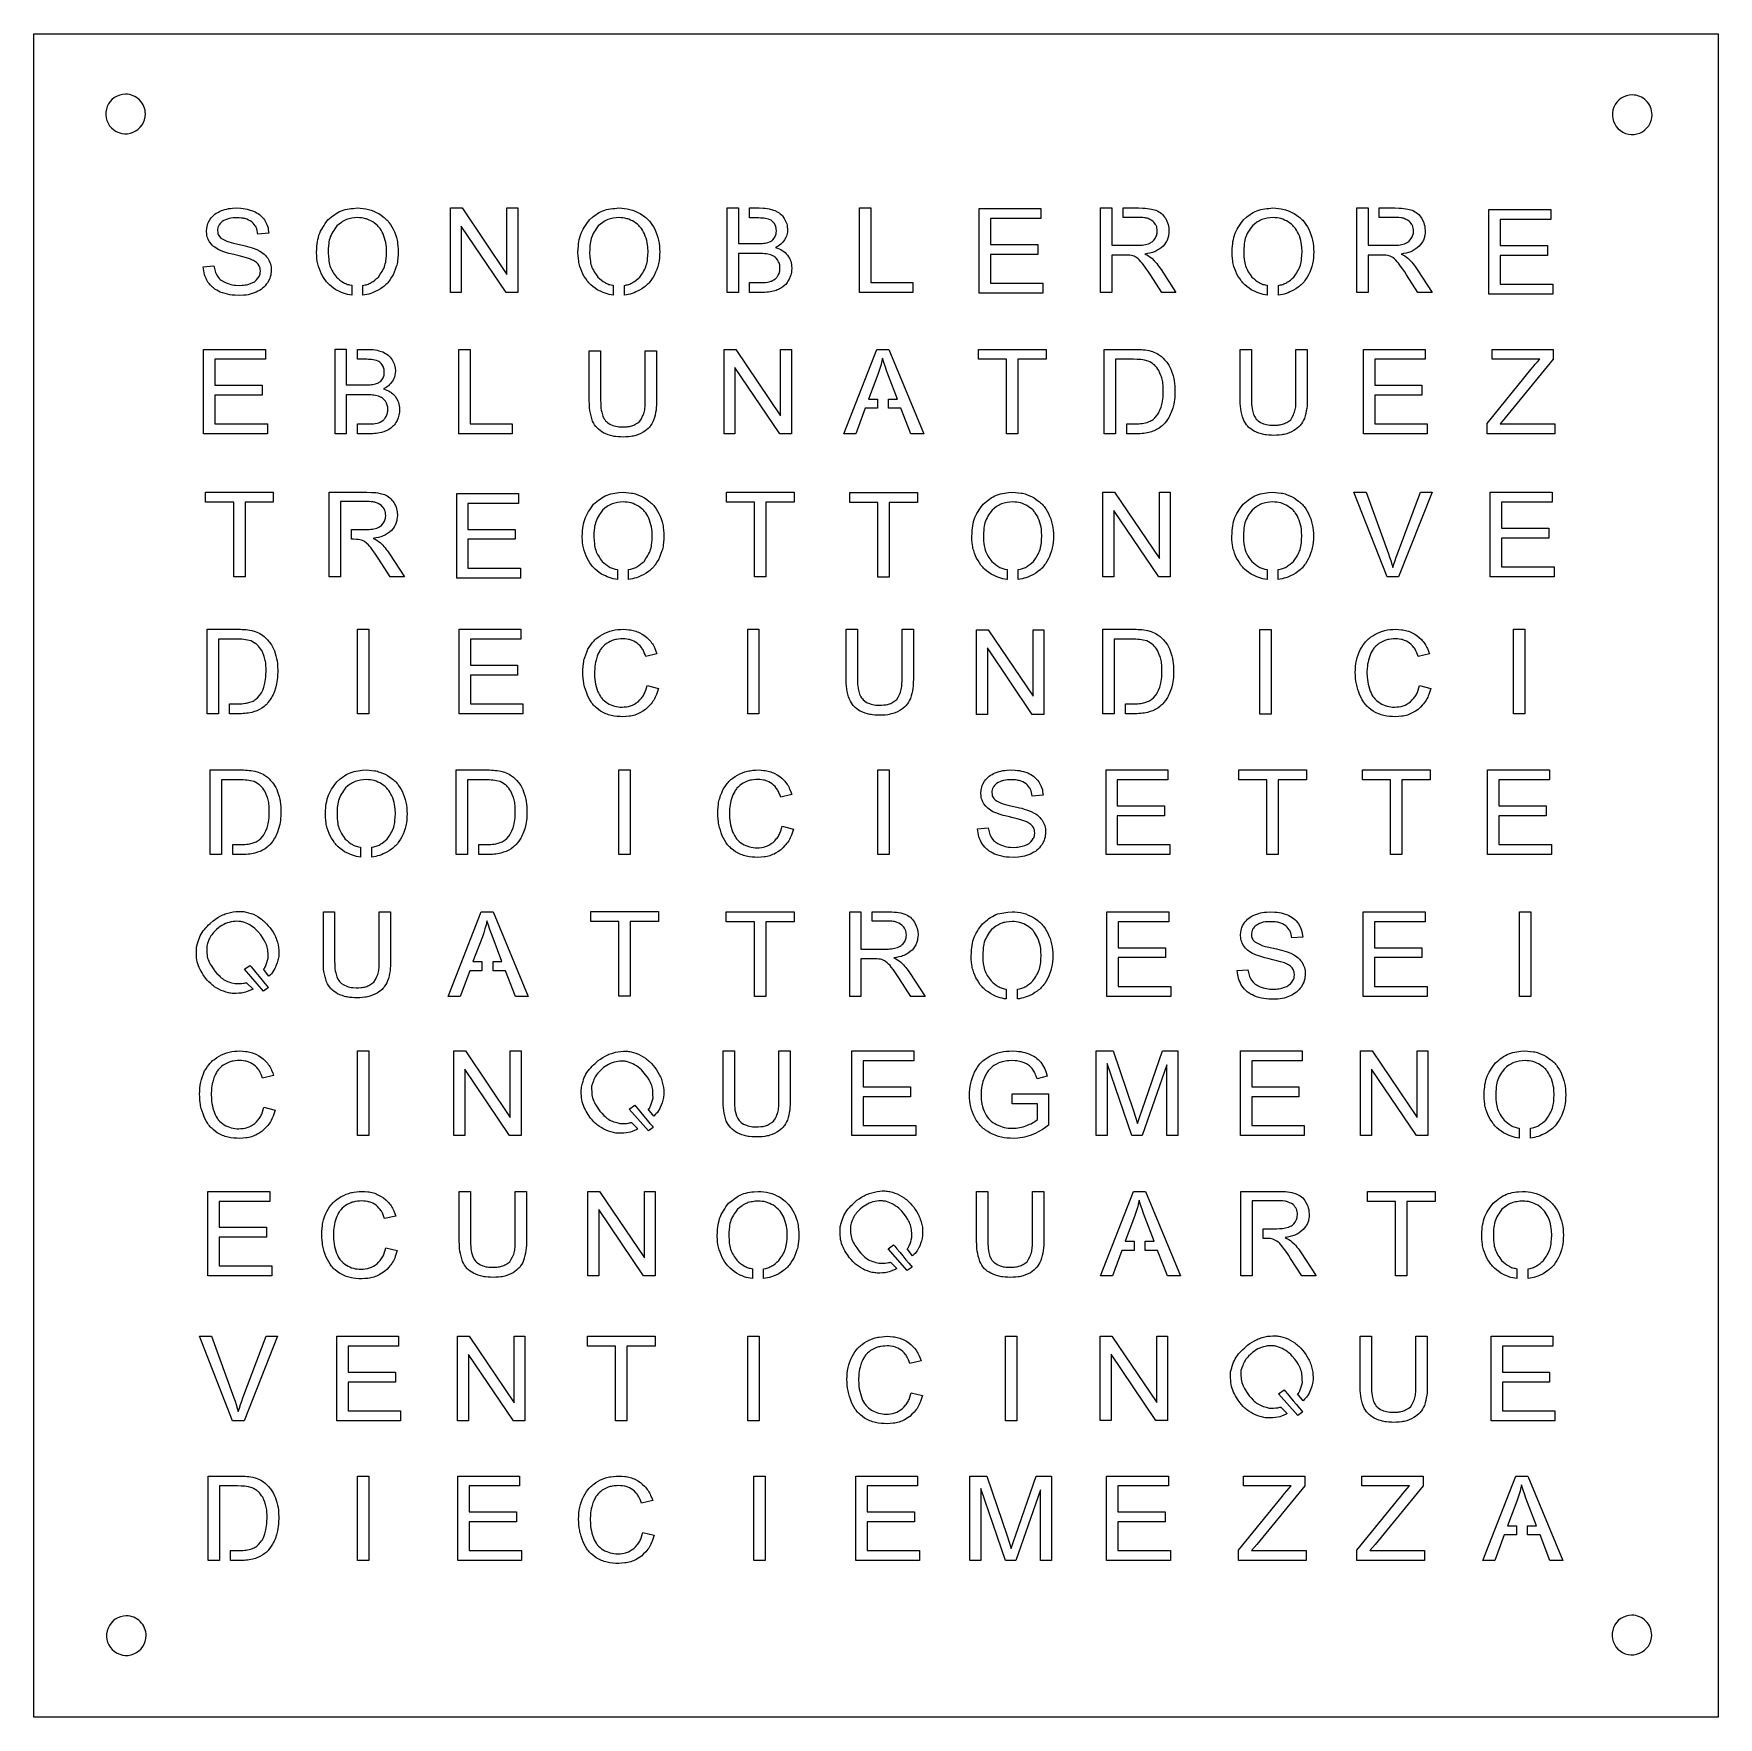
# Model space of a CAD drawing. Header units: millimetres. Extents: x 0 to 210, y 0 to 210.
import ezdxf

# ---------------------------------------------------------------- set-up
doc = ezdxf.new("R2010")
doc.units = ezdxf.units.MM
doc.layers.get('0').update_dxf_attribs({"linetype": 'CONTINUOUS'})

msp = doc.modelspace()

# ---------------------------------------------------------------- linework, layer by layer
at = {"color": 1}
for points in [[(0.188195, 209.743204), (210.099485, 209.743204), (210.099485, -0.030876), (0.188195, -0.030876)], [(11.639559, 202.205359)], [(199.37154, 202.115472)], [(23.43861, 177.548005), (23.43861, 177.548005), (23.212188, 177.663298), (22.99023, 177.783872), (22.777002, 177.914909), (22.675044, 177.985949), (22.576964, 178.061789), (22.482864, 178.142429), (22.392644, 178.227869), (22.222586, 178.410361), (22.061549, 178.603605), (21.905072, 178.802225), (21.905072, 178.802225), (21.781869, 179.023788), (21.665069, 179.247271), (21.561269, 179.47469), (21.516649, 179.590464), (21.476879, 179.707965), (21.415759, 179.948344), (21.373069, 180.194483), (21.342999, 180.444462), (21.319719, 180.69636), (22.649114, 180.811366), (22.649114, 180.811366), (22.706354, 180.469037), (22.743214, 180.300753), (22.790744, 180.13602), (22.851864, 179.9758), (22.924624, 179.819611), (23.089153, 179.513858), (23.089153, 179.513858), (23.314798, 179.255911), (23.435187, 179.13649), (23.564598, 179.028396), (23.704293, 178.933356), (23.851942, 178.847916), (24.160531, 178.694223), (24.160531, 178.694223), (24.557592, 178.557906), (24.758112, 178.500306), (24.961057, 178.454226), (25.166912, 178.422546), (25.374998, 178.402386), (25.794955, 178.381266), (25.794955, 178.381266), (26.158645, 178.396626), (26.339278, 178.411026), (26.518358, 178.434066), (26.695401, 178.468626), (26.870795, 178.512786), (27.21877, 178.617712), (27.21877, 178.617712), (27.481376, 178.735885), (27.607295, 178.802125), (27.726811, 178.877005), (27.838082, 178.963405), (27.942076, 179.059495), (28.137745, 179.268291), (28.137745, 179.268291), (28.263567, 179.477374), (28.317897, 179.5847), (28.362517, 179.695386), (28.393557, 179.810199), (28.414897, 179.928373), (28.439147, 180.17048), (28.439147, 180.17048), (28.417807, 180.404042), (28.398407, 180.517992), (28.368337, 180.628486), (28.325657, 180.734659), (28.272297, 180.837281), (28.14793, 181.036669), (28.14793, 181.036669), (27.938971, 181.237113), (27.828768, 181.329273), (27.711774, 181.410873), (27.587504, 181.481913), (27.457705, 181.545273), (27.188987, 181.658263), (27.188987, 181.658263), (26.720138, 181.804755), (26.247796, 181.939153), (25.77138, 182.059342), (25.292927, 182.172236), (25.292927, 182.172236), (24.766454, 182.299913), (24.505109, 182.369033), (24.245995, 182.444873), (23.989889, 182.529353), (23.737081, 182.623433), (23.236995, 182.828773), (23.236995, 182.828773), (22.907743, 183.023648), (22.75049, 183.129342), (22.602162, 183.24502), (22.465183, 183.373369), (22.338003, 183.512758), (22.100232, 183.809968), (22.100232, 183.809968), (21.940554, 184.119369), (21.871674, 184.277286), (21.816374, 184.439042), (21.777574, 184.605406), (21.752354, 184.775515), (21.724224, 185.121971), (21.724224, 185.121971), (21.761084, 185.517963), (21.793094, 185.711975), (21.840624, 185.901283), (21.907564, 186.084831), (21.990024, 186.263675), (22.181327, 186.613587), (22.181327, 186.613587), (22.317723, 186.782928), (22.458194, 186.947372), (22.606619, 187.101929), (22.767073, 187.241702), (22.941691, 187.364099), (23.127563, 187.472673), (23.320903, 187.572033), (23.518028, 187.667073), (23.518028, 187.667073), (23.993862, 187.823262), (24.233961, 187.889502), (24.476777, 187.942302), (24.722697, 187.978782), (24.97114, 188.001822), (25.472099, 188.026782), (25.472099, 188.026782), (26.007594, 188.002782), (26.273111, 187.978782), (26.536008, 187.941342), (26.795509, 187.885662), (27.052198, 187.815582), (27.560627, 187.649025), (27.560627, 187.649025), (27.765706, 187.548131), (27.966808, 187.442438), (28.160149, 187.32724), (28.341751, 187.197835), (28.508706, 187.050574), (28.663242, 186.888242), (28.809533, 186.715829), (28.95175, 186.538425), (28.95175, 186.538425), (29.162941, 186.148289), (29.255101, 185.948902), (29.329801, 185.74433), (29.385101, 185.533519), (29.423901, 185.317715), (29.475311, 184.877757), (28.124117, 184.777151), (28.124117, 184.777151), (28.087257, 184.99305), (28.043607, 185.205686), (27.986367, 185.411601), (27.950477, 185.510961), (27.908767, 185.607441), (27.860267, 185.700561), (27.804967, 185.790801), (27.678369, 185.962541), (27.536444, 186.126698), (27.386854, 186.28711), (27.386854, 186.28711), (27.172947, 186.410852), (26.956518, 186.526337), (26.735044, 186.625117), (26.62164, 186.665437), (26.506101, 186.699037), (26.388622, 186.725917), (26.2693, 186.747037), (26.026484, 186.774877), (25.779593, 186.789277), (25.530666, 186.797177), (25.530666, 186.797177), (25.282902, 186.792377), (25.036885, 186.781817), (24.79436, 186.758777), (24.557074, 186.716537), (24.440953, 186.686777), (24.326675, 186.650297), (24.103067, 186.559097), (23.884115, 186.451195), (23.667492, 186.335038), (23.667492, 186.335038), (23.545163, 186.220032), (23.428945, 186.101955), (23.32495, 185.977733), (23.27936, 185.912453), (23.23959, 185.844293), (23.20564, 185.773253), (23.17751, 185.699333), (23.13482, 185.544297), (23.10572, 185.382636), (23.08341, 185.217616), (23.08341, 185.217616), (23.11445, 184.952469), (23.14258, 184.825176), (23.18526, 184.704315), (23.24638, 184.591421), (23.32205, 184.485055), (23.49822, 184.283172), (23.49822, 184.283172), (23.747341, 184.147239), (23.999082, 184.018025), (24.256159, 183.902444), (24.520414, 183.805004), (24.790781, 183.723404), (25.065707, 183.653324), (25.623223, 183.532367), (25.623223, 183.532367), (26.222454, 183.397106), (26.520565, 183.324146), (26.816931, 183.245426), (27.110968, 183.159026), (27.402386, 183.063986), (27.980565, 182.859126), (27.980565, 182.859126), (28.375008, 182.653307), (28.563886, 182.540125), (28.742773, 182.414656), (28.908757, 182.273443), (29.063391, 182.118214), (29.210361, 181.953674), (29.353548, 181.784429), (29.353548, 181.784429), (29.544172, 181.433077), (29.625662, 181.253369), (29.690662, 181.068765), (29.735282, 180.878401), (29.764382, 180.683333), (29.796392, 180.285517), (29.796392, 180.285517), (29.778932, 180.074322), (29.755652, 179.864854), (29.721702, 179.658747), (29.670292, 179.457631), (29.599472, 179.262563), (29.512162, 179.072487), (29.309411, 178.700399), (29.309411, 178.700399), (29.166224, 178.518579), (29.018963, 178.341655), (28.863456, 178.174427), (28.695532, 178.021694), (28.512959, 177.886049), (28.318745, 177.764131), (28.11677, 177.651334), (27.910915, 177.543048), (27.910915, 177.543048), (27.413933, 177.363148), (27.16258, 177.286348), (26.907929, 177.225868), (26.649301, 177.184588), (26.387568, 177.157708), (25.858766, 177.129868), (25.858766, 177.129868), (25.238097, 177.152908), (24.930187, 177.177868), (24.625188, 177.218188), (24.323972, 177.278668), (24.026151, 177.358348), (23.730562, 177.449548)], [(41.207033, 177.171011), (41.207033, 178.388035), (41.207033, 178.388035), (41.481959, 178.438915), (41.616318, 178.471555), (41.748058, 178.509955), (41.876984, 178.555075), (42.002709, 178.606915), (42.125232, 178.666435), (42.244749, 178.732675), (42.361646, 178.805635), (42.476215, 178.883395), (42.699726, 179.052159), (42.917998, 179.233116), (43.133651, 179.42012), (43.133651, 179.42012), (43.375885, 179.774352), (43.4922, 179.9531), (43.602694, 180.133768), (43.705525, 180.317124), (43.798655, 180.503744), (43.880145, 180.694204), (43.948055, 180.889176), (44.003345, 181.088564), (44.047005, 181.291791), (44.080955, 181.498379), (44.107145, 181.707751), (44.141095, 182.132445), (44.161465, 182.561556), (44.161465, 182.561556), (44.134305, 183.139464), (44.107145, 183.42573), (44.063495, 183.708828), (43.999465, 183.987798), (43.917005, 184.263216), (43.822905, 184.536234), (43.722597, 184.8081), (43.722597, 184.8081), (43.602886, 185.028991), (43.478035, 185.245467), (43.342803, 185.45311), (43.270043, 185.55228), (43.192433, 185.64732), (43.109973, 185.73852), (43.022663, 185.82588), (42.836501, 185.990325), (42.639667, 186.145649), (42.437499, 186.296366), (42.437499, 186.296366), (42.214376, 186.412428), (41.98941, 186.522057), (41.760757, 186.618827), (41.644442, 186.660107), (41.526575, 186.695627), (41.285699, 186.749387), (41.039391, 186.784907), (40.789493, 186.807947), (40.537849, 186.824267), (40.537849, 186.824267), (40.178136, 186.790667), (39.823274, 186.745547), (39.649141, 186.714827), (39.478015, 186.676427), (39.310576, 186.629387), (39.147308, 186.571787), (38.9886, 186.502667), (38.83416, 186.422987), (38.68331, 186.334667), (38.535467, 186.238477), (38.246571, 186.029682), (37.962429, 185.808887), (37.962429, 185.808887), (37.694875, 185.429503), (37.566919, 185.237795), (37.446045, 185.043687), (37.334483, 184.846411), (37.234663, 184.645104), (37.149293, 184.439092), (37.079443, 184.227705), (37.023173, 184.011421), (36.979523, 183.790914), (36.947513, 183.566759), (36.924233, 183.339532), (36.897073, 182.878261), (36.884463, 182.412095), (36.884463, 182.412095), (36.907743, 181.999688), (36.944603, 181.591889), (36.971763, 181.391061), (37.006683, 181.193114), (37.051303, 180.998622), (37.107573, 180.808066), (37.176453, 180.622022), (37.258913, 180.440586), (37.352043, 180.26299), (37.454388, 180.088657), (37.564107, 179.916917), (37.679355, 179.747097), (37.919066, 179.41072), (37.919066, 179.41072), (38.132779, 179.22698), (38.349014, 179.049096), (38.570391, 178.882923), (38.799335, 178.734414), (38.917493, 178.668174), (39.038464, 178.608654), (39.162637, 178.556814), (39.289914, 178.511694), (39.420004, 178.473294), (39.55252, 178.440654), (39.823857, 178.389774), (39.823857, 177.170744), (39.823857, 177.170744), (39.561445, 177.204344), (39.302719, 177.251384), (39.04865, 177.314744), (38.799723, 177.396344), (38.554967, 177.493684), (38.313412, 177.60245), (37.835541, 177.83918), (37.835541, 177.83918), (37.558092, 178.03684), (37.287434, 178.240548), (37.030358, 178.456447), (36.908998, 178.570877), (36.793654, 178.690682), (36.684808, 178.816248), (36.581881, 178.947189), (36.390383, 179.221935), (36.212467, 179.508777), (36.041341, 179.801666), (36.041341, 179.801666), (35.908923, 180.117788), (35.783683, 180.435541), (35.6728, 180.756558), (35.62527, 180.918794), (35.58356, 181.082471), (35.54864, 181.247683), (35.52051, 181.414336), (35.4788, 181.751097), (35.45164, 182.091121), (35.43127, 182.432778), (35.43127, 182.432778), (35.46328, 182.99811), (35.48462, 183.278808), (35.51275, 183.557106), (35.54961, 183.832236), (35.59811, 184.10343), (35.6602, 184.369921), (35.73781, 184.630843), (35.83288, 184.885429), (35.945702, 185.133776), (36.07395, 185.376651), (36.214905, 185.615014), (36.366144, 185.849729), (36.525046, 186.081756), (36.855656, 186.541202), (36.855656, 186.541202), (37.254852, 186.870763), (37.456924, 187.029736), (37.661906, 187.1817), (37.870768, 187.324257), (38.084578, 187.455198), (38.304209, 187.572028), (38.530727, 187.672538), (38.764521, 187.756058), (39.004815, 187.823258), (39.250735, 187.877018), (39.501312, 187.920218), (39.755575, 187.954778), (40.012651, 187.982618), (40.531461, 188.026778), (40.531461, 188.026778), (40.881667, 188.005658), (41.229641, 187.975898), (41.573057, 187.929818), (41.742339, 187.898138), (41.909681, 187.858778), (42.074889, 187.811738), (42.23806, 187.757018), (42.559357, 187.629053), (42.875998, 187.483808), (43.19031, 187.329923), (43.19031, 187.329923), (43.469408, 187.135527), (43.741715, 186.934892), (43.873163, 186.830254), (44.000343, 186.721776), (44.122382, 186.608595), (44.238406, 186.489941), (44.34793, 186.365336), (44.45144, 186.235355), (44.644101, 185.96224), (44.823182, 185.676839), (44.995471, 185.385197), (44.995471, 185.385197), (45.134681, 185.045076), (45.265838, 184.703227), (45.380892, 184.357827), (45.429392, 184.183303), (45.471102, 184.007146), (45.506022, 183.829454), (45.534152, 183.650322), (45.573922, 183.288506), (45.599142, 182.92333), (45.616602, 182.556521), (45.616602, 182.556521), (45.598172, 182.183665), (45.571982, 181.812537), (45.529302, 181.445057), (45.500202, 181.263237), (45.463342, 181.082953), (45.418712, 180.904493), (45.367302, 180.727665), (45.24633, 180.37804), (45.108479, 180.032255), (44.962285, 179.688391), (44.962285, 179.688391), (44.784951, 179.397325), (44.600826, 179.112787), (44.503816, 178.97503), (44.402732, 178.841305), (44.296506, 178.712476), (44.184265, 178.589406), (44.065331, 178.472673), (43.940285, 178.361795), (43.809904, 178.25591), (43.675157, 178.154248), (43.395962, 177.96014), (43.109686, 177.772656), (43.109686, 177.772656), (42.649567, 177.563668), (42.417423, 177.467188), (42.182852, 177.380788), (41.944984, 177.306868), (41.703041, 177.248308), (41.457218, 177.205108)], [(53.466435, 185.769509), (53.466435, 177.488131), (52.115241, 177.488131), (52.115241, 188.026756), (53.560874, 188.026756), (59.154527, 179.752569), (59.154527, 188.026756), (60.505721, 188.026756), (60.505721, 177.488131), (59.060088, 177.488131)], [(73.785096, 177.171011), (73.785096, 178.388035), (73.785096, 178.388035), (74.060022, 178.438915), (74.194381, 178.471555), (74.32612, 178.509955), (74.455046, 178.555075), (74.580771, 178.606915), (74.703295, 178.666435), (74.822811, 178.732675), (74.939708, 178.805635), (75.054277, 178.883395), (75.277788, 179.052159), (75.49606, 179.233116), (75.711714, 179.42012), (75.711714, 179.42012), (75.953947, 179.774352), (76.070262, 179.9531), (76.180757, 180.133768), (76.283587, 180.317124), (76.376717, 180.503744), (76.458207, 180.694204), (76.526117, 180.889176), (76.581417, 181.088564), (76.625067, 181.291791), (76.659017, 181.498379), (76.685207, 181.707751), (76.719157, 182.132445), (76.739527, 182.561556), (76.739527, 182.561556), (76.712367, 183.139464), (76.685207, 183.42573), (76.641547, 183.708828), (76.577517, 183.987798), (76.495057, 184.263216), (76.400957, 184.536234), (76.300649, 184.8081), (76.300649, 184.8081), (76.180939, 185.028991), (76.056087, 185.245467), (75.920855, 185.45311), (75.848095, 185.55228), (75.770485, 185.64732), (75.688025, 185.73852), (75.600715, 185.82588), (75.414553, 185.990325), (75.21772, 186.145649), (75.015551, 186.296366), (75.015551, 186.296366), (74.792428, 186.412428), (74.567462, 186.522057), (74.338809, 186.618827), (74.222494, 186.660107), (74.104627, 186.695627), (73.863752, 186.749387), (73.617443, 186.784907), (73.367546, 186.807947), (73.115902, 186.824267), (73.115902, 186.824267), (72.756189, 186.790667), (72.401326, 186.745547), (72.227193, 186.714827), (72.056068, 186.676427), (71.888629, 186.629387), (71.725361, 186.571787), (71.566653, 186.502667), (71.412213, 186.422987), (71.261362, 186.334667), (71.113519, 186.238477), (70.824623, 186.029682), (70.540481, 185.808887), (70.540481, 185.808887), (70.272928, 185.429503), (70.144971, 185.237795), (70.024097, 185.043687), (69.912536, 184.846411), (69.812716, 184.645104), (69.727346, 184.439092), (69.657496, 184.227705), (69.601236, 184.011421), (69.557576, 183.790914), (69.525566, 183.566759), (69.502286, 183.339532), (69.475126, 182.878261), (69.462516, 182.412095), (69.462516, 182.412095), (69.485796, 181.999688), (69.522656, 181.591889), (69.549816, 181.391061), (69.584736, 181.193114), (69.629356, 180.998622), (69.685626, 180.808066), (69.754506, 180.622022), (69.836966, 180.440586), (69.930096, 180.26299), (70.032442, 180.088657), (70.14216, 179.916917), (70.257408, 179.747097), (70.49712, 179.41072), (70.49712, 179.41072), (70.710833, 179.22698), (70.927068, 179.049096), (71.148445, 178.882923), (71.377388, 178.734414), (71.495546, 178.668174), (71.616518, 178.608654), (71.74069, 178.556814), (71.867968, 178.511694), (71.998058, 178.473294), (72.130574, 178.440654), (72.40191, 178.389774), (72.40191, 177.170744), (72.40191, 177.170744), (72.139498, 177.204344), (71.880773, 177.251384), (71.626704, 177.314744), (71.377776, 177.396344), (71.13302, 177.493684), (70.891465, 177.60245), (70.413594, 177.83918), (70.413594, 177.83918), (70.136146, 178.03684), (69.865488, 178.240548), (69.608411, 178.456447), (69.487052, 178.570877), (69.371707, 178.690682), (69.262862, 178.816248), (69.159934, 178.947189), (68.968437, 179.221935), (68.79052, 179.508777), (68.619395, 179.801666), (68.619395, 179.801666), (68.486976, 180.117788), (68.361736, 180.435541), (68.250854, 180.756558), (68.203324, 180.918794), (68.161614, 181.082471), (68.126694, 181.247683), (68.098564, 181.414336), (68.056854, 181.751097), (68.029694, 182.091121), (68.009324, 182.432778), (68.009324, 182.432778), (68.041334, 182.99811), (68.062674, 183.278808), (68.090804, 183.557106), (68.127664, 183.832236), (68.176174, 184.10343), (68.238264, 184.369921), (68.315874, 184.630843), (68.410944, 184.885429), (68.523767, 185.133776), (68.652014, 185.376651), (68.79297, 185.615014), (68.944208, 185.849729), (69.10311, 186.081756), (69.43372, 186.541202), (69.43372, 186.541202), (69.832916, 186.870763), (70.034988, 187.029736), (70.23997, 187.1817), (70.448833, 187.324257), (70.662643, 187.455198), (70.882273, 187.572028), (71.108792, 187.672538), (71.342586, 187.756058), (71.582879, 187.823258), (71.828799, 187.877018), (72.079376, 187.920218), (72.333639, 187.954778), (72.590716, 187.982618), (73.109525, 188.026778), (73.109525, 188.026778), (73.459731, 188.005658), (73.807706, 187.975898), (74.151121, 187.929818), (74.320404, 187.898138), (74.487746, 187.858778), (74.652954, 187.811738), (74.816124, 187.757018), (75.137422, 187.629053), (75.454062, 187.483808), (75.768374, 187.329923), (75.768374, 187.329923), (76.047472, 187.135527), (76.319779, 186.934892), (76.451228, 186.830254), (76.578408, 186.721776), (76.700446, 186.608595), (76.81647, 186.489941), (76.925994, 186.365336), (77.029504, 186.235355), (77.222166, 185.96224), (77.401246, 185.676839), (77.573536, 185.385197), (77.573536, 185.385197), (77.712745, 185.045076), (77.843903, 184.703227), (77.958956, 184.357827), (78.007466, 184.183303), (78.049176, 184.007146), (78.084096, 183.829454), (78.112226, 183.650322), (78.151996, 183.288506), (78.177216, 182.92333), (78.194676, 182.556521), (78.194676, 182.556521), (78.176246, 182.183665), (78.150056, 181.812537), (78.107376, 181.445057), (78.078276, 181.263237), (78.041416, 181.082953), (77.996796, 180.904493), (77.945376, 180.727665), (77.824405, 180.37804), (77.686553, 180.032255), (77.540359, 179.688391), (77.540359, 179.688391), (77.363025, 179.397325), (77.1789, 179.112787), (77.08189, 178.97503), (76.980806, 178.841305), (76.87458, 178.712476), (76.762339, 178.589406), (76.643405, 178.472673), (76.518359, 178.361795), (76.387978, 178.25591), (76.253231, 178.154248), (75.974036, 177.96014), (75.68776, 177.772656), (75.68776, 177.772656), (75.227642, 177.563668), (74.995497, 177.467188), (74.760927, 177.380788), (74.523058, 177.306868), (74.281116, 177.248308), (74.035292, 177.205108)], [(89.396502, 188.026756), (90.598194, 188.026756), (90.598194, 188.026756), (91.09925, 188.012356), (91.347984, 187.995076), (91.594486, 187.965316), (91.838078, 187.919236), (92.078954, 187.857796), (92.556049, 187.708615), (92.556049, 187.708615), (92.897815, 187.523243), (93.059725, 187.420237), (93.210769, 187.304848), (93.348621, 187.174194), (93.47551, 187.031061), (93.711147, 186.723868), (93.711147, 186.723868), (93.884116, 186.396035), (93.958816, 186.228807), (94.019936, 186.057546), (94.063586, 185.881294), (94.092686, 185.700818), (94.127606, 185.332858), (94.127606, 185.332858), (94.097536, 184.996961), (94.071346, 184.832037), (94.032546, 184.67076), (93.978216, 184.513995), (93.911276, 184.360783), (93.756352, 184.060405), (93.756352, 184.060405), (93.525468, 183.764827), (93.401392, 183.626686), (93.267033, 183.500065), (93.120742, 183.38698), (92.964944, 183.284454), (92.637633, 183.097066), (92.637633, 183.097066), (92.852219, 183.021226), (93.063215, 182.939626), (93.267033, 182.847466), (93.460083, 182.738988), (93.551273, 182.677548), (93.639553, 182.610348), (93.807283, 182.463855), (93.967155, 182.305651), (94.123147, 182.14159), (94.123147, 182.14159), (94.238201, 181.958234), (94.346755, 181.772862), (94.442795, 181.583266), (94.483535, 181.486216), (94.518455, 181.387336), (94.570845, 181.183917), (94.604795, 180.974545), (94.626135, 180.761142), (94.641655, 180.545722), (94.641655, 180.545722), (94.618375, 180.18909), (94.597035, 180.012838), (94.565025, 179.839178), (94.518455, 179.668589), (94.460245, 179.500689), (94.325498, 179.169112), (94.325498, 179.169112), (94.169991, 178.892446), (94.085591, 178.759297), (93.993431, 178.632291), (93.891376, 178.513158), (93.780591, 178.400936), (93.544469, 178.187917), (93.544469, 178.187917), (93.271386, 178.017809), (93.131594, 177.940049), (92.987826, 177.870929), (92.839594, 177.811409), (92.687871, 177.759569), (92.378506, 177.667409), (92.378506, 177.667409), (91.95302, 177.586769), (91.739501, 177.553169), (91.525109, 177.527249), (91.309844, 177.509969), (91.093803, 177.499409), (90.660459, 177.490209), (89.393393, 177.490209), (89.393393, 178.734246), (90.660459, 178.734246), (90.660459, 178.734246), (90.900947, 178.734755), (91.141047, 178.741055), (91.380467, 178.758335), (91.619403, 178.784255), (91.619403, 178.784255), (91.832243, 178.830335), (92.040135, 178.889855), (92.140832, 178.928255), (92.239392, 178.972415), (92.433024, 179.070905), (92.433024, 179.070905), (92.594351, 179.192918), (92.670021, 179.258198), (92.739871, 179.328278), (92.803901, 179.405078), (92.862111, 179.486678), (92.970083, 179.65717), (92.970083, 179.65717), (93.062243, 179.869806), (93.101043, 179.977707), (93.132083, 180.087625), (93.153423, 180.199847), (93.167003, 180.313892), (93.181553, 180.544959), (93.181553, 180.544959), (93.160213, 180.817401), (93.140813, 180.950935), (93.109773, 181.081108), (93.065153, 181.207249), (93.008883, 181.329934), (92.876658, 181.569449), (92.876658, 181.569449), (92.700876, 181.770469), (92.606776, 181.862629), (92.505304, 181.945189), (92.394907, 182.015269), (92.277331, 182.075749), (92.030246, 182.180675), (92.030246, 182.180675), (91.645893, 182.266115), (91.452746, 182.300675), (91.258435, 182.325635), (91.062863, 182.341955), (90.866418, 182.350855), (90.472072, 182.356755), (88.009416, 182.356755), (88.009416, 177.490005), (86.600112, 177.490005), (86.600112, 188.029262), (88.009425, 188.029262), (88.009425, 183.60103), (90.312267, 183.60103), (90.312267, 183.60103), (90.65122, 183.60313), (90.988717, 183.61849), (91.156448, 183.63577), (91.323402, 183.66073), (91.656049, 183.72313), (91.656049, 183.72313), (91.888873, 183.80953), (92.000337, 183.86041), (92.105787, 183.91993), (92.203577, 183.99097), (92.294767, 184.07161), (92.466086, 184.24911), (92.466086, 184.24911), (92.586864, 184.463378), (92.638284, 184.573295), (92.678054, 184.686573), (92.705214, 184.80369), (92.721704, 184.92388), (92.738194, 185.16925), (92.738194, 185.16925), (92.720734, 185.412701), (92.704244, 185.532315), (92.679024, 185.649432), (92.642164, 185.763382), (92.595594, 185.874643), (92.485488, 186.092847), (92.485488, 186.092847), (92.338809, 186.274763), (92.259259, 186.358283), (92.172919, 186.432203), (92.077849, 186.494603), (91.975601, 186.548363), (91.759269, 186.639563), (91.759269, 186.639563), (91.358423, 186.715403), (91.157128, 186.745163), (90.954862, 186.766283), (90.751723, 186.778763), (90.547905, 186.784963), (90.139202, 186.786863), (89.395136, 186.786863)], [(109.74678, 178.731775), (109.74678, 177.488131), (103.09252, 177.488131), (103.09252, 188.026756), (104.50183, 188.026756), (104.50183, 178.731775)], [(125.94821, 178.661331), (125.94821, 177.417687), (118.00087, 177.417687), (118.00087, 187.956322), (125.70122, 187.956322), (125.70122, 186.712669), (119.41018, 186.712669), (119.41018, 183.484949), (125.30167, 183.484949), (125.30167, 182.248496), (119.41018, 182.248496), (119.41018, 178.661331)], [(135.92834, 188.026756), (137.85648, 188.026756), (137.85648, 188.026756), (138.40676, 188.017456), (138.68049, 188.003056), (138.95253, 187.977136), (139.22233, 187.935856), (139.48991, 187.880176), (140.02131, 187.742419), (140.02131, 187.742419), (140.20089, 187.654099), (140.37639, 187.560979), (140.54373, 187.458069), (140.69882, 187.340951), (140.83925, 187.206746), (140.96786, 187.058814), (141.08861, 186.901761), (141.20543, 186.7401), (141.20543, 186.7401), (141.39387, 186.364268), (141.47477, 186.172656), (141.53967, 185.976725), (141.58527, 185.775417), (141.61517, 185.569789), (141.64867, 185.15143), (141.64867, 185.15143), (141.62617, 184.888588), (141.59497, 184.629106), (141.57337, 184.50162), (141.54627, 184.376247), (141.51257, 184.25337), (141.47127, 184.133468), (141.42147, 184.016831), (141.36377, 183.903169), (141.29937, 183.792099), (141.22927, 183.683238), (141.07665, 183.470314), (140.91501, 183.260847), (140.91501, 183.260847), (140.665, 183.066451), (140.41042, 182.881943), (140.27998, 182.796503), (140.14668, 182.716823), (140.00994, 182.644823), (139.86929, 182.581463), (139.72489, 182.526743), (139.57721, 182.478743), (139.27389, 182.400023), (138.96307, 182.337623), (138.64849, 182.282903), (138.64849, 182.282903), (138.87327, 182.170873), (139.09184, 182.049148), (139.29904, 181.909759), (139.49844, 181.758178), (139.49844, 181.758178), (139.82181, 181.433225), (139.97802, 181.266189), (140.12767, 181.093776), (140.26972, 180.915124), (140.40581, 180.731576), (140.66803, 180.35632), (142.52047, 177.488026), (140.74786, 177.488026), (139.33856, 179.68061), (139.33856, 179.68061), (139.09499, 180.051066), (138.84609, 180.417778), (138.58731, 180.777674), (138.32152, 181.132771), (138.32152, 181.132771), (138.16112, 181.327647), (137.99147, 181.513211), (137.90037, 181.599611), (137.80477, 181.681211), (137.60598, 181.837112), (137.60598, 181.837112), (137.45329, 181.925432), (137.2963, 182.004152), (137.13196, 182.066552), (136.96307, 182.118392), (136.96307, 182.118392), (136.7679, 182.144312), (136.57211, 182.161592), (136.1785, 182.168992), (134.54399, 182.168992), (134.54399, 177.48915), (133.13463, 177.48915), (133.13463, 188.027716), (134.54394, 188.027716), (134.54394, 183.375665), (137.57323, 183.375665), (137.57323, 183.375665), (137.95703, 183.383265), (138.14798, 183.393825), (138.33779, 183.412065), (138.52611, 183.440865), (138.71297, 183.479265), (139.08424, 183.573345), (139.08424, 183.573345), (139.32796, 183.684894), (139.44369, 183.748254), (139.55207, 183.821214), (139.65127, 183.905694), (139.74267, 183.999774), (139.91246, 184.205209), (139.91246, 184.205209), (140.03158, 184.427444), (140.08288, 184.540914), (140.12438, 184.657264), (140.15378, 184.777165), (140.17328, 184.900042), (140.19568, 185.150501), (140.19568, 185.150501), (140.17818, 185.326561), (140.15418, 185.499838), (140.11718, 185.667354), (140.09188, 185.747994), (140.06088, 185.825754), (140.02358, 185.901594), (139.98048, 185.974554), (139.88035, 186.114327), (139.76704, 186.24834), (139.64713, 186.379474), (139.64713, 186.379474), (139.44879, 186.498607), (139.24789, 186.609389), (139.04185, 186.703469), (138.9361, 186.741869), (138.8282, 186.773549), (138.71833, 186.798509), (138.60672, 186.817709), (138.3793, 186.842669), (138.14791, 186.855149), (137.91454, 186.861149), (135.92829, 186.861149)], [(155.28364, 177.171789), (155.28364, 178.388803), (155.28364, 178.388803), (155.55861, 178.439683), (155.69293, 178.472323), (155.82472, 178.510723), (155.95366, 178.555843), (156.07942, 178.607683), (156.20192, 178.667203), (156.32144, 178.733443), (156.43832, 178.806403), (156.55289, 178.884163), (156.77642, 179.052927), (156.99466, 179.233884), (157.21027, 179.420888), (157.21027, 179.420888), (157.45249, 179.77512), (157.56879, 179.953868), (157.67929, 180.134536), (157.78208, 180.317892), (157.87518, 180.504512), (157.95678, 180.694972), (158.02508, 180.889944), (158.08028, 181.089332), (158.12398, 181.292559), (158.15798, 181.499147), (158.18378, 181.708519), (158.21748, 182.133213), (158.23818, 182.562324), (158.23818, 182.562324), (158.21058, 183.140232), (158.18328, 183.426498), (158.13968, 183.709596), (158.07538, 183.988566), (157.99308, 184.263984), (157.89878, 184.537002), (157.79849, 184.808868), (157.79849, 184.808868), (157.6788, 185.029759), (157.55393, 185.246235), (157.4187, 185.453878), (157.3456, 185.553048), (157.268, 185.648088), (157.1853, 185.739288), (157.0979, 185.826648), (156.91177, 185.991093), (156.71492, 186.146417), (156.51272, 186.297134), (156.51272, 186.297134), (156.28959, 186.413196), (156.06461, 186.522825), (155.83593, 186.619595), (155.71964, 186.660875), (155.60172, 186.696395), (155.36084, 186.750155), (155.11457, 186.785675), (154.86471, 186.808715), (154.61306, 186.825035), (154.61306, 186.825035), (154.25338, 186.791435), (153.89853, 186.746315), (153.72442, 186.715595), (153.55331, 186.677195), (153.38582, 186.630155), (153.22254, 186.572555), (153.06388, 186.503435), (152.90945, 186.423755), (152.75864, 186.335435), (152.61085, 186.239245), (152.3219, 186.03045), (152.03779, 185.809655), (152.03779, 185.809655), (151.7702, 185.430271), (151.64226, 185.238563), (151.52135, 185.044455), (151.40981, 184.847179), (151.31001, 184.645872), (151.22431, 184.43986), (151.15421, 184.228473), (151.09841, 184.012189), (151.05511, 183.791682), (151.02261, 183.567527), (150.99911, 183.3403), (150.97191, 182.879029), (150.95911, 182.412863), (150.95911, 182.412863), (150.98281, 182.000456), (151.01941, 181.592657), (151.04661, 181.391829), (151.08191, 181.193882), (151.12691, 180.99939), (151.18321, 180.808834), (151.25241, 180.62279), (151.33441, 180.441258), (151.42751, 180.263662), (151.52983, 180.089329), (151.63953, 179.917589), (151.75477, 179.747769), (151.99447, 179.411488), (151.99447, 179.411488), (152.20818, 179.227748), (152.42444, 179.049864), (152.64579, 178.883691), (152.87477, 178.735182), (152.99292, 178.668942), (153.11393, 178.609422), (153.23809, 178.557582), (153.36536, 178.512462), (153.49543, 178.474062), (153.62798, 178.441422), (153.89929, 178.390542), (153.89929, 177.171512), (153.89929, 177.171512), (153.63685, 177.205112), (153.37808, 177.251192), (153.12402, 177.314552), (152.87505, 177.396152), (152.63032, 177.493492), (152.38876, 177.602258), (151.91093, 177.838988), (151.91093, 177.838988), (151.63343, 178.036648), (151.36273, 178.240452), (151.10564, 178.456351), (150.98432, 178.570781), (150.86894, 178.690586), (150.76007, 178.816152), (150.65713, 178.947093), (150.46565, 179.221839), (150.28774, 179.508681), (150.1166, 179.80157), (150.1166, 179.80157), (149.98419, 180.117692), (149.85895, 180.435445), (149.74805, 180.756462), (149.70025, 180.918698), (149.65875, 181.082375), (149.62405, 181.247587), (149.59565, 181.41424), (149.55405, 181.751001), (149.52665, 182.091025), (149.50645, 182.432682), (149.50645, 182.432682), (149.53835, 182.998014), (149.55985, 183.278712), (149.58805, 183.55701), (149.62515, 183.83214), (149.67345, 184.103334), (149.73515, 184.369825), (149.81245, 184.630747), (149.90755, 184.885333), (150.02039, 185.13368), (150.14859, 185.376555), (150.28959, 185.614918), (150.44082, 185.849633), (150.59975, 186.08166), (150.93038, 186.541106), (150.93038, 186.541106), (151.32959, 186.870667), (151.53164, 187.02964), (151.73663, 187.181604), (151.94552, 187.324161), (152.1593, 187.455102), (152.37895, 187.572028), (152.60545, 187.672538), (152.83923, 187.756058), (153.07953, 187.823258), (153.32543, 187.877018), (153.57599, 187.920218), (153.83028, 187.954778), (154.08737, 187.982618), (154.6062, 188.026778), (154.6062, 188.026778), (154.95639, 188.005658), (155.30432, 187.975898), (155.64776, 187.929818), (155.81709, 187.898138), (155.98445, 187.858778), (156.14962, 187.811738), (156.31275, 187.757018), (156.63406, 187.629053), (156.9507, 187.483808), (157.26501, 187.329923), (157.26501, 187.329923), (157.54416, 187.135527), (157.81645, 186.934892), (157.94789, 186.830254), (158.07504, 186.721776), (158.19705, 186.608595), (158.31307, 186.489941), (158.42255, 186.365336), (158.5261, 186.235355), (158.71878, 185.96224), (158.8979, 185.676839), (159.07024, 185.385197), (159.07024, 185.385197), (159.20942, 185.045076), (159.34056, 184.703227), (159.45561, 184.357827), (159.50461, 184.183303), (159.54651, 184.007146), (159.58101, 183.829454), (159.60891, 183.650322), (159.64891, 183.288506), (159.67381, 182.92333), (159.69121, 182.556521), (159.69121, 182.556521), (159.67271, 182.183665), (159.64631, 181.812537), (159.60411, 181.445057), (159.57461, 181.263237), (159.53821, 181.082953), (159.49411, 180.904397), (159.44261, 180.727569), (159.32165, 180.377944), (159.18386, 180.032159), (159.03764, 179.688295), (159.03764, 179.688295), (158.86036, 179.397229), (158.6762, 179.112691), (158.5794, 178.974934), (158.4783, 178.841209), (158.37206, 178.71238), (158.25981, 178.58931), (158.1409, 178.472577), (158.01583, 178.361699), (157.88547, 178.255814), (157.7507, 178.154152), (157.47147, 177.960044), (157.18519, 177.77256), (157.18519, 177.77256), (156.72512, 177.563572), (156.49302, 177.467092), (156.25844, 177.380692), (156.02057, 177.306772), (155.77863, 177.248212), (155.53285, 177.205012)], [(167.85587, 188.026756), (169.78401, 188.026756), (169.78401, 188.026756), (170.33429, 188.017456), (170.60802, 188.003056), (170.88006, 187.977136), (171.14986, 187.935856), (171.41744, 187.880176), (171.94884, 187.742419), (171.94884, 187.742419), (172.12842, 187.654099), (172.30392, 187.560979), (172.47126, 187.458069), (172.62635, 187.340951), (172.76678, 187.206746), (172.89539, 187.058814), (173.01614, 186.901761), (173.13296, 186.7401), (173.13296, 186.7401), (173.3214, 186.364268), (173.4023, 186.172656), (173.4672, 185.976725), (173.5128, 185.775417), (173.5427, 185.569789), (173.5762, 185.15143), (173.5762, 185.15143), (173.5537, 184.888588), (173.5225, 184.629106), (173.5009, 184.50162), (173.4738, 184.376247), (173.4401, 184.25337), (173.3988, 184.133468), (173.349, 184.016831), (173.2913, 183.903169), (173.2269, 183.792099), (173.1568, 183.683238), (173.00418, 183.470314), (172.84254, 183.260847), (172.84254, 183.260847), (172.59253, 183.066451), (172.33795, 182.881943), (172.20751, 182.796503), (172.07421, 182.716823), (171.93747, 182.644823), (171.79682, 182.581463), (171.65242, 182.526743), (171.50474, 182.478743), (171.20142, 182.400023), (170.8906, 182.337623), (170.57602, 182.282903), (170.57602, 182.282903), (170.8008, 182.170873), (171.01937, 182.049148), (171.22657, 181.909759), (171.42597, 181.758178), (171.42597, 181.758178), (171.74934, 181.433225), (171.90555, 181.266189), (172.0552, 181.093776), (172.19725, 180.915124), (172.33334, 180.731576), (172.59556, 180.35632), (174.448, 177.488026), (172.67539, 177.488026), (171.26609, 179.68061), (171.26609, 179.68061), (171.02252, 180.051066), (170.77362, 180.417778), (170.51484, 180.777674), (170.24905, 181.132771), (170.24905, 181.132771), (170.08865, 181.327647), (169.91901, 181.513211), (169.82791, 181.599611), (169.73241, 181.681211), (169.53362, 181.837112), (169.53362, 181.837112), (169.38093, 181.925432), (169.22394, 182.004152), (169.0596, 182.066552), (168.89071, 182.118392), (168.89071, 182.118392), (168.69554, 182.144312), (168.49975, 182.161592), (168.10614, 182.168992), (166.47163, 182.168992), (166.47163, 177.48915), (165.0621, 177.48915), (165.0621, 188.027716), (166.47141, 188.027716), (166.47141, 183.375665), (169.5007, 183.375665), (169.5007, 183.375665), (169.8845, 183.383265), (170.07545, 183.393825), (170.26526, 183.412065), (170.45358, 183.440865), (170.64044, 183.479265), (171.01171, 183.573345), (171.01171, 183.573345), (171.25543, 183.684894), (171.37117, 183.748254), (171.47954, 183.821214), (171.57874, 183.905694), (171.67014, 183.999774), (171.83993, 184.205209), (171.83993, 184.205209), (171.95905, 184.427444), (172.01035, 184.540914), (172.05185, 184.657264), (172.08125, 184.777165), (172.10075, 184.900042), (172.12315, 185.150501), (172.12315, 185.150501), (172.10565, 185.326561), (172.08165, 185.499838), (172.04465, 185.667354), (172.01935, 185.747994), (171.98835, 185.825754), (171.95105, 185.901594), (171.90795, 185.974554), (171.80782, 186.114327), (171.69451, 186.24834), (171.5746, 186.379474), (171.5746, 186.379474), (171.37626, 186.498607), (171.17536, 186.609389), (170.96932, 186.703469), (170.86357, 186.741869), (170.75567, 186.773549), (170.6458, 186.798509), (170.53419, 186.817709), (170.30677, 186.842669), (170.07538, 186.855149), (169.84201, 186.861149), (167.85576, 186.861149)], [(189.46015, 178.525686), (189.46015, 177.282042), (181.5128, 177.282042), (181.5128, 187.820668), (189.21315, 187.820668), (189.21315, 186.577024), (182.92211, 186.577024), (182.92211, 183.349304), (188.81361, 183.349304), (188.81361, 182.112841), (182.92211, 182.112841), (182.92211, 178.525686)], [(29.301213, 161.119559), (29.301213, 159.875915), (21.353875, 159.875915), (21.353875, 170.414551), (29.054226, 170.414551), (29.054226, 169.170907), (22.763178, 169.170907), (22.763178, 165.943178), (28.65468, 165.943178), (28.65468, 164.706725), (22.763178, 164.706725), (22.763178, 161.119559)], [(40.531456, 170.414551), (41.733147, 170.414551), (41.733147, 170.414551), (42.234204, 170.400151), (42.482937, 170.382871), (42.72944, 170.353111), (42.973032, 170.307031), (43.213907, 170.245591), (43.691002, 170.09641), (43.691002, 170.09641), (44.032769, 169.911038), (44.194678, 169.808032), (44.345723, 169.692643), (44.483574, 169.561989), (44.610463, 169.418856), (44.8461, 169.111663), (44.8461, 169.111663), (45.019069, 168.78383), (45.093769, 168.616602), (45.154889, 168.445341), (45.198539, 168.269089), (45.227639, 168.088613), (45.262559, 167.720653), (45.262559, 167.720653), (45.232489, 167.384756), (45.206299, 167.219832), (45.167499, 167.058555), (45.113179, 166.90179), (45.046239, 166.748578), (44.891314, 166.4482), (44.891314, 166.4482), (44.66043, 166.152622), (44.536354, 166.014481), (44.401996, 165.88786), (44.255705, 165.774775), (44.099907, 165.672249), (43.772595, 165.484861), (43.772595, 165.484861), (43.987181, 165.409021), (44.198178, 165.327421), (44.401996, 165.235261), (44.595045, 165.126783), (44.686235, 165.065343), (44.774515, 164.998143), (44.942245, 164.85165), (45.102117, 164.693446), (45.25811, 164.529384), (45.25811, 164.529384), (45.373163, 164.346028), (45.481718, 164.160656), (45.577758, 163.97106), (45.618508, 163.87401), (45.653428, 163.77513), (45.705818, 163.571711), (45.739768, 163.362339), (45.761108, 163.148936), (45.776628, 162.933516), (45.776628, 162.933516), (45.753348, 162.576884), (45.732008, 162.400632), (45.699998, 162.226972), (45.653428, 162.056383), (45.595218, 161.888483), (45.460471, 161.556906), (45.460471, 161.556906), (45.304964, 161.28024), (45.220564, 161.147091), (45.128404, 161.020085), (45.02635, 160.900952), (44.915564, 160.78873), (44.679442, 160.575711), (44.679442, 160.575711), (44.406359, 160.405603), (44.266568, 160.327843), (44.122799, 160.258723), (43.974568, 160.199203), (43.822844, 160.147363), (43.513479, 160.055203), (43.513479, 160.055203), (43.087994, 159.974563), (42.874475, 159.940963), (42.660083, 159.915043), (42.444817, 159.897763), (42.228776, 159.887203), (41.795433, 159.878003), (40.528366, 159.878003), (40.528366, 161.12204), (41.795433, 161.12204), (41.795433, 161.12204), (42.03592, 161.122549), (42.27602, 161.128849), (42.515441, 161.146129), (42.754376, 161.172049), (42.754376, 161.172049), (42.967216, 161.218129), (43.175108, 161.277649), (43.275805, 161.316049), (43.374365, 161.360209), (43.567997, 161.458699), (43.567997, 161.458699), (43.729324, 161.580712), (43.804994, 161.645992), (43.874844, 161.716072), (43.938874, 161.792872), (43.997084, 161.874472), (44.105056, 162.044964), (44.105056, 162.044964), (44.197216, 162.2576), (44.236016, 162.365501), (44.267056, 162.475419), (44.288396, 162.587641), (44.301976, 162.701686), (44.316526, 162.932753), (44.316526, 162.932753), (44.295186, 163.205195), (44.275786, 163.338729), (44.244746, 163.468902), (44.200126, 163.595043), (44.143856, 163.717728), (44.011631, 163.957243), (44.011631, 163.957243), (43.835849, 164.158263), (43.741749, 164.250423), (43.640276, 164.332983), (43.529879, 164.403063), (43.412303, 164.463543), (43.165218, 164.56847), (43.165218, 164.56847), (42.780865, 164.65391), (42.587718, 164.68847), (42.393407, 164.71343), (42.197835, 164.72975), (42.00139, 164.73865), (41.607044, 164.74455), (39.144388, 164.74455), (39.144388, 159.877799), (37.735066, 159.877799), (37.735066, 170.417057), (39.144378, 170.417057), (39.144378, 165.988825), (41.44722, 165.988825), (41.44722, 165.988825), (41.786173, 165.990925), (42.123671, 166.006285), (42.291401, 166.023565), (42.458355, 166.048525), (42.791002, 166.110925), (42.791002, 166.110925), (43.023826, 166.197325), (43.135291, 166.248205), (43.24074, 166.307725), (43.33853, 166.378765), (43.42972, 166.459405), (43.601039, 166.636905), (43.601039, 166.636905), (43.721817, 166.851173), (43.773227, 166.96109), (43.812997, 167.074368), (43.840157, 167.191485), (43.856647, 167.311675), (43.873137, 167.557045), (43.873137, 167.557045), (43.855677, 167.800496), (43.839187, 167.92011), (43.813967, 168.037227), (43.777107, 168.151177), (43.730547, 168.262438), (43.62044, 168.480642), (43.62044, 168.480642), (43.473761, 168.662558), (43.394211, 168.746078), (43.307871, 168.819998), (43.212801, 168.882398), (43.110552, 168.936158), (42.89422, 169.027358), (42.89422, 169.027358), (42.493375, 169.103198), (42.292079, 169.132958), (42.089813, 169.154078), (41.886674, 169.166558), (41.682856, 169.172758), (41.274153, 169.174658), (40.530087, 169.174658)], [(59.820627, 161.119569), (59.820627, 159.875925), (53.166364, 159.875925), (53.166364, 170.414551), (54.575676, 170.414551), (54.575676, 161.119569)], [(75.729883, 161.446854), (75.729883, 161.446854), (75.905083, 161.756352), (76.066508, 162.069689), (76.137328, 162.22895), (76.200388, 162.39061), (76.252778, 162.555151), (76.294488, 162.722571), (76.327468, 162.892583), (76.351718, 163.0649), (76.369178, 163.239136), (76.380818, 163.415004), (76.390518, 163.770293), (76.391285, 164.128173), (76.391285, 170.209816), (77.8006, 170.209816), (77.8006, 164.120983), (77.8006, 164.120983), (77.78508, 163.478756), (77.76568, 163.159467), (77.73173, 162.84229), (77.67934, 162.527993), (77.60852, 162.216383), (77.52606, 161.906598), (77.43778, 161.597773), (77.43778, 161.597773), (77.321562, 161.367858), (77.199135, 161.143126), (77.064291, 160.928763), (76.990561, 160.827101), (76.911011, 160.729951), (76.825641, 160.637791), (76.735421, 160.549471), (76.542274, 160.383875), (76.337389, 160.22807), (76.126683, 160.077257), (76.126683, 160.077257), (75.832161, 159.93902), (75.535407, 159.809615), (75.234094, 159.697873), (75.08111, 159.651793), (74.926185, 159.612433), (74.76932, 159.580753), (74.610902, 159.555793), (74.289993, 159.522193), (73.965301, 159.502993), (73.638668, 159.491473), (73.638668, 159.491473), (73.32067, 159.502033), (73.004126, 159.518353), (72.690493, 159.548113), (72.53518, 159.570193), (72.381128, 159.598033), (72.228531, 159.631633), (72.077487, 159.671953), (71.778987, 159.769293), (71.483883, 159.881994), (71.190525, 160.002376), (71.190525, 160.002376), (70.972349, 160.143589), (70.760286, 160.290274), (70.560542, 160.447998), (70.467412, 160.532478), (70.379132, 160.621758), (70.296672, 160.716798), (70.220032, 160.816638), (70.080144, 161.028122), (69.952673, 161.250837), (69.83141, 161.47912), (69.83141, 161.47912), (69.73198, 161.801481), (69.63885, 162.124898), (69.5593, 162.450523), (69.50012, 162.779412), (69.46229, 163.111757), (69.43998, 163.446694), (69.42349, 164.120888), (69.42349, 170.209721), (70.832793, 170.209721), (70.832793, 164.128078), (70.832793, 164.128078), (70.839393, 163.614105), (70.852003, 163.358366), (70.875283, 163.104068), (70.912143, 162.851785), (70.963563, 162.601519), (71.091422, 162.104441), (71.091422, 162.104441), (71.2511, 161.800224), (71.34132, 161.657283), (71.444441, 161.525286), (71.563084, 161.406728), (71.694242, 161.299018), (71.977511, 161.101647), (71.977511, 161.101647), (72.344888, 160.944498), (72.531535, 160.878258), (72.721772, 160.826418), (72.916083, 160.791858), (73.113595, 160.770738), (73.513955, 160.749618), (73.513955, 160.749618), (73.818663, 160.758018), (74.120073, 160.775298), (74.268499, 160.790658), (74.414887, 160.811778), (74.558849, 160.839618), (74.699999, 160.876098), (74.83785, 160.921218), (74.972112, 160.976898), (75.103172, 161.041218), (75.231613, 161.113218), (75.482675, 161.274015)], [(87.574248, 168.157304), (87.574248, 159.875925), (86.223054, 159.875925), (86.223054, 170.414551), (87.668677, 170.414551), (93.26233, 162.140363), (93.26233, 170.414551), (94.613524, 170.414551), (94.613524, 159.875925), (93.167891, 159.875925)], [(105.32395, 163.067703), (103.80415, 163.067703), (102.63457, 159.875925), (101.13808, 159.875925), (105.22799, 170.414551), (106.74626, 170.414551), (111.10496, 159.875925), (109.4995, 159.875925), (108.25728, 163.067703), (106.70842, 163.067703), (106.70842, 164.203522), (107.8214, 164.203522), (106.70994, 167.122129), (106.70994, 167.122129), (106.50632, 167.663557), (106.31016, 168.207482), (106.12759, 168.755918), (105.95443, 169.307522), (105.95443, 169.307522), (105.8383, 168.796717), (105.7752, 168.54261), (105.7073, 168.29004), (105.55141, 167.790275), (105.38077, 167.294637), (104.21118, 164.203502), (105.32417, 164.203502)], [(122.81666, 169.170907), (122.81666, 159.875925), (121.40735, 159.875925), (121.40735, 169.170907), (117.8986, 169.170907), (117.8986, 170.414551), (126.33993, 170.414551), (126.33993, 169.170907)], [(134.99929, 159.875925), (133.58998, 159.875925), (133.58998, 170.414551), (137.25855, 170.414551), (137.25855, 170.414551), (137.73555, 170.409851), (137.97361, 170.402351), (138.21109, 170.388911), (138.44789, 170.366831), (138.68391, 170.337071), (139.1547, 170.263151), (139.1547, 170.263151), (139.57718, 170.138834), (139.78304, 170.065874), (139.98249, 169.980434), (140.17389, 169.878388), (140.3585, 169.762711), (140.71647, 169.5087), (140.71647, 169.5087), (140.91757, 169.313632), (141.11304, 169.114629), (141.29727, 168.907945), (141.38357, 168.800427), (141.46507, 168.68955), (141.61214, 168.457235), (141.74291, 168.213688), (141.86281, 167.962653), (141.97729, 167.707875), (141.97729, 167.707875), (142.16141, 167.094928), (142.23901, 166.786102), (142.30011, 166.474397), (142.34181, 166.159428), (142.36801, 165.841867), (142.39521, 165.20252), (142.39521, 165.20252), (142.37771, 164.663396), (142.36021, 164.394985), (142.33211, 164.128014), (142.29041, 163.862868), (142.23711, 163.599258), (142.11138, 163.074725), (142.11138, 163.074725), (141.97295, 162.670766), (141.89635, 162.47205), (141.81195, 162.277366), (141.71685, 162.08777), (141.6117, 161.902686), (141.38537, 161.540006), (141.38537, 161.540006), (141.17214, 161.271788), (141.06068, 161.142478), (140.94349, 161.018929), (140.81893, 160.902772), (140.68806, 160.79295), (140.41566, 160.583866), (140.41566, 160.583866), (140.11435, 160.413374), (139.96078, 160.334654), (139.80372, 160.264574), (139.64259, 160.204094), (139.47825, 160.150334), (139.14434, 160.055294), (139.14434, 160.055294), (138.72051, 159.975614), (138.50796, 159.942014), (138.29454, 159.916094), (138.08014, 159.898814), (137.86507, 159.887294), (137.43357, 159.876734), (136.38444, 159.876734), (136.38444, 161.120185), (137.27373, 161.120185), (137.27373, 161.120185), (137.69223, 161.127685), (137.90061, 161.138245), (138.10802, 161.156485), (138.31407, 161.184325), (138.51885, 161.221765), (138.92629, 161.313925), (138.92629, 161.313925), (139.18745, 161.412805), (139.31433, 161.468485), (139.43686, 161.531845), (139.55376, 161.604805), (139.6657, 161.685445), (139.88146, 161.860929), (139.88146, 161.860929), (140.13174, 162.162266), (140.24709, 162.318647), (140.3506, 162.481844), (140.4408, 162.652912), (140.5204, 162.830028), (140.66233, 163.194436), (140.66233, 163.194436), (140.78912, 163.694106), (140.84252, 163.945428), (140.88322, 164.198479), (140.91042, 164.453449), (140.92692, 164.709861), (140.94242, 165.225274), (140.94242, 165.225274), (140.93442, 165.556851), (140.91982, 165.886796), (140.89072, 166.213381), (140.86842, 166.374945), (140.83932, 166.53507), (140.80342, 166.693562), (140.75972, 166.850231), (140.70932, 167.005364), (140.65302, 167.159152), (140.52788, 167.463946), (140.39352, 167.766627), (140.39352, 167.766627), (140.26266, 167.955359), (140.12742, 168.139195), (139.98336, 168.31324), (139.82611, 168.4725), (139.74071, 168.54546), (139.65151, 168.61362), (139.46254, 168.737361), (139.26367, 168.849967), (139.05985, 168.957101), (139.05985, 168.957101), (138.61137, 169.06529), (138.38563, 169.10849), (138.15824, 169.13921), (137.9292, 169.15841), (137.6989, 169.16801), (137.23635, 169.17261), (134.99889, 169.17261)], [(156.81499, 161.651733), (156.81499, 161.651733), (156.99019, 161.96123), (157.15161, 162.274568), (157.22241, 162.433828), (157.28551, 162.595489), (157.33791, 162.760029), (157.37961, 162.92745), (157.41261, 163.097462), (157.43681, 163.269778), (157.45431, 163.444015), (157.46591, 163.619883), (157.47591, 163.975171), (157.47668, 164.333052), (157.47668, 170.414695), (158.88605, 170.414695), (158.88605, 164.325861), (158.88605, 164.325861), (158.87055, 163.683635), (158.85115, 163.364346), (158.81715, 163.047169), (158.76475, 162.732872), (158.69395, 162.421262), (158.61145, 162.111477), (158.52315, 161.802651), (158.52315, 161.802651), (158.40694, 161.572736), (158.28451, 161.348005), (158.14967, 161.133642), (158.07597, 161.03198), (157.99647, 160.93483), (157.91107, 160.84267), (157.82087, 160.75435), (157.62772, 160.588753), (157.42284, 160.432949), (157.21213, 160.282136), (157.21213, 160.282136), (156.91761, 160.143899), (156.62086, 160.014494), (156.31955, 159.902752), (156.16656, 159.856672), (156.01164, 159.817312), (155.85477, 159.785632), (155.69635, 159.760672), (155.37544, 159.727072), (155.05075, 159.707872), (154.72412, 159.696352), (154.72412, 159.696352), (154.40612, 159.706912), (154.08958, 159.723232), (153.77594, 159.752992), (153.62063, 159.775072), (153.46658, 159.802912), (153.31398, 159.836512), (153.16294, 159.876832), (152.86444, 159.974172), (152.56933, 160.086873), (152.27598, 160.207255), (152.27598, 160.207255), (152.0578, 160.348468), (151.84574, 160.495152), (151.64599, 160.652877), (151.55289, 160.737357), (151.46459, 160.826637), (151.38309, 160.921677), (151.30649, 161.021517), (151.1666, 161.233001), (151.03913, 161.455716), (150.91787, 161.683999), (150.91787, 161.683999), (150.81847, 162.00636), (150.72537, 162.329777), (150.64577, 162.655402), (150.58657, 162.984291), (150.54877, 163.316636), (150.52647, 163.651573), (150.50997, 164.325766), (150.50997, 170.414552), (151.91902, 170.414552), (151.91902, 164.332909), (151.91902, 164.332909), (151.92602, 163.818936), (151.93762, 163.563197), (151.95992, 163.308899), (151.99682, 163.056616), (152.04822, 162.806349), (152.17608, 162.309272), (152.17608, 162.309272), (152.33576, 162.005055), (152.42596, 161.862114), (152.52908, 161.730116), (152.64772, 161.611559), (152.77888, 161.503849), (153.06215, 161.306478), (153.06215, 161.306478), (153.42952, 161.149329), (153.61617, 161.083089), (153.80641, 161.031249), (154.00072, 160.996689), (154.19823, 160.975569), (154.59859, 160.954449), (154.59859, 160.954449), (154.9033, 160.962849), (155.20471, 160.980129), (155.35313, 160.995489), (155.49952, 161.016609), (155.64349, 161.044449), (155.78464, 161.080929), (155.92249, 161.126049), (156.05675, 161.181729), (156.18791, 161.246049), (156.31635, 161.318049), (156.56741, 161.478846)], [(173.82005, 161.119569), (173.82005, 159.875925), (165.8727, 159.875925), (165.8727, 170.414551), (173.57306, 170.414551), (173.57306, 169.170907), (167.28201, 169.170907), (167.28201, 165.943188), (173.17351, 165.943188), (173.17351, 164.706725), (167.28201, 164.706725), (167.28201, 161.119569)], [(189.70924, 161.119549), (189.70924, 159.875906), (181.28971, 159.875906), (181.28971, 161.169871), (186.74532, 167.920054), (186.74532, 167.920054), (187.01113, 168.241647), (187.28227, 168.558633), (187.56292, 168.867362), (187.84959, 169.170907), (181.90724, 169.170907), (181.90724, 170.414551), (189.53494, 170.414551), (189.53494, 169.170907), (183.55628, 161.860001), (182.9097, 161.119569)], [(26.523284, 151.36347), (26.523284, 142.068489), (25.113972, 142.068489), (25.113972, 151.36347), (21.605228, 151.36347), (21.605228, 152.607114), (30.04656, 152.607114), (30.04656, 151.36347)], [(38.403367, 151.442544), (38.403367, 142.068479), (36.994055, 142.068479), (36.994055, 152.607114), (41.715967, 152.607114), (41.715967, 152.607114), (42.266207, 152.597814), (42.53997, 152.583414), (42.811985, 152.557494), (43.08177, 152.516214), (43.349324, 152.460534), (43.880744, 152.322777), (43.880744, 152.322777), (44.06031, 152.234457), (44.235801, 152.141337), (44.403143, 152.038427), (44.558262, 151.921309), (44.698635, 151.787104), (44.827271, 151.639171), (44.948048, 151.482119), (45.064848, 151.320458), (45.064848, 151.320458), (45.253338, 150.944626), (45.333858, 150.753014), (45.398858, 150.557083), (45.444458, 150.355775), (45.474528, 150.150147), (45.507508, 149.731788), (45.507508, 149.731788), (45.485198, 149.468946), (45.454158, 149.209464), (45.432818, 149.081978), (45.405658, 148.956605), (45.371708, 148.833728), (45.329998, 148.713826), (45.280518, 148.597189), (45.222308, 148.483527), (45.158278, 148.372457), (45.088428, 148.263596), (44.935832, 148.050672), (44.774213, 147.841205), (44.774213, 147.841205), (44.524218, 147.646809), (44.269664, 147.462301), (44.139186, 147.376861), (44.005894, 147.297181), (43.869207, 147.225181), (43.728543, 147.161821), (43.584192, 147.107101), (43.436543, 147.059101), (43.133192, 146.980381), (42.822373, 146.917981), (42.507769, 146.863261), (42.507769, 146.863261), (42.732541, 146.751231), (42.951105, 146.629506), (43.158318, 146.490117), (43.357674, 146.338536), (43.357674, 146.338536), (43.681008, 146.013583), (43.837194, 145.846547), (43.98688, 145.674134), (44.128903, 145.495482), (44.265008, 145.311934), (44.527226, 144.936678), (46.37967, 142.068384), (44.607143, 142.068384), (43.19783, 144.260939), (43.19783, 144.260939), (42.954238, 144.631299), (42.705311, 144.998011), (42.446488, 145.357907), (42.180681, 145.713004), (42.180681, 145.713004), (42.020323, 145.90788), (41.850653, 146.093444), (41.759463, 146.179844), (41.663423, 146.261444), (41.464649, 146.417345), (41.464649, 146.417345), (41.311955, 146.505665), (41.154993, 146.584385), (40.990658, 146.645825), (40.821764, 146.697665), (40.821764, 146.697665), (40.62658, 146.723585), (40.430814, 146.740865), (40.037244, 146.748265), (39.78725, 146.748265), (39.78725, 147.956034), (41.432665, 147.956034), (41.432665, 147.956034), (41.816436, 147.963634), (42.007352, 147.974194), (42.1972, 147.992434), (42.385497, 148.021234), (42.572338, 148.059634), (42.943595, 148.153714), (42.943595, 148.153714), (43.187284, 148.265263), (43.303017, 148.328623), (43.411377, 148.401583), (43.510517, 148.486063), (43.601707, 148.580143), (43.771474, 148.785578), (43.771474, 148.785578), (43.890602, 149.007717), (43.942022, 149.121187), (43.983732, 149.237537), (44.012832, 149.357438), (44.032232, 149.480219), (44.054542, 149.730678), (44.054542, 149.730678), (44.037082, 149.906738), (44.012832, 150.080014), (43.975972, 150.247531), (43.950752, 150.328171), (43.919712, 150.406891), (43.882852, 150.482731), (43.840162, 150.555691), (43.740048, 150.695464), (43.62674, 150.829477), (43.506836, 150.960611), (43.506836, 150.960611), (43.308548, 151.079744), (43.10764, 151.190526), (42.901591, 151.284606), (42.79585, 151.323006), (42.687975, 151.354686), (42.578063, 151.379646), (42.466501, 151.398846), (42.23911, 151.423806), (42.007741, 151.436286), (41.774335, 151.442286)], [(60.84124, 143.161445), (60.84124, 141.917801), (52.893892, 141.917801), (52.893892, 152.456436), (60.594243, 152.456436), (60.594243, 151.212792), (54.303204, 151.212792), (54.303204, 147.985063), (60.194697, 147.985063), (60.194697, 146.748609), (54.303204, 146.748609), (54.303204, 143.161445)], [(74.314266, 141.751369), (74.314266, 142.968393), (74.314266, 142.968393), (74.589192, 143.019273), (74.723551, 143.051913), (74.85529, 143.090313), (74.984216, 143.135433), (75.109941, 143.187273), (75.232465, 143.246793), (75.351981, 143.313033), (75.468878, 143.385993), (75.583447, 143.463753), (75.806958, 143.632517), (76.02523, 143.813474), (76.240883, 144.000478), (76.240883, 144.000478), (76.483117, 144.35471), (76.599432, 144.533458), (76.709927, 144.714126), (76.812757, 144.897482), (76.905887, 145.084102), (76.987377, 145.274562), (77.055287, 145.469534), (77.110587, 145.668922), (77.154237, 145.872149), (77.188187, 146.078737), (77.214377, 146.288109), (77.248327, 146.712803), (77.268697, 147.141914), (77.268697, 147.141914), (77.241537, 147.719822), (77.214377, 148.006088), (77.170717, 148.289186), (77.106687, 148.568156), (77.024227, 148.843574), (76.930127, 149.116592), (76.829819, 149.388458), (76.829819, 149.388458), (76.710109, 149.609349), (76.585257, 149.825825), (76.450025, 150.033468), (76.377265, 150.132638), (76.299655, 150.227678), (76.217195, 150.318878), (76.129885, 150.406238), (75.943723, 150.570683), (75.74689, 150.726007), (75.544721, 150.876724), (75.544721, 150.876724), (75.321598, 150.992786), (75.096632, 151.102415), (74.867979, 151.199185), (74.751664, 151.240465), (74.633797, 151.275985), (74.392922, 151.329745), (74.146613, 151.365265), (73.896716, 151.388305), (73.645072, 151.404625), (73.645072, 151.404625), (73.285359, 151.371025), (72.930496, 151.325905), (72.756363, 151.295185), (72.585238, 151.256785), (72.417799, 151.209745), (72.254531, 151.152145), (72.095823, 151.083025), (71.941383, 151.003345), (71.790532, 150.915025), (71.642689, 150.818835), (71.353793, 150.61004), (71.069651, 150.389245), (71.069651, 150.389245), (70.802098, 150.009861), (70.674141, 149.818153), (70.553267, 149.624045), (70.441706, 149.426769), (70.341886, 149.225462), (70.256516, 149.01945), (70.186666, 148.808063), (70.130396, 148.591779), (70.086736, 148.371272), (70.054726, 148.147117), (70.031446, 147.91989), (70.004286, 147.458619), (69.991676, 146.992453), (69.991676, 146.992453), (70.014956, 146.580046), (70.051816, 146.172247), (70.078976, 145.971419), (70.113896, 145.773472), (70.158516, 145.57898), (70.214786, 145.388424), (70.283666, 145.20238), (70.366126, 145.020944), (70.459256, 144.843347), (70.561602, 144.669015), (70.67132, 144.497275), (70.786568, 144.327455), (71.02628, 143.991078), (71.02628, 143.991078), (71.239993, 143.807338), (71.456228, 143.629453), (71.677605, 143.463281), (71.906548, 143.314772), (72.024706, 143.248532), (72.145678, 143.189012), (72.26985, 143.137172), (72.397128, 143.092052), (72.527218, 143.053652), (72.659733, 143.021012), (72.93107, 142.970132), (72.93107, 141.751102), (72.93107, 141.751102), (72.668658, 141.784702), (72.409933, 141.831742), (72.155864, 141.895102), (71.906936, 141.976702), (71.66218, 142.074042), (71.420625, 142.182807), (70.942754, 142.419538), (70.942754, 142.419538), (70.665306, 142.617198), (70.394648, 142.820906), (70.137571, 143.036805), (70.016212, 143.151235), (69.900867, 143.27104), (69.792022, 143.396605), (69.689094, 143.527547), (69.497597, 143.802293), (69.31968, 144.089135), (69.148555, 144.382024), (69.148555, 144.382024), (69.016136, 144.698146), (68.890896, 145.015899), (68.780014, 145.336916), (68.732474, 145.499152), (68.690764, 145.662829), (68.655844, 145.828041), (68.627714, 145.994694), (68.586004, 146.331455), (68.558844, 146.671479), (68.538474, 147.013136), (68.538474, 147.013136), (68.570484, 147.578468), (68.591824, 147.859166), (68.619954, 148.137464), (68.656814, 148.412594), (68.705314, 148.683788), (68.767404, 148.950278), (68.845014, 149.211201), (68.940084, 149.465787), (69.052907, 149.714134), (69.181154, 149.957009), (69.32211, 150.195372), (69.473348, 150.430087), (69.63225, 150.662114), (69.96286, 151.12156), (69.96286, 151.12156), (70.362056, 151.451121), (70.564128, 151.610093), (70.76911, 151.762058), (70.977973, 151.904615), (71.191783, 152.035556), (71.411413, 152.152386), (71.637931, 152.252896), (71.871726, 152.336416), (72.112019, 152.403616), (72.357939, 152.457376), (72.608516, 152.500576), (72.862779, 152.535136), (73.119856, 152.562976), (73.638665, 152.607136), (73.638665, 152.607136), (73.988871, 152.586016), (74.336846, 152.556256), (74.680261, 152.510176), (74.849544, 152.478496), (75.016886, 152.439136), (75.182094, 152.392096), (75.345264, 152.337376), (75.666561, 152.209411), (75.983202, 152.064166), (76.297514, 151.910281), (76.297514, 151.910281), (76.576612, 151.715885), (76.848919, 151.51525), (76.980367, 151.410612), (77.107548, 151.302134), (77.229586, 151.188953), (77.34561, 151.070299), (77.455134, 150.945694), (77.558644, 150.815713), (77.751306, 150.542598), (77.930386, 150.257196), (78.102676, 149.965555), (78.102676, 149.965555), (78.241885, 149.625434), (78.373043, 149.283585), (78.488096, 148.938185), (78.536596, 148.76366), (78.578306, 148.587504), (78.613226, 148.409812), (78.641356, 148.23068), (78.681126, 147.868864), (78.706346, 147.503687), (78.723806, 147.136879), (78.723806, 147.136879), (78.705376, 146.764023), (78.679186, 146.392895), (78.636506, 146.025415), (78.607406, 145.843595), (78.570546, 145.663311), (78.525916, 145.484851), (78.474506, 145.308023), (78.353535, 144.958398), (78.215683, 144.612613), (78.069489, 144.268749), (78.069489, 144.268749), (77.892155, 143.977683), (77.70803, 143.693145), (77.61102, 143.555388), (77.509936, 143.421663), (77.40371, 143.292834), (77.291469, 143.169764), (77.172535, 143.053031), (77.047489, 142.942153), (76.917108, 142.836267), (76.782361, 142.734606), (76.503166, 142.540498), (76.21689, 142.353014), (76.21689, 142.353014), (75.756772, 142.144026), (75.524627, 142.047546), (75.290057, 141.961146), (75.052188, 141.887226), (74.810245, 141.828666), (74.564422, 141.785466)], [(91.433013, 151.362693), (91.433013, 142.067711), (90.023701, 142.067711), (90.023701, 151.362693), (86.514957, 151.362693), (86.514957, 152.606337), (94.956289, 152.606337), (94.956289, 151.362693)], [(106.78129, 151.326857), (106.78129, 142.031875), (105.37198, 142.031875), (105.37198, 151.326857), (101.86323, 151.326857), (101.86323, 152.570501), (110.30457, 152.570501), (110.30457, 151.326857)], [(122.85092, 141.751369), (122.85092, 142.968393), (122.85092, 142.968393), (123.12584, 143.019273), (123.2602, 143.051913), (123.39194, 143.090313), (123.52087, 143.135433), (123.64659, 143.187273), (123.76912, 143.246793), (123.88863, 143.313033), (124.00553, 143.385993), (124.1201, 143.463753), (124.34361, 143.632517), (124.56188, 143.813474), (124.77754, 144.000478), (124.77754, 144.000478), (125.01977, 144.35471), (125.13608, 144.533458), (125.24658, 144.714126), (125.34941, 144.897482), (125.44251, 145.084102), (125.52401, 145.274562), (125.59191, 145.469534), (125.64721, 145.668922), (125.69081, 145.872149), (125.72481, 146.078737), (125.75101, 146.288109), (125.78501, 146.712803), (125.80541, 147.141914), (125.80541, 147.141914), (125.77821, 147.719822), (125.75101, 148.006088), (125.70741, 148.289186), (125.64341, 148.568156), (125.56091, 148.843574), (125.46681, 149.116592), (125.3665, 149.388458), (125.3665, 149.388458), (125.24679, 149.609349), (125.12194, 149.825825), (124.98671, 150.033468), (124.91391, 150.132638), (124.83631, 150.227678), (124.75391, 150.318878), (124.66661, 150.406238), (124.48044, 150.570683), (124.28361, 150.726007), (124.08144, 150.876724), (124.08144, 150.876724), (123.85832, 150.992786), (123.63335, 151.102415), (123.4047, 151.199185), (123.28839, 151.240465), (123.17052, 151.275985), (122.92964, 151.329745), (122.68333, 151.365265), (122.43344, 151.388305), (122.18179, 151.404625), (122.18179, 151.404625), (121.82208, 151.371025), (121.46722, 151.325905), (121.29308, 151.295185), (121.12196, 151.256785), (120.95452, 151.209745), (120.79125, 151.152145), (120.63254, 151.083025), (120.4781, 151.003345), (120.32725, 150.915025), (120.17941, 150.818835), (119.89051, 150.61004), (119.60637, 150.389245), (119.60637, 150.389245), (119.33882, 150.009861), (119.21086, 149.818153), (119.08999, 149.624045), (118.97843, 149.426769), (118.87863, 149.225462), (118.79323, 149.01945), (118.72343, 148.808063), (118.66713, 148.591779), (118.62353, 148.371272), (118.59153, 148.147117), (118.56823, 147.91989), (118.54103, 147.458619), (118.52843, 146.992453), (118.52843, 146.992453), (118.55173, 146.580046), (118.58863, 146.172247), (118.61583, 145.971419), (118.65073, 145.773472), (118.69533, 145.57898), (118.75163, 145.388424), (118.82053, 145.20238), (118.90303, 145.020944), (118.99613, 144.843347), (119.09847, 144.669015), (119.20819, 144.497275), (119.32344, 144.327455), (119.56315, 143.991078), (119.56315, 143.991078), (119.77686, 143.807338), (119.9931, 143.629453), (120.21447, 143.463281), (120.44342, 143.314772), (120.56158, 143.248532), (120.68255, 143.189012), (120.80672, 143.137172), (120.934, 143.092052), (121.06409, 143.053652), (121.1966, 143.021012), (121.46794, 142.970132), (121.46794, 141.751102), (121.46794, 141.751102), (121.20553, 141.784702), (120.9468, 141.831742), (120.69273, 141.895102), (120.44381, 141.976702), (120.19905, 142.074042), (119.95749, 142.182807), (119.47962, 142.419538), (119.47962, 142.419538), (119.20217, 142.617198), (118.93152, 142.820906), (118.67444, 143.036805), (118.55308, 143.151235), (118.43774, 143.27104), (118.32889, 143.396605), (118.22596, 143.527547), (118.03447, 143.802293), (117.85655, 144.089135), (117.68542, 144.382024), (117.68542, 144.382024), (117.55301, 144.698146), (117.42777, 145.015899), (117.31688, 145.336916), (117.26938, 145.499152), (117.22768, 145.662829), (117.19278, 145.828041), (117.16468, 145.994694), (117.12298, 146.331455), (117.09578, 146.671479), (117.07538, 147.013136), (117.07538, 147.013136), (117.10738, 147.578468), (117.12868, 147.859166), (117.15678, 148.137464), (117.19368, 148.412594), (117.24218, 148.683788), (117.30428, 148.950278), (117.38188, 149.211201), (117.47698, 149.465787), (117.5898, 149.714134), (117.71805, 149.957009), (117.859, 150.195372), (118.01024, 150.430087), (118.16915, 150.662114), (118.49976, 151.12156), (118.49976, 151.12156), (118.89895, 151.451121), (119.10102, 151.610093), (119.30601, 151.762058), (119.51487, 151.904615), (119.72868, 152.035556), (119.94831, 152.152386), (120.17483, 152.252896), (120.40862, 152.336416), (120.64891, 152.403616), (120.89483, 152.457376), (121.14541, 152.500576), (121.39967, 152.535136), (121.65675, 152.562976), (122.17556, 152.607136), (122.17556, 152.607136), (122.52577, 152.586016), (122.87374, 152.556256), (123.21716, 152.510176), (123.38644, 152.478496), (123.55378, 152.439136), (123.71899, 152.392096), (123.88216, 152.337376), (124.20346, 152.209411), (124.5201, 152.064166), (124.83441, 151.910281), (124.83441, 151.910281), (125.11351, 151.715885), (125.38581, 151.51525), (125.51726, 151.410612), (125.64444, 151.302134), (125.76648, 151.188953), (125.88251, 151.070299), (125.99203, 150.945694), (126.09554, 150.815713), (126.2882, 150.542598), (126.46728, 150.257196), (126.63957, 149.965555), (126.63957, 149.965555), (126.77878, 149.625434), (126.90994, 149.283585), (127.02499, 148.938185), (127.07349, 148.76366), (127.11519, 148.587504), (127.15009, 148.409812), (127.17819, 148.23068), (127.21799, 147.868864), (127.24319, 147.503687), (127.26069, 147.136879), (127.26069, 147.136879), (127.24229, 146.764023), (127.21609, 146.392895), (127.17339, 146.025415), (127.14429, 145.843595), (127.10739, 145.663311), (127.06279, 145.484851), (127.01139, 145.308023), (126.89042, 144.958398), (126.75257, 144.612613), (126.60637, 144.268749), (126.60637, 144.268749), (126.42904, 143.977683), (126.24491, 143.693145), (126.14791, 143.555388), (126.04683, 143.421663), (125.9406, 143.292834), (125.82836, 143.169764), (125.70943, 143.053031), (125.58438, 142.942153), (125.454, 142.836267), (125.31926, 142.734606), (125.04006, 142.540498), (124.75378, 142.353014), (124.75378, 142.353014), (124.29367, 142.144026), (124.06152, 142.047546), (123.82695, 141.961146), (123.58908, 141.887226), (123.34714, 141.828666), (123.10132, 141.785466)], [(134.77588, 150.349866), (134.77588, 142.068479), (133.42469, 142.068479), (133.42469, 152.607114), (134.87032, 152.607114), (140.46397, 144.332927), (140.46397, 152.607114), (141.81516, 152.607114), (141.81516, 142.068479), (140.36954, 142.068479)], [(155.24891, 141.751369), (155.24891, 142.968393), (155.24891, 142.968393), (155.52383, 143.019273), (155.65819, 143.051913), (155.78993, 143.090313), (155.91886, 143.135433), (156.04458, 143.187273), (156.16711, 143.246793), (156.28662, 143.313033), (156.40352, 143.385993), (156.51809, 143.463753), (156.7416, 143.632517), (156.95987, 143.813474), (157.17553, 144.000478), (157.17553, 144.000478), (157.41776, 144.35471), (157.53408, 144.533458), (157.64457, 144.714126), (157.7474, 144.897482), (157.8405, 145.084102), (157.922, 145.274562), (157.9899, 145.469534), (158.0452, 145.668922), (158.0889, 145.872149), (158.1228, 146.078737), (158.149, 146.288109), (158.183, 146.712803), (158.2034, 147.141914), (158.2034, 147.141914), (158.1762, 147.719822), (158.149, 148.006088), (158.1053, 148.289186), (158.0413, 148.568156), (157.9588, 148.843574), (157.8647, 149.116592), (157.76439, 149.388458), (157.76439, 149.388458), (157.64468, 149.609349), (157.51983, 149.825825), (157.3846, 150.033468), (157.3118, 150.132638), (157.2342, 150.227678), (157.1518, 150.318878), (157.0645, 150.406238), (156.87833, 150.570683), (156.6815, 150.726007), (156.47933, 150.876724), (156.47933, 150.876724), (156.25621, 150.992786), (156.03124, 151.102415), (155.80259, 151.199185), (155.68628, 151.240465), (155.56841, 151.275985), (155.32753, 151.329745), (155.08123, 151.365265), (154.83133, 151.388305), (154.57968, 151.404625), (154.57968, 151.404625), (154.21997, 151.371025), (153.86511, 151.325905), (153.69098, 151.295185), (153.51985, 151.256785), (153.35241, 151.209745), (153.18914, 151.152145), (153.03043, 151.083025), (152.87599, 151.003345), (152.72514, 150.915025), (152.5773, 150.818835), (152.28841, 150.61004), (152.00426, 150.389245), (152.00426, 150.389245), (151.73671, 150.009861), (151.60875, 149.818153), (151.48788, 149.624045), (151.37632, 149.426769), (151.27652, 149.225462), (151.19112, 149.01945), (151.12122, 148.808063), (151.06492, 148.591779), (151.02122, 148.371272), (150.98922, 148.147117), (150.96592, 147.91989), (150.93872, 147.458619), (150.92612, 146.992453), (150.92612, 146.992453), (150.94942, 146.580046), (150.98632, 146.172247), (151.01352, 145.971419), (151.04842, 145.773472), (151.09302, 145.57898), (151.14932, 145.388424), (151.21822, 145.20238), (151.30072, 145.020944), (151.39382, 144.843347), (151.49616, 144.669015), (151.60588, 144.497275), (151.72113, 144.327455), (151.96084, 143.991078), (151.96084, 143.991078), (152.17455, 143.807338), (152.39079, 143.629453), (152.61216, 143.463281), (152.84111, 143.314772), (152.95927, 143.248532), (153.08024, 143.189012), (153.20441, 143.137172), (153.33169, 143.092052), (153.46178, 143.053652), (153.59429, 143.021012), (153.86563, 142.970132), (153.86563, 141.751102), (153.86563, 141.751102), (153.60322, 141.784702), (153.34449, 141.831742), (153.09042, 141.895102), (152.8415, 141.976702), (152.59674, 142.074042), (152.35519, 142.182807), (151.87731, 142.419538), (151.87731, 142.419538), (151.59987, 142.617198), (151.32921, 142.820906), (151.07213, 143.036805), (150.95077, 143.151235), (150.83543, 143.27104), (150.72658, 143.396605), (150.62365, 143.527547), (150.43216, 143.802293), (150.25424, 144.089135), (150.08311, 144.382024), (150.08311, 144.382024), (149.9507, 144.698146), (149.82546, 145.015899), (149.71457, 145.336916), (149.66707, 145.499152), (149.62537, 145.662829), (149.59047, 145.828041), (149.56237, 145.994694), (149.52067, 146.331455), (149.49347, 146.671479), (149.47307, 147.013136), (149.47307, 147.013136), (149.50507, 147.578468), (149.52637, 147.859166), (149.55447, 148.137464), (149.59137, 148.412594), (149.63987, 148.683788), (149.70197, 148.950278), (149.77957, 149.211201), (149.87467, 149.465787), (149.98749, 149.714134), (150.11574, 149.957009), (150.2567, 150.195372), (150.40793, 150.430087), (150.56684, 150.662114), (150.89745, 151.12156), (150.89745, 151.12156), (151.29664, 151.451121), (151.49871, 151.610093), (151.7037, 151.762058), (151.91256, 151.904615), (152.12637, 152.035556), (152.346, 152.152386), (152.57252, 152.252896), (152.80631, 152.336416), (153.04661, 152.403616), (153.29253, 152.457376), (153.5431, 152.500576), (153.79737, 152.535136), (154.05444, 152.562976), (154.57325, 152.607136), (154.57325, 152.607136), (154.92346, 152.586016), (155.27143, 152.556256), (155.61485, 152.510176), (155.78413, 152.478496), (155.95147, 152.439136), (156.11668, 152.392096), (156.27985, 152.337376), (156.60115, 152.209411), (156.91779, 152.064166), (157.2321, 151.910281), (157.2321, 151.910281), (157.5112, 151.715885), (157.7835, 151.51525), (157.91495, 151.410612), (158.04213, 151.302134), (158.16417, 151.188953), (158.2802, 151.070299), (158.38972, 150.945694), (158.49323, 150.815713), (158.68589, 150.542598), (158.86497, 150.257196), (159.03726, 149.965555), (159.03726, 149.965555), (159.17647, 149.625434), (159.30763, 149.283585), (159.42268, 148.938185), (159.47118, 148.76366), (159.51288, 148.587504), (159.54778, 148.409812), (159.57588, 148.23068), (159.61568, 147.868864), (159.64088, 147.503687), (159.65838, 147.136879), (159.65838, 147.136879), (159.63998, 146.764023), (159.61378, 146.392895), (159.57108, 146.025415), (159.54198, 145.843595), (159.50508, 145.663311), (159.46048, 145.484851), (159.40908, 145.308023), (159.28811, 144.958398), (159.15026, 144.612613), (159.00406, 144.268749), (159.00406, 144.268749), (158.82673, 143.977683), (158.64261, 143.693145), (158.54561, 143.555388), (158.44452, 143.421663), (158.33829, 143.292834), (158.22605, 143.169764), (158.10712, 143.053031), (157.98207, 142.942153), (157.85169, 142.836267), (157.71695, 142.734606), (157.43775, 142.540498), (157.15148, 142.353014), (157.15148, 142.353014), (156.69136, 142.144026), (156.45921, 142.047546), (156.22464, 141.961146), (155.98677, 141.887226), (155.74483, 141.828666), (155.49901, 141.785466)], [(174.43394, 152.607114), (170.26412, 142.068479), (168.8185, 142.068479), (164.69227, 152.607114), (166.21781, 152.607114), (168.98558, 144.951153), (168.98558, 144.951153), (169.13653, 144.523387), (169.28156, 144.0937), (169.4164, 143.660845), (169.54494, 143.225974), (169.54494, 143.225974), (169.676, 143.661325), (169.81385, 144.094468), (169.96295, 144.523963), (170.11875, 144.951249), (172.99549, 152.60722)], [(189.63924, 143.312132), (189.63924, 142.068489), (181.6919, 142.068489), (181.6919, 152.607114), (189.39225, 152.607114), (189.39225, 151.36347), (183.10121, 151.36347), (183.10121, 148.135741), (188.9927, 148.135741), (188.9927, 146.899288), (183.10121, 146.899288), (183.10121, 143.312132)], [(23.20564, 124.998527), (21.796328, 124.998527), (21.796328, 135.537163), (25.464896, 135.537163), (25.464896, 135.537163), (25.941894, 135.532463), (26.179956, 135.524963), (26.417437, 135.511523), (26.654238, 135.489443), (26.890263, 135.459683), (27.361052, 135.385763), (27.361052, 135.385763), (27.783531, 135.261446), (27.989386, 135.188486), (28.188839, 135.103046), (28.380239, 135.001001), (28.564849, 134.885323), (28.922816, 134.631312), (28.922816, 134.631312), (29.123918, 134.436245), (29.319393, 134.237337), (29.503615, 134.030653), (29.589955, 133.923136), (29.671445, 133.812258), (29.818512, 133.579943), (29.949281, 133.336396), (30.069186, 133.085362), (30.183658, 132.830583), (30.183658, 132.830583), (30.367782, 132.217636), (30.445392, 131.908811), (30.506512, 131.597106), (30.548222, 131.282136), (30.574412, 130.964575), (30.601572, 130.325228), (30.601572, 130.325228), (30.584112, 129.786103), (30.566652, 129.517693), (30.538522, 129.250723), (30.496812, 128.985576), (30.443452, 128.721966), (30.317727, 128.197337), (30.317727, 128.197337), (30.179294, 127.793378), (30.102654, 127.594662), (30.018254, 127.399978), (29.923184, 127.210383), (29.818025, 127.025298), (29.591701, 126.662618), (29.591701, 126.662618), (29.378473, 126.3944), (29.267008, 126.265091), (29.14982, 126.141541), (29.025259, 126.025384), (28.894393, 125.915562), (28.621989, 125.706479), (28.621989, 125.706479), (28.320676, 125.535986), (28.167109, 125.457266), (28.01005, 125.387186), (27.848917, 125.326706), (27.684582, 125.272946), (27.350673, 125.177906), (27.350673, 125.177906), (26.926837, 125.098226), (26.714288, 125.064626), (26.500866, 125.038706), (26.286474, 125.021426), (26.071403, 125.010866), (25.639903, 125.000306), (24.590769, 125.000306), (24.590769, 126.24395), (25.480059, 126.24395), (25.480059, 126.24395), (25.89856, 126.25145), (26.106938, 126.26201), (26.314345, 126.28025), (26.520394, 126.30809), (26.725182, 126.34649), (27.132624, 126.43865), (27.132624, 126.43865), (27.393775, 126.53753), (27.520664, 126.59321), (27.643188, 126.65657), (27.760085, 126.72953), (27.872034, 126.81017), (28.087784, 126.985655), (28.087784, 126.985655), (28.33807, 127.286896), (28.453415, 127.443277), (28.556924, 127.606473), (28.647144, 127.777542), (28.726694, 127.954658), (28.868619, 128.319066), (28.868619, 128.319066), (28.995412, 128.818735), (29.048762, 129.070058), (29.089502, 129.323109), (29.116662, 129.578079), (29.133152, 129.83449), (29.148672, 130.349903), (29.148672, 130.349903), (29.140972, 130.681481), (29.126422, 131.011425), (29.097322, 131.33801), (29.075012, 131.499575), (29.045912, 131.6597), (29.010022, 131.818192), (28.966362, 131.974861), (28.915922, 132.129993), (28.859652, 132.283782), (28.734509, 132.58848), (28.600151, 132.891161), (28.600151, 132.891161), (28.469284, 133.079893), (28.334052, 133.263729), (28.189992, 133.437773), (28.032739, 133.597034), (27.947369, 133.669994), (27.858119, 133.738154), (27.669144, 133.861895), (27.470274, 133.974501), (27.266456, 134.081635), (27.266456, 134.081635), (26.817978, 134.189824), (26.592236, 134.233024), (26.364845, 134.263744), (26.135804, 134.282944), (25.905503, 134.292544), (25.442959, 134.297144), (23.205502, 134.297144)], [(41.940768, 135.537163), (41.940768, 124.998537), (40.531456, 124.998537), (40.531456, 135.537163)], [(61.139216, 126.24218), (61.139216, 124.998537), (53.191878, 124.998537), (53.191878, 135.537163), (60.892228, 135.537163), (60.892228, 134.293519), (54.60118, 134.293519), (54.60118, 131.06579), (60.492673, 131.06579), (60.492673, 129.829336), (54.60118, 129.829336), (54.60118, 126.24218)], [(73.502156, 125.834362), (73.502156, 125.834362), (73.77553, 125.853562), (74.046091, 125.881402), (74.310928, 125.925562), (74.44034, 125.956282), (74.567229, 125.993722), (74.691304, 126.039802), (74.812761, 126.092602), (75.049271, 126.2174), (75.279767, 126.359381), (75.507255, 126.510002), (75.507255, 126.510002), (75.710491, 126.724845), (75.905093, 126.944488), (75.996283, 127.05767), (76.082623, 127.173827), (76.162173, 127.293537), (76.233963, 127.41747), (76.298963, 127.545531), (76.357173, 127.677337), (76.457093, 127.949779), (76.541493, 128.230573), (76.619103, 128.515591), (78.028405, 128.163374), (78.028405, 128.163374), (77.908695, 127.787446), (77.77909, 127.41747), (77.7073, 127.23661), (77.62969, 127.059494), (77.54432, 126.886793), (77.45022, 126.719373), (77.346904, 126.557808), (77.234082, 126.4021), (77.113013, 126.251287), (76.985154, 126.104698), (76.714399, 125.820544), (76.432779, 125.54311), (76.432779, 125.54311), (76.110803, 125.340843), (75.784947, 125.150287), (75.619351, 125.062927), (75.451232, 124.983247), (75.280204, 124.912207), (75.10578, 124.851727), (74.927767, 124.801807), (74.746552, 124.761487), (74.562621, 124.728847), (74.376362, 124.702927), (73.998896, 124.666447), (73.617841, 124.641487), (73.617841, 124.641487), (73.248718, 124.655887), (72.881923, 124.678927), (72.519688, 124.720207), (72.341093, 124.749967), (72.164535, 124.787407), (71.990208, 124.833487), (71.818306, 124.888207), (71.648442, 124.950607), (71.480226, 125.019727), (71.147482, 125.17198), (70.817454, 125.334409), (70.817454, 125.334409), (70.555042, 125.539364), (70.3001, 125.750272), (70.17777, 125.859901), (70.060097, 125.973275), (69.948051, 126.09116), (69.842504, 126.214326), (69.743844, 126.343059), (69.651684, 126.476784), (69.481529, 126.756234), (69.32544, 127.047012), (69.176336, 127.343454), (69.176336, 127.343454), (69.052551, 127.68607), (68.935654, 128.030031), (68.832532, 128.376776), (68.787912, 128.551588), (68.750082, 128.727552), (68.718072, 128.904764), (68.691882, 129.083128), (68.654052, 129.442737), (68.629802, 129.804937), (68.612342, 130.168481), (68.612342, 130.168481), (68.628832, 130.541433), (68.653082, 130.912658), (68.692852, 131.280426), (68.720982, 131.462438), (68.755902, 131.643011), (68.798592, 131.821855), (68.849032, 131.998971), (68.967675, 132.349267), (69.103392, 132.695724), (69.247646, 133.040261), (69.247646, 133.040261), (69.421003, 133.323263), (69.601053, 133.599929), (69.794491, 133.863827), (69.898292, 133.989008), (70.007913, 134.108622), (70.124034, 134.222091), (70.246169, 134.329801), (70.37335, 134.432615), (70.504798, 134.531395), (70.777105, 134.720031), (71.0563, 134.902139), (71.0563, 134.902139), (71.363821, 135.041912), (71.673283, 135.173909), (71.986722, 135.29045), (72.145528, 135.34037), (72.306079, 135.38357), (72.468474, 135.41909), (72.632518, 135.44789), (72.96468, 135.49013), (73.300722, 135.51701), (73.638705, 135.53717), (73.638705, 135.53717), (73.999582, 135.51605), (74.357355, 135.48533), (74.534107, 135.46325), (74.708919, 135.43445), (74.881403, 135.39893), (75.051267, 135.35477), (75.218027, 135.30005), (75.381877, 135.23669), (75.543205, 135.16469), (75.702398, 135.08597), (76.016128, 134.914517), (76.326463, 134.732313), (76.326463, 134.732313), (76.586935, 134.496158), (76.838094, 134.25386), (76.957319, 134.128486), (77.070821, 133.999273), (77.177338, 133.865452), (77.275808, 133.726351), (77.366028, 133.581586), (77.448488, 133.431829), (77.524158, 133.277752), (77.594978, 133.120028), (77.724195, 132.796707), (77.844778, 132.467722), (76.457264, 132.144209), (76.457264, 132.144209), (76.369954, 132.38382), (76.276824, 132.619783), (76.172247, 132.84845), (76.114037, 132.958847), (76.050977, 133.066077), (75.982097, 133.169659), (75.907397, 133.269499), (75.743741, 133.459959), (75.566698, 133.641683), (75.382961, 133.819087), (75.382961, 133.819087), (75.17827, 133.938796), (74.971347, 134.051402), (74.759963, 134.149612), (74.651894, 134.190892), (74.541884, 134.226412), (74.429838, 134.255212), (74.316045, 134.278252), (74.084191, 134.310892), (73.848263, 134.331052), (73.610395, 134.344492), (73.610395, 134.344492), (73.336535, 134.330092), (73.064811, 134.308012), (72.797354, 134.271532), (72.665906, 134.245612), (72.5363, 134.213932), (72.408829, 134.174572), (72.283395, 134.128492), (72.037669, 134.019535), (71.796696, 133.894641), (71.558149, 133.76178), (71.558149, 133.76178), (71.36636, 133.600504), (71.180586, 133.434907), (71.006841, 133.260479), (70.926321, 133.168319), (70.850651, 133.072319), (70.780801, 132.972389), (70.716771, 132.868711), (70.600844, 132.652236), (70.49685, 132.427121), (70.39877, 132.197686), (70.39877, 132.197686), (70.257523, 131.701088), (70.196403, 131.451206), (70.146923, 131.199403), (70.112003, 130.945296), (70.089693, 130.68927), (70.063503, 130.174048), (70.063503, 130.174048), (70.087753, 129.574541), (70.112003, 129.276851), (70.150803, 128.981658), (70.209013, 128.689728), (70.283713, 128.400582), (70.459883, 127.826994), (70.459883, 127.826994), (70.567079, 127.601687), (70.680192, 127.381084), (70.804947, 127.169984), (70.873827, 127.069475), (70.947557, 126.973185), (71.027107, 126.881025), (71.111507, 126.793665), (71.294371, 126.629893), (71.489652, 126.4762), (71.691141, 126.327499), (71.691141, 126.327499), (71.904466, 126.219982), (72.11944, 126.11832), (72.337713, 126.02808), (72.560836, 125.95512), (72.789876, 125.90424), (73.023864, 125.87064), (73.261054, 125.84856)], [(90.564784, 135.537163), (90.564784, 124.998527), (89.155471, 124.998527), (89.155471, 135.537163)], [(107.73019, 126.774297), (107.73019, 126.774297), (107.90539, 127.083794), (108.06682, 127.397132), (108.13762, 127.556392), (108.20072, 127.718053), (108.25312, 127.882593), (108.29482, 128.050014), (108.32782, 128.220026), (108.35212, 128.392342), (108.36962, 128.566579), (108.38122, 128.742447), (108.39122, 129.097735), (108.39199, 129.455616), (108.39199, 135.537259), (109.8013, 135.537259), (109.8013, 129.448425), (109.8013, 129.448425), (109.7858, 128.806199), (109.7664, 128.48691), (109.7324, 128.169733), (109.68, 127.855435), (109.6092, 127.543826), (109.5267, 127.234041), (109.4384, 126.925215), (109.4384, 126.925215), (109.32218, 126.6953), (109.19976, 126.470569), (109.06491, 126.256206), (108.99121, 126.154544), (108.91171, 126.057394), (108.82631, 125.965234), (108.73611, 125.876914), (108.54296, 125.711317), (108.33808, 125.555513), (108.12737, 125.4047), (108.12737, 125.4047), (107.83285, 125.266463), (107.5361, 125.137058), (107.23478, 125.025316), (107.0818, 124.979236), (106.92687, 124.939876), (106.77001, 124.908196), (106.61159, 124.883236), (106.29068, 124.849636), (105.96599, 124.830436), (105.63936, 124.818916), (105.63936, 124.818916), (105.32136, 124.829476), (105.00482, 124.845796), (104.69118, 124.875556), (104.53587, 124.897636), (104.38182, 124.925476), (104.22922, 124.959076), (104.07818, 124.999396), (103.77968, 125.096736), (103.48457, 125.209437), (103.19121, 125.329819), (103.19121, 125.329819), (102.97304, 125.471032), (102.76098, 125.617716), (102.56123, 125.775441), (102.46813, 125.859921), (102.37983, 125.949201), (102.29733, 126.044241), (102.22073, 126.144081), (102.08084, 126.355565), (101.95337, 126.57828), (101.8321, 126.806563), (101.8321, 126.806563), (101.7327, 127.128924), (101.6396, 127.452341), (101.5601, 127.777966), (101.5009, 128.106855), (101.4631, 128.4392), (101.4408, 128.774137), (101.4243, 129.44833), (101.4243, 135.537164), (102.8336, 135.537164), (102.8336, 129.455521), (102.8336, 129.455521), (102.8406, 128.941548), (102.8532, 128.685809), (102.8765, 128.431511), (102.9134, 128.179228), (102.9648, 127.928961), (103.09266, 127.431884), (103.09266, 127.431884), (103.25234, 127.127666), (103.34254, 126.984726), (103.44566, 126.852728), (103.5643, 126.734171), (103.69546, 126.626461), (103.97873, 126.429089), (103.97873, 126.429089), (104.34611, 126.271941), (104.53275, 126.205701), (104.72299, 126.153861), (104.9173, 126.119301), (105.11481, 126.098181), (105.51517, 126.077061), (105.51517, 126.077061), (105.81988, 126.085461), (106.12129, 126.102741), (106.26972, 126.118101), (106.4161, 126.139221), (106.56007, 126.167061), (106.70122, 126.203541), (106.83907, 126.248661), (106.97333, 126.304341), (107.10439, 126.368661), (107.23283, 126.440661), (107.48389, 126.601458)], [(119.02918, 133.204807), (119.02918, 124.923428), (117.67798, 124.923428), (117.67798, 135.462064), (119.12361, 135.462064), (124.71726, 127.187875), (124.71726, 135.462064), (126.06846, 135.462064), (126.06846, 124.923428), (124.62283, 124.923428)], [(134.83363, 124.998537), (133.42431, 124.998537), (133.42431, 135.537163), (137.09288, 135.537163), (137.09288, 135.537163), (137.56988, 135.532463), (137.80794, 135.524963), (138.04542, 135.511523), (138.28222, 135.489443), (138.51825, 135.459683), (138.98904, 135.385763), (138.98904, 135.385763), (139.41152, 135.261446), (139.61737, 135.188486), (139.81682, 135.103046), (140.00823, 135.001), (140.19284, 134.885323), (140.5508, 134.631312), (140.5508, 134.631312), (140.7519, 134.436244), (140.94738, 134.237241), (141.1316, 134.030557), (141.2179, 133.923039), (141.2994, 133.812162), (141.44647, 133.579847), (141.57723, 133.3363), (141.69714, 133.085265), (141.81161, 132.830487), (141.81161, 132.830487), (141.99574, 132.21754), (142.07334, 131.908714), (142.13444, 131.597009), (142.17614, 131.28204), (142.20234, 130.964479), (142.22954, 130.325131), (142.22954, 130.325131), (142.21204, 129.786007), (142.19454, 129.517597), (142.16644, 129.250626), (142.12474, 128.98548), (142.07134, 128.72187), (141.94562, 128.197337), (141.94562, 128.197337), (141.80719, 127.793378), (141.73059, 127.594662), (141.64619, 127.399978), (141.55109, 127.210382), (141.44593, 127.025298), (141.21961, 126.662618), (141.21961, 126.662618), (141.00638, 126.3944), (140.89491, 126.26509), (140.77773, 126.141541), (140.65316, 126.025383), (140.5223, 125.915562), (140.24989, 125.706478), (140.24989, 125.706478), (139.94858, 125.535986), (139.79501, 125.457266), (139.63796, 125.387186), (139.47682, 125.326706), (139.31249, 125.272946), (138.97858, 125.177906), (138.97858, 125.177906), (138.55474, 125.098226), (138.34219, 125.064626), (138.12877, 125.038706), (137.91438, 125.021426), (137.69931, 125.009906), (137.26781, 124.999346), (136.21867, 124.999346), (136.21867, 126.242798), (137.10796, 126.242798), (137.10796, 126.242798), (137.52647, 126.250298), (137.73484, 126.260858), (137.94225, 126.279098), (138.1483, 126.306938), (138.35309, 126.344378), (138.76053, 126.436538), (138.76053, 126.436538), (139.02168, 126.535418), (139.14857, 126.591098), (139.27109, 126.654458), (139.38799, 126.727418), (139.49994, 126.808058), (139.71569, 126.983542), (139.71569, 126.983542), (139.96598, 127.284879), (140.08132, 127.44126), (140.18483, 127.604456), (140.27503, 127.775525), (140.35453, 127.952641), (140.49645, 128.317049), (140.49645, 128.317049), (140.62324, 128.816718), (140.67664, 129.068041), (140.71734, 129.321092), (140.74454, 129.576062), (140.76104, 129.832473), (140.77654, 130.347886), (140.77654, 130.347886), (140.76854, 130.679464), (140.75394, 131.009409), (140.72484, 131.335994), (140.70254, 131.497558), (140.67344, 131.657683), (140.63754, 131.816175), (140.59394, 131.972844), (140.54344, 132.127977), (140.48714, 132.281765), (140.36199, 132.586559), (140.22764, 132.88924), (140.22764, 132.88924), (140.09677, 133.077972), (139.96154, 133.261808), (139.81748, 133.435853), (139.66022, 133.595113), (139.57482, 133.668073), (139.48562, 133.736233), (139.29664, 133.859974), (139.09777, 133.97258), (138.89395, 134.079714), (138.89395, 134.079714), (138.44548, 134.187903), (138.21973, 134.231103), (137.99234, 134.261823), (137.7633, 134.281023), (137.533, 134.290623), (137.07046, 134.295223), (134.833, 134.295223)], [(154.38267, 135.492658), (154.38267, 124.954032), (152.97336, 124.954032), (152.97336, 135.492658)], [(169.75766, 125.834266), (169.75766, 125.834266), (170.03104, 125.853466), (170.3016, 125.881306), (170.56643, 125.925466), (170.69584, 125.956186), (170.82273, 125.993626), (170.94681, 126.039706), (171.06827, 126.092506), (171.30478, 126.217304), (171.53527, 126.359285), (171.76276, 126.509906), (171.76276, 126.509906), (171.966, 126.724749), (172.1606, 126.944392), (172.2518, 127.057574), (172.3381, 127.173731), (172.4176, 127.293441), (172.4894, 127.417374), (172.5544, 127.545435), (172.6126, 127.677241), (172.7125, 127.949683), (172.7979, 128.230477), (172.8755, 128.515495), (174.28481, 128.163278), (174.28481, 128.163278), (174.1651, 127.78735), (174.0355, 127.417374), (173.9637, 127.236514), (173.8861, 127.059398), (173.8007, 126.886697), (173.7076, 126.719277), (173.60429, 126.557712), (173.49147, 126.402004), (173.3704, 126.251191), (173.24254, 126.104602), (172.97178, 125.820544), (172.69016, 125.54311), (172.69016, 125.54311), (172.36819, 125.340843), (172.04223, 125.150287), (171.87664, 125.062927), (171.70852, 124.983247), (171.53749, 124.912207), (171.36307, 124.851727), (171.18505, 124.801807), (171.00384, 124.761487), (170.81991, 124.728847), (170.63365, 124.702927), (170.25618, 124.666447), (169.87503, 124.641487), (169.87503, 124.641487), (169.50591, 124.655887), (169.13902, 124.678927), (168.77678, 124.720207), (168.59819, 124.749967), (168.42163, 124.787407), (168.2473, 124.833487), (168.0754, 124.888207), (167.90554, 124.950607), (167.73732, 125.019727), (167.40458, 125.17198), (167.07455, 125.334409), (167.07455, 125.334409), (166.81214, 125.539364), (166.55719, 125.750272), (166.43486, 125.859901), (166.31719, 125.973275), (166.20505, 126.09116), (166.0995, 126.214326), (166.0008, 126.343059), (165.9086, 126.476784), (165.73845, 126.756234), (165.58236, 127.047012), (165.43325, 127.343454), (165.43325, 127.343454), (165.30947, 127.68607), (165.19257, 128.030031), (165.08945, 128.376776), (165.04485, 128.551588), (165.00705, 128.727552), (164.97505, 128.904764), (164.94885, 129.083128), (164.91105, 129.442737), (164.88685, 129.804937), (164.86935, 130.168481), (164.86935, 130.168481), (164.88585, 130.541433), (164.91005, 130.912658), (164.94985, 131.280426), (164.97795, 131.462438), (165.01285, 131.643011), (165.05555, 131.821855), (165.10595, 131.998971), (165.22459, 132.349267), (165.36031, 132.695724), (165.50457, 133.040261), (165.50457, 133.040261), (165.67792, 133.323263), (165.85797, 133.599929), (166.05141, 133.863827), (166.15521, 133.989008), (166.26493, 134.108622), (166.38105, 134.222091), (166.50319, 134.329801), (166.63037, 134.432615), (166.76181, 134.531395), (167.03422, 134.720031), (167.31341, 134.902139), (167.31341, 134.902139), (167.62094, 135.041912), (167.93049, 135.173909), (168.24393, 135.29045), (168.40274, 135.34037), (168.56329, 135.38357), (168.72568, 135.41909), (168.88973, 135.44789), (169.22199, 135.49013), (169.55803, 135.51701), (169.89601, 135.53717), (169.89601, 135.53717), (170.25689, 135.51605), (170.61466, 135.48533), (170.79142, 135.46325), (170.96623, 135.43445), (171.13871, 135.39893), (171.30858, 135.35477), (171.47534, 135.30101), (171.63919, 135.23765), (171.80051, 135.16565), (171.95971, 135.08693), (172.27344, 134.915381), (172.58377, 134.733081), (172.58377, 134.733081), (172.84415, 134.496926), (173.0954, 134.254628), (173.21463, 134.129254), (173.32813, 134.000041), (173.43474, 133.86622), (173.53324, 133.727119), (173.62344, 133.582354), (173.70594, 133.432597), (173.78164, 133.27852), (173.85244, 133.120796), (173.98166, 132.797571), (174.10224, 132.468586), (172.71473, 132.145073), (172.71473, 132.145073), (172.62743, 132.384684), (172.53433, 132.620647), (172.42975, 132.849314), (172.37155, 132.959711), (172.30845, 133.066941), (172.23955, 133.170523), (172.16485, 133.270363), (172.0012, 133.460823), (171.82416, 133.642547), (171.64042, 133.819951), (171.64042, 133.819951), (171.43573, 133.93966), (171.22881, 134.052266), (171.01742, 134.150476), (170.90935, 134.191756), (170.79934, 134.227276), (170.6873, 134.256076), (170.5735, 134.279116), (170.34165, 134.311756), (170.10572, 134.330956), (169.86785, 134.344396), (169.86785, 134.344396), (169.59399, 134.329996), (169.32227, 134.307916), (169.05481, 134.271436), (168.92336, 134.245516), (168.79376, 134.213836), (168.66629, 134.174476), (168.54095, 134.128396), (168.29522, 134.019343), (168.05425, 133.894449), (167.8157, 133.761588), (167.8157, 133.761588), (167.62382, 133.600312), (167.43804, 133.434715), (167.2643, 133.260287), (167.1838, 133.168127), (167.1091, 133.072127), (167.0393, 132.972197), (166.9753, 132.868519), (166.85937, 132.652044), (166.75538, 132.426929), (166.65728, 132.197494), (166.65728, 132.197494), (166.51603, 131.700896), (166.45493, 131.451014), (166.40643, 131.199211), (166.37153, 130.945104), (166.34923, 130.689078), (166.32303, 130.173856), (166.32303, 130.173856), (166.34733, 129.574349), (166.37153, 129.276659), (166.41033, 128.981466), (166.46853, 128.689536), (166.54323, 128.40039), (166.7194, 127.826802), (166.7194, 127.826802), (166.82659, 127.601495), (166.93971, 127.380892), (167.06446, 127.169792), (167.13336, 127.069283), (167.20706, 126.972903), (167.28656, 126.881703), (167.37096, 126.794343), (167.55383, 126.630571), (167.74911, 126.476878), (167.9506, 126.328177), (167.9506, 126.328177), (168.16392, 126.22066), (168.3789, 126.118902), (168.59717, 126.028662), (168.82029, 125.955702), (169.04943, 125.904822), (169.28342, 125.871222), (169.52061, 125.849142)], [(186.00677, 135.537163), (186.00677, 124.998537), (184.59746, 124.998537), (184.59746, 135.537163)], [(23.600607, 107.46872), (22.191294, 107.46872), (22.191294, 118.007352), (25.859862, 118.007352), (25.859862, 118.007352), (26.33686, 118.002652), (26.574922, 117.995152), (26.812403, 117.981712), (27.049204, 117.959632), (27.285229, 117.929872), (27.756019, 117.855952), (27.756019, 117.855952), (28.178497, 117.731635), (28.384352, 117.658675), (28.583805, 117.573235), (28.775206, 117.47119), (28.959816, 117.355512), (29.317782, 117.101502), (29.317782, 117.101502), (29.518884, 116.906434), (29.714359, 116.707526), (29.898581, 116.500842), (29.984921, 116.393325), (30.066411, 116.282447), (30.213478, 116.050132), (30.344248, 115.806585), (30.464152, 115.555551), (30.578624, 115.300772), (30.578624, 115.300772), (30.762749, 114.687825), (30.840359, 114.379), (30.901479, 114.067295), (30.943189, 113.752325), (30.969379, 113.434764), (30.996539, 112.795418), (30.996539, 112.795418), (30.979079, 112.256293), (30.961619, 111.987883), (30.933489, 111.720913), (30.891779, 111.455766), (30.838429, 111.192156), (30.712704, 110.667527), (30.712704, 110.667527), (30.57427, 110.263568), (30.49763, 110.064857), (30.41323, 109.87017), (30.31816, 109.68058), (30.213001, 109.49549), (29.986677, 109.13281), (29.986677, 109.13281), (29.773449, 108.8646), (29.661985, 108.73529), (29.544797, 108.61174), (29.420236, 108.49558), (29.289369, 108.38576), (29.016965, 108.17667), (29.016965, 108.17667), (28.715652, 108.00618), (28.562086, 107.92748), (28.405027, 107.85738), (28.243893, 107.79688), (28.079558, 107.74308), (27.74565, 107.64808), (27.74565, 107.64808), (27.321813, 107.56838), (27.109264, 107.53478), (26.895842, 107.50888), (26.68145, 107.49158), (26.466379, 107.48098), (26.034879, 107.47038), (24.985745, 107.47038), (24.985745, 108.71403), (25.875036, 108.71403), (25.875036, 108.71403), (26.293537, 108.72103), (26.501914, 108.73163), (26.709321, 108.74983), (26.915371, 108.77763), (27.120159, 108.81603), (27.5276, 108.90823), (27.5276, 108.90823), (27.788751, 109.00713), (27.91564, 109.06283), (28.038164, 109.12623), (28.155061, 109.19923), (28.26701, 109.27983), (28.482761, 109.45532), (28.482761, 109.45532), (28.733046, 109.75656), (28.848391, 109.91294), (28.951901, 110.076137), (29.042121, 110.247199), (29.121671, 110.424315), (29.263597, 110.788723), (29.263597, 110.788723), (29.390389, 111.288392), (29.443739, 111.539715), (29.484489, 111.792766), (29.511649, 112.047736), (29.528139, 112.304147), (29.543659, 112.81956), (29.543659, 112.81956), (29.535959, 113.151137), (29.521409, 113.481081), (29.492309, 113.807666), (29.469999, 113.969231), (29.440899, 114.129356), (29.405009, 114.287848), (29.361359, 114.444517), (29.310909, 114.59965), (29.254649, 114.753438), (29.129506, 115.058136), (28.995147, 115.360817), (28.995147, 115.360817), (28.8643, 115.550131), (28.729068, 115.733967), (28.585008, 115.908011), (28.427755, 116.067272), (28.342385, 116.140232), (28.253135, 116.208392), (28.064159, 116.332133), (27.865289, 116.444739), (27.661471, 116.551873), (27.661471, 116.551873), (27.212994, 116.660062), (26.987252, 116.703262), (26.75986, 116.733982), (26.53082, 116.753182), (26.300518, 116.762782), (25.837975, 116.767382), (23.600517, 116.767382)], [(42.305283, 107.15161), (42.305283, 108.36863), (42.305283, 108.36863), (42.580209, 108.41953), (42.714568, 108.45213), (42.846308, 108.49053), (42.975234, 108.53563), (43.100959, 108.58743), (43.223482, 108.64693), (43.342999, 108.71313), (43.459896, 108.78613), (43.574464, 108.86393), (43.797975, 109.0327), (44.016248, 109.21365), (44.231901, 109.40066), (44.231901, 109.40066), (44.474135, 109.75489), (44.59045, 109.93364), (44.700944, 110.114303), (44.803775, 110.297659), (44.896905, 110.484279), (44.978395, 110.674739), (45.046305, 110.869711), (45.101605, 111.069099), (45.145265, 111.272326), (45.179215, 111.478914), (45.205405, 111.688286), (45.239355, 112.11298), (45.259725, 112.542091), (45.259725, 112.542091), (45.232565, 113.119999), (45.205405, 113.406265), (45.161755, 113.689363), (45.097725, 113.968333), (45.015265, 114.243751), (44.921165, 114.516769), (44.820856, 114.788635), (44.820856, 114.788635), (44.701146, 115.009526), (44.576294, 115.226002), (44.441062, 115.433645), (44.368302, 115.532815), (44.290692, 115.627855), (44.208232, 115.719055), (44.120922, 115.806415), (43.934759, 115.97086), (43.737926, 116.126184), (43.535757, 116.276901), (43.535757, 116.276901), (43.312635, 116.392963), (43.087668, 116.502592), (42.859016, 116.599362), (42.742701, 116.640642), (42.624834, 116.676162), (42.383958, 116.729922), (42.13765, 116.765442), (41.887752, 116.788482), (41.636108, 116.804802), (41.636108, 116.804802), (41.276395, 116.771202), (40.921533, 116.726082), (40.7474, 116.695362), (40.576274, 116.656962), (40.408835, 116.609922), (40.245567, 116.552322), (40.086859, 116.483202), (39.932419, 116.403522), (39.781569, 116.315202), (39.633725, 116.219012), (39.34483, 116.010217), (39.060688, 115.789422), (39.060688, 115.789422), (38.793134, 115.410038), (38.665178, 115.21833), (38.544303, 115.024222), (38.432742, 114.826946), (38.332922, 114.625639), (38.247552, 114.419627), (38.177702, 114.20824), (38.121432, 113.991956), (38.077782, 113.771449), (38.045772, 113.547294), (38.022492, 113.320067), (37.995332, 112.858796), (37.982722, 112.39263), (37.982722, 112.39263), (38.006002, 111.980223), (38.042862, 111.572424), (38.070022, 111.371596), (38.104942, 111.173649), (38.149562, 110.979157), (38.205832, 110.788601), (38.274712, 110.602557), (38.357172, 110.421121), (38.450302, 110.243524), (38.552647, 110.069197), (38.662366, 109.89746), (38.777613, 109.72764), (39.017325, 109.39126), (39.017325, 109.39126), (39.231038, 109.20752), (39.447273, 109.02964), (39.66865, 108.86346), (39.897594, 108.71495), (40.015752, 108.64875), (40.136723, 108.58925), (40.260896, 108.53745), (40.388173, 108.49235), (40.518263, 108.45395), (40.650779, 108.42135), (40.922116, 108.37045), (40.922116, 107.15142), (40.922116, 107.15142), (40.659704, 107.18502), (40.400978, 107.23202), (40.146909, 107.29542), (39.897982, 107.37702), (39.653225, 107.47432), (39.411671, 107.58308), (38.9338, 107.81982), (38.9338, 107.81982), (38.656351, 108.01748), (38.385693, 108.22118), (38.128617, 108.43708), (38.007257, 108.55151), (37.891912, 108.67132), (37.783067, 108.79688), (37.68014, 108.92782), (37.488642, 109.20257), (37.310726, 109.48941), (37.1396, 109.7823), (37.1396, 109.7823), (37.007182, 110.098417), (36.881942, 110.416171), (36.771059, 110.737188), (36.723529, 110.899424), (36.681819, 111.063101), (36.646899, 111.228313), (36.618769, 111.394966), (36.577059, 111.731727), (36.549899, 112.071751), (36.529529, 112.413408), (36.529529, 112.413408), (36.561539, 112.97874), (36.582879, 113.259438), (36.611009, 113.537736), (36.647869, 113.812866), (36.696369, 114.08406), (36.758459, 114.35055), (36.836069, 114.611473), (36.931139, 114.866059), (37.043961, 115.114406), (37.172208, 115.357281), (37.313164, 115.595644), (37.464403, 115.830359), (37.623305, 116.062386), (37.953915, 116.521832), (37.953915, 116.521832), (38.353111, 116.851393), (38.555183, 117.010365), (38.760165, 117.16233), (38.969027, 117.304887), (39.182837, 117.435828), (39.402468, 117.552658), (39.628986, 117.653168), (39.86278, 117.736688), (40.103074, 117.803888), (40.348994, 117.857648), (40.599571, 117.900848), (40.853834, 117.935408), (41.11091, 117.963248), (41.62972, 118.007408), (41.62972, 118.007408), (41.979926, 117.986288), (42.3279, 117.956528), (42.671316, 117.910448), (42.840598, 117.878768), (43.00794, 117.839408), (43.173148, 117.792368), (43.336319, 117.737648), (43.657616, 117.609683), (43.974256, 117.464438), (44.288569, 117.310553), (44.288569, 117.310553), (44.567666, 117.116157), (44.839973, 116.915522), (44.971422, 116.810884), (45.098602, 116.702406), (45.220641, 116.589224), (45.336664, 116.470571), (45.446189, 116.345966), (45.549698, 116.215984), (45.74236, 115.94287), (45.921441, 115.657468), (46.09373, 115.365827), (46.09373, 115.365827), (46.23294, 115.025706), (46.364097, 114.683857), (46.479151, 114.338457), (46.527651, 114.163932), (46.569361, 113.987776), (46.604281, 113.810084), (46.632411, 113.630952), (46.672181, 113.269136), (46.697401, 112.903959), (46.714861, 112.537151), (46.714861, 112.537151), (46.696431, 112.164295), (46.670241, 111.793167), (46.627561, 111.425687), (46.598461, 111.243867), (46.561601, 111.063583), (46.516981, 110.885123), (46.465571, 110.708295), (46.344599, 110.35867), (46.206748, 110.012887), (46.060554, 109.66902), (46.060554, 109.66902), (45.88322, 109.37796), (45.699095, 109.09342), (45.602085, 108.95566), (45.501, 108.82194), (45.394774, 108.69311), (45.282534, 108.57004), (45.1636, 108.45331), (45.038554, 108.34243), (44.908172, 108.23654), (44.773426, 108.13488), (44.494231, 107.94077), (44.207955, 107.75329), (44.207955, 107.75329), (43.747836, 107.5443), (43.515691, 107.4478), (43.281121, 107.3614), (43.043253, 107.2875), (42.80131, 107.2289), (42.555487, 107.1857)], [(54.25728, 107.46872), (52.847967, 107.46872), (52.847967, 118.007352), (56.516535, 118.007352), (56.516535, 118.007352), (56.993533, 118.002652), (57.231596, 117.995152), (57.469076, 117.981712), (57.705877, 117.959632), (57.941903, 117.929872), (58.412692, 117.855952), (58.412692, 117.855952), (58.835171, 117.731635), (59.041026, 117.658675), (59.240478, 117.573235), (59.431879, 117.47119), (59.616489, 117.355512), (59.974456, 117.101502), (59.974456, 117.101502), (60.175557, 116.906434), (60.371032, 116.707526), (60.555254, 116.500842), (60.641594, 116.393325), (60.723084, 116.282447), (60.870151, 116.050132), (61.00092, 115.806585), (61.120824, 115.555551), (61.235296, 115.300772), (61.235296, 115.300772), (61.419421, 114.687825), (61.497031, 114.379), (61.558151, 114.067295), (61.599861, 113.752325), (61.626051, 113.434764), (61.653211, 112.795418), (61.653211, 112.795418), (61.635751, 112.256293), (61.618291, 111.987883), (61.590161, 111.720913), (61.548451, 111.455766), (61.495091, 111.192156), (61.369366, 110.667527), (61.369366, 110.667527), (61.230933, 110.263568), (61.154293, 110.064857), (61.069893, 109.87017), (60.974823, 109.68058), (60.869665, 109.49549), (60.64334, 109.13281), (60.64334, 109.13281), (60.430112, 108.8646), (60.318648, 108.73529), (60.20146, 108.61174), (60.076899, 108.49558), (59.946033, 108.38576), (59.673629, 108.17667), (59.673629, 108.17667), (59.372316, 108.00618), (59.218749, 107.92748), (59.06169, 107.85738), (58.900556, 107.79688), (58.736221, 107.74308), (58.402313, 107.64808), (58.402313, 107.64808), (57.978477, 107.56838), (57.765928, 107.53478), (57.552506, 107.50888), (57.338114, 107.49158), (57.123043, 107.48098), (56.691542, 107.47038), (55.642409, 107.47038), (55.642409, 108.71403), (56.531699, 108.71403), (56.531699, 108.71403), (56.9502, 108.72103), (57.158577, 108.73163), (57.365985, 108.74983), (57.572034, 108.77763), (57.776822, 108.81603), (58.184264, 108.90823), (58.184264, 108.90823), (58.445415, 109.00713), (58.572304, 109.06283), (58.694827, 109.12623), (58.811724, 109.19923), (58.923674, 109.27983), (59.139424, 109.45532), (59.139424, 109.45532), (59.38971, 109.75656), (59.505054, 109.91294), (59.608564, 110.076137), (59.698784, 110.247199), (59.778334, 110.424315), (59.920259, 110.788723), (59.920259, 110.788723), (60.047051, 111.288392), (60.100411, 111.539715), (60.141151, 111.792766), (60.168311, 112.047736), (60.184801, 112.304147), (60.200321, 112.81956), (60.200321, 112.81956), (60.192621, 113.151137), (60.178071, 113.481081), (60.148971, 113.807666), (60.126661, 113.969231), (60.097561, 114.129356), (60.061671, 114.287848), (60.018021, 114.444517), (59.967581, 114.59965), (59.911311, 114.753438), (59.786168, 115.058136), (59.651809, 115.360817), (59.651809, 115.360817), (59.520943, 115.549549), (59.385711, 115.733385), (59.241651, 115.907429), (59.084398, 116.06669), (58.999028, 116.13965), (58.909778, 116.20781), (58.720803, 116.331551), (58.521932, 116.444157), (58.318114, 116.551291), (58.318114, 116.551291), (57.869637, 116.65948), (57.643895, 116.70268), (57.416504, 116.7334), (57.187463, 116.7526), (56.957161, 116.7622), (56.494618, 116.7668), (54.25716, 116.7668)], [(74.51883, 118.007352), (74.51883, 107.46873), (73.109518, 107.46873), (73.109518, 118.007352)], [(90.316361, 108.30446), (90.316361, 108.30446), (90.589735, 108.32366), (90.860296, 108.35146), (91.125133, 108.39566), (91.254544, 108.42636), (91.381433, 108.46376), (91.505509, 108.50986), (91.626965, 108.56266), (91.863476, 108.68746), (92.093971, 108.82944), (92.32146, 108.98006), (92.32146, 108.98006), (92.524696, 109.19491), (92.719298, 109.41455), (92.810488, 109.52773), (92.896828, 109.64389), (92.976378, 109.7636), (93.048168, 109.88753), (93.113168, 110.015587), (93.171378, 110.147395), (93.271298, 110.419837), (93.356668, 110.700631), (93.434278, 110.985649), (94.84359, 110.633432), (94.84359, 110.633432), (94.72388, 110.257504), (94.594372, 109.88753), (94.522582, 109.70667), (94.444972, 109.52955), (94.359602, 109.35685), (94.266472, 109.18943), (94.163156, 109.02787), (94.050334, 108.87216), (93.929265, 108.72135), (93.801406, 108.57476), (93.530651, 108.2907), (93.249031, 108.01327), (93.249031, 108.01327), (92.927055, 107.811), (92.601102, 107.62044), (92.435506, 107.53304), (92.267388, 107.45334), (92.096359, 107.38234), (91.921935, 107.32184), (91.743922, 107.27194), (91.562707, 107.23164), (91.378776, 107.19904), (91.192517, 107.17314), (90.815051, 107.13664), (90.433996, 107.11164), (90.433996, 107.11164), (90.064873, 107.12604), (89.697982, 107.14904), (89.335746, 107.19034), (89.157151, 107.22014), (88.980593, 107.25754), (88.806266, 107.30364), (88.634364, 107.35834), (88.4645, 107.42074), (88.296285, 107.48984), (87.96354, 107.64209), (87.633512, 107.80452), (87.633512, 107.80452), (87.3711, 108.00947), (87.116158, 108.22038), (86.993829, 108.33001), (86.876156, 108.44338), (86.764012, 108.56127), (86.658465, 108.68443), (86.559805, 108.81317), (86.467645, 108.94689), (86.297489, 109.22634), (86.1414, 109.51712), (85.992296, 109.81356), (85.992296, 109.81356), (85.868511, 110.156176), (85.751614, 110.500137), (85.648492, 110.846882), (85.603872, 111.021694), (85.566042, 111.197658), (85.534032, 111.37487), (85.507842, 111.553234), (85.470012, 111.912843), (85.445762, 112.275043), (85.428302, 112.638587), (85.428302, 112.638587), (85.444792, 113.011539), (85.469042, 113.382763), (85.508812, 113.750531), (85.536942, 113.932543), (85.571862, 114.113116), (85.614542, 114.29196), (85.664992, 114.469076), (85.783635, 114.819372), (85.919352, 115.165829), (86.063606, 115.510366), (86.063606, 115.510366), (86.236963, 115.793368), (86.417013, 116.070034), (86.610451, 116.333932), (86.714252, 116.459113), (86.823873, 116.578727), (86.939994, 116.692196), (87.06213, 116.799906), (87.18931, 116.90272), (87.320758, 117.0015), (87.593065, 117.190136), (87.87226, 117.372244), (87.87226, 117.372244), (88.179782, 117.512017), (88.48934, 117.644014), (88.80278, 117.760555), (88.961585, 117.810475), (89.122136, 117.853675), (89.284531, 117.889195), (89.448575, 117.917995), (89.780834, 117.960235), (90.116877, 117.987115), (90.454859, 118.007275), (90.454859, 118.007275), (90.815736, 117.986155), (91.173509, 117.955435), (91.350261, 117.933355), (91.525073, 117.904555), (91.697557, 117.869035), (91.867422, 117.824875), (92.034182, 117.771115), (92.198031, 117.707755), (92.359359, 117.635755), (92.518552, 117.557035), (92.832283, 117.385486), (93.142618, 117.203186), (93.142618, 117.203186), (93.402992, 116.967031), (93.654151, 116.724733), (93.773376, 116.599359), (93.886878, 116.470146), (93.993395, 116.336325), (94.091865, 116.197224), (94.182085, 116.052459), (94.264545, 115.902702), (94.340215, 115.748626), (94.411035, 115.590901), (94.540252, 115.267676), (94.660836, 114.938691), (93.273321, 114.615178), (93.273321, 114.615178), (93.186011, 114.854789), (93.092881, 115.090752), (92.988304, 115.319419), (92.930094, 115.429816), (92.867034, 115.537046), (92.798154, 115.640628), (92.723454, 115.740468), (92.559798, 115.930928), (92.382755, 116.112652), (92.199018, 116.290056), (92.199018, 116.290056), (91.994327, 116.409765), (91.787405, 116.522371), (91.57602, 116.620581), (91.467951, 116.661861), (91.357942, 116.697381), (91.245895, 116.726181), (91.132102, 116.749221), (90.900249, 116.781861), (90.66432, 116.801061), (90.426452, 116.814501), (90.426452, 116.814501), (90.152593, 116.800101), (89.880868, 116.778021), (89.613411, 116.741541), (89.481963, 116.715621), (89.352357, 116.683941), (89.224886, 116.644581), (89.099549, 116.598501), (88.853823, 116.489448), (88.61285, 116.364554), (88.374303, 116.231693), (88.374303, 116.231693), (88.182514, 116.070417), (87.99674, 115.90482), (87.822995, 115.730392), (87.742475, 115.638232), (87.667775, 115.542232), (87.597925, 115.442302), (87.533895, 115.338624), (87.417968, 115.122149), (87.313973, 114.897034), (87.215893, 114.667599), (87.215893, 114.667599), (87.074743, 114.171001), (87.013623, 113.921119), (86.965123, 113.669316), (86.930203, 113.41521), (86.907893, 113.159183), (86.881703, 112.643962), (86.881703, 112.643962), (86.905953, 112.044455), (86.930203, 111.746765), (86.969003, 111.451572), (87.027213, 111.159642), (87.101913, 110.870496), (87.278083, 110.296908), (87.278083, 110.296908), (87.385279, 110.071607), (87.498296, 109.851), (87.623051, 109.6399), (87.691931, 109.53939), (87.765661, 109.44299), (87.845211, 109.35179), (87.930581, 109.26439), (88.113445, 109.10062), (88.308726, 108.94693), (88.510216, 108.79823), (88.510216, 108.79823), (88.723541, 108.69071), (88.938515, 108.58895), (89.156787, 108.49875), (89.37991, 108.42585), (89.608951, 108.37495), (89.842939, 108.34135), (90.080128, 108.31925)], [(106.78645, 118.007352), (106.78645, 107.46872), (105.37714, 107.46872), (105.37714, 118.007352)], [(119.9221, 107.52851), (119.9221, 107.52851), (119.69568, 107.6438), (119.47372, 107.76437), (119.26049, 107.89541), (119.15853, 107.96641), (119.06043, 108.04221), (118.96633, 108.12281), (118.87613, 108.20821), (118.70607, 108.3907), (118.54503, 108.58394), (118.38856, 108.78256), (118.38856, 108.78256), (118.26535, 109.00412), (118.14865, 109.22761), (118.04485, 109.45503), (118.00025, 109.5708), (117.96045, 109.6883), (117.89935, 109.92868), (117.85665, 110.174816), (117.82655, 110.424795), (117.80325, 110.676693), (119.13265, 110.791699), (119.13265, 110.791699), (119.18985, 110.44937), (119.22675, 110.281086), (119.27425, 110.116353), (119.33535, 109.95614), (119.40815, 109.79995), (119.57268, 109.49419), (119.57268, 109.49419), (119.79832, 109.23625), (119.91871, 109.11683), (120.04822, 109.00873), (120.18791, 108.91373), (120.33556, 108.82833), (120.64415, 108.67463), (120.64415, 108.67463), (121.04121, 108.53832), (121.24173, 108.48072), (121.44468, 108.43462), (121.65053, 108.40292), (121.85862, 108.38272), (122.27858, 108.36162), (122.27858, 108.36162), (122.64227, 108.37702), (122.8229, 108.39142), (123.00198, 108.41442), (123.17902, 108.44902), (123.35442, 108.49322), (123.70239, 108.59814), (123.70239, 108.59814), (123.965, 108.71632), (124.09092, 108.78252), (124.21043, 108.85742), (124.3217, 108.94382), (124.4257, 109.03992), (124.62137, 109.24871), (124.62137, 109.24871), (124.74719, 109.45779), (124.80149, 109.56512), (124.84609, 109.67581), (124.87709, 109.79062), (124.89839, 109.90879), (124.92269, 110.150896), (124.92269, 110.150896), (124.90139, 110.384459), (124.88199, 110.498409), (124.85189, 110.608903), (124.80919, 110.715076), (124.75579, 110.817794), (124.63142, 111.017182), (124.63142, 111.017182), (124.42246, 111.217626), (124.31226, 111.309786), (124.19527, 111.391386), (124.071, 111.462426), (123.9412, 111.525786), (123.67248, 111.638776), (123.67248, 111.638776), (123.20363, 111.785268), (122.73129, 111.919666), (122.25497, 112.039855), (121.77652, 112.152749), (121.77652, 112.152749), (121.25004, 112.280426), (120.9887, 112.349546), (120.72959, 112.425386), (120.47348, 112.509866), (120.22067, 112.603946), (119.72058, 112.809285), (119.72058, 112.809285), (119.39133, 113.004161), (119.23408, 113.109855), (119.08575, 113.225533), (118.94877, 113.353882), (118.82159, 113.493271), (118.58382, 113.79048), (118.58382, 113.79048), (118.42414, 114.099882), (118.35524, 114.257798), (118.30094, 114.419555), (118.26214, 114.585919), (118.23694, 114.756028), (118.20884, 115.102484), (118.20884, 115.102484), (118.24574, 115.498476), (118.27774, 115.692488), (118.32524, 115.881796), (118.39214, 116.065344), (118.47464, 116.244188), (118.66594, 116.5941), (118.66594, 116.5941), (118.80234, 116.763441), (118.94281, 116.927885), (119.09123, 117.082442), (119.25169, 117.222215), (119.42631, 117.344612), (119.61218, 117.453186), (119.80552, 117.552546), (120.00264, 117.647586), (120.00264, 117.647586), (120.47848, 117.803774), (120.71858, 117.870014), (120.96139, 117.922814), (121.20731, 117.959294), (121.45576, 117.982334), (121.95671, 118.007294), (121.95671, 118.007294), (122.49221, 117.983294), (122.75773, 117.959294), (123.02062, 117.921854), (123.28012, 117.867134), (123.53681, 117.796094), (124.04524, 117.629537), (124.04524, 117.629537), (124.25032, 117.528643), (124.45152, 117.42295), (124.64486, 117.307752), (124.82646, 117.178347), (124.99342, 117.031086), (125.14795, 116.868754), (125.29425, 116.696341), (125.43646, 116.518937), (125.43646, 116.518937), (125.64765, 116.128801), (125.73985, 115.929414), (125.81455, 115.724842), (125.86985, 115.514031), (125.90865, 115.298227), (125.96005, 114.858269), (124.60885, 114.757663), (124.60885, 114.757663), (124.57195, 114.973658), (124.52825, 115.186294), (124.47105, 115.392209), (124.43515, 115.491659), (124.39345, 115.588139), (124.34495, 115.681259), (124.28965, 115.771499), (124.16305, 115.943239), (124.02113, 116.107396), (123.87154, 116.267712), (123.87154, 116.267712), (123.65763, 116.391454), (123.4412, 116.506939), (123.21973, 116.605719), (123.10632, 116.646039), (122.99078, 116.679639), (122.8733, 116.706519), (122.75398, 116.727639), (122.51116, 116.755479), (122.26427, 116.769879), (122.01544, 116.777779), (122.01544, 116.777779), (121.76768, 116.772979), (121.52166, 116.762419), (121.27914, 116.739379), (121.04185, 116.697139), (120.92573, 116.667379), (120.81145, 116.630899), (120.58785, 116.539699), (120.36889, 116.431798), (120.15227, 116.31564), (120.15227, 116.31564), (120.02994, 116.200635), (119.91372, 116.082557), (119.80983, 115.958336), (119.76423, 115.893056), (119.72443, 115.824896), (119.69043, 115.753856), (119.66233, 115.679936), (119.61963, 115.524899), (119.59053, 115.363239), (119.56823, 115.198218), (119.56823, 115.198218), (119.59923, 114.933072), (119.62733, 114.805875), (119.67003, 114.685013), (119.73113, 114.57212), (119.80683, 114.465754), (119.98301, 114.26387), (119.98301, 114.26387), (120.23213, 114.127937), (120.48387, 113.998724), (120.74094, 113.883142), (121.0052, 113.785702), (121.27557, 113.704102), (121.55049, 113.634022), (122.10801, 113.513064), (122.10801, 113.513064), (122.70724, 113.377803), (123.00535, 113.304843), (123.30172, 113.226123), (123.59575, 113.139723), (123.88717, 113.044683), (124.46545, 112.839824), (124.46545, 112.839824), (124.85989, 112.634004), (125.04877, 112.520822), (125.22766, 112.395353), (125.39364, 112.25414), (125.54827, 112.098912), (125.69524, 111.934371), (125.83843, 111.765127), (125.83843, 111.765127), (126.02905, 111.413774), (126.11055, 111.234066), (126.17555, 111.049462), (126.22015, 110.859098), (126.24925, 110.66403), (126.28125, 110.266215), (126.28125, 110.266215), (126.26375, 110.055017), (126.24045, 109.84556), (126.20645, 109.63945), (126.15505, 109.43833), (126.08425, 109.24327), (125.99695, 109.05309), (125.7942, 108.68101), (125.7942, 108.68101), (125.65101, 108.49919), (125.50375, 108.32226), (125.34825, 108.15503), (125.18032, 108.0023), (124.99775, 107.86666), (124.80353, 107.74474), (124.60156, 107.63194), (124.3957, 107.52365), (124.3957, 107.52365), (123.89872, 107.34375), (123.64737, 107.26695), (123.39272, 107.20645), (123.13409, 107.16515), (122.87236, 107.13825), (122.34356, 107.11045), (122.34356, 107.11045), (121.72289, 107.13345), (121.41498, 107.15745), (121.10998, 107.19775), (120.80876, 107.25825), (120.51094, 107.33795), (120.21535, 107.42915)], [(141.75134, 108.71237), (141.75134, 107.46873), (133.80399, 107.46873), (133.80399, 118.007352), (141.50435, 118.007352), (141.50435, 116.763708), (135.21331, 116.763708), (135.21331, 113.535989), (141.1048, 113.535989), (141.1048, 112.299535), (135.21331, 112.299535), (135.21331, 108.71237)], [(155.25949, 116.763708), (155.25949, 107.46873), (153.85019, 107.46873), (153.85019, 116.763708), (150.34145, 116.763708), (150.34145, 118.007352), (158.78277, 118.007352), (158.78277, 116.763708)], [(170.67931, 116.786421), (170.67931, 107.49144), (169.27, 107.49144), (169.27, 116.786421), (165.76126, 116.786421), (165.76126, 118.030065), (174.20259, 118.030065), (174.20259, 116.786421)], [(189.30348, 108.71237), (189.30348, 107.46873), (181.35614, 107.46873), (181.35614, 118.007352), (189.05649, 118.007352), (189.05649, 116.763708), (182.76545, 116.763708), (182.76545, 113.535989), (188.65694, 113.535989), (188.65694, 112.299526), (182.76545, 112.299526), (182.76545, 108.71237)], [(42.584837, 91.56827), (42.584837, 91.56827), (42.760037, 91.87776), (42.921461, 92.1911), (42.992281, 92.35036), (43.055341, 92.51202), (43.107731, 92.67656), (43.149441, 92.84398), (43.182421, 93.014), (43.206671, 93.18631), (43.224131, 93.36055), (43.235771, 93.53642), (43.245471, 93.89171), (43.246227, 94.24959), (43.246227, 100.33128), (44.655607, 100.33128), (44.655607, 94.24246), (44.655607, 94.24246), (44.640087, 93.60024), (44.620687, 93.28095), (44.586737, 92.96377), (44.534347, 92.64947), (44.463527, 92.33786), (44.381067, 92.02808), (44.292787, 91.71925), (44.292787, 91.71925), (44.176569, 91.48934), (44.054143, 91.26461), (43.919299, 91.05024), (43.845569, 90.94858), (43.766019, 90.85148), (43.680649, 90.75928), (43.590429, 90.67098), (43.397282, 90.50539), (43.192397, 90.34958), (42.981691, 90.19877), (42.981691, 90.19877), (42.687169, 90.06053), (42.390416, 89.93113), (42.089103, 89.81939), (41.936118, 89.77329), (41.781193, 89.73389), (41.624328, 89.70219), (41.465814, 89.67719), (41.144905, 89.64359), (40.820212, 89.62439), (40.49358, 89.61289), (40.49358, 89.61289), (40.175581, 89.62349), (39.859038, 89.63979), (39.545404, 89.66959), (39.390091, 89.69169), (39.236039, 89.71949), (39.083443, 89.75309), (38.932398, 89.79339), (38.633899, 89.89069), (38.338794, 90.00339), (38.045436, 90.12377), (38.045436, 90.12377), (37.827261, 90.26499), (37.615197, 90.41167), (37.415453, 90.5694), (37.322323, 90.6539), (37.234043, 90.7432), (37.152553, 90.8382), (37.075913, 90.938), (36.936024, 91.14958), (36.808553, 91.37229), (36.687291, 91.60058), (36.687291, 91.60058), (36.587851, 91.92294), (36.494721, 92.24635), (36.415171, 92.57198), (36.355991, 92.90087), (36.318161, 93.23321), (36.295851, 93.56815), (36.279361, 94.24234), (36.279361, 100.33116), (37.688547, 100.33116), (37.688547, 94.24953), (37.688547, 94.24953), (37.695147, 93.73556), (37.706787, 93.47982), (37.729097, 93.22552), (37.765957, 92.97324), (37.817377, 92.72297), (37.945236, 92.2259), (37.945236, 92.2259), (38.104914, 91.92168), (38.195134, 91.77874), (38.298255, 91.64674), (38.416898, 91.52809), (38.548056, 91.42038), (38.831325, 91.22301), (38.831325, 91.22301), (39.198702, 91.06586), (39.385349, 90.99966), (39.575585, 90.94786), (39.769896, 90.91326), (39.967409, 90.89216), (40.367769, 90.87106), (40.367769, 90.87106), (40.672477, 90.87906), (40.973887, 90.89636), (41.122312, 90.91176), (41.2687, 90.93286), (41.412663, 90.96066), (41.553813, 90.99716), (41.691664, 91.04226), (41.825926, 91.09796), (41.957083, 91.16226), (42.085524, 91.23426), (42.336586, 91.39505)], [(56.03718, 92.98444), (54.517373, 92.98444), (53.347792, 89.79266), (51.851306, 89.79266), (55.941208, 100.33128), (57.459492, 100.33128), (61.818179, 89.79266), (60.212732, 89.79266), (58.970499, 92.98444), (57.421638, 92.98444), (57.421638, 94.12025), (58.534634, 94.12025), (57.423171, 97.03886), (57.423171, 97.03886), (57.219547, 97.58029), (57.023393, 98.12421), (56.84082, 98.67265), (56.667657, 99.22425), (56.667657, 99.22425), (56.551536, 98.71345), (56.488476, 98.45934), (56.420566, 98.20677), (56.264671, 97.70701), (56.09403, 97.21137), (54.924449, 94.12023), (56.037454, 94.12023)], [(74.51883, 99.12965), (74.51883, 89.83467), (73.109518, 89.83467), (73.109518, 99.12965), (69.600774, 99.12965), (69.600774, 100.37329), (78.042106, 100.37329), (78.042106, 99.12965)], [(91.403289, 99.08764), (91.403289, 89.79266), (89.993977, 89.79266), (89.993977, 99.08764), (86.485233, 99.08764), (86.485233, 100.33128), (94.926565, 100.33128), (94.926565, 99.08764)], [(104.65848, 100.33128), (106.58661, 100.33128), (106.58661, 100.33128), (107.13685, 100.32228), (107.41061, 100.30788), (107.68263, 100.28198), (107.95241, 100.24068), (108.21997, 100.18498), (108.75139, 100.04723), (108.75139, 100.04723), (108.93095, 99.95893), (109.10644, 99.86583), (109.27379, 99.76292), (109.42891, 99.6458), (109.56928, 99.5116), (109.69791, 99.36366), (109.81869, 99.20661), (109.93549, 99.04495), (109.93549, 99.04495), (110.12398, 98.66912), (110.20448, 98.47751), (110.26948, 98.28158), (110.31508, 98.08027), (110.34518, 97.87464), (110.37918, 97.45628), (110.37918, 97.45628), (110.35688, 97.19344), (110.32578, 96.93396), (110.30448, 96.80647), (110.27728, 96.6811), (110.24328, 96.55822), (110.20158, 96.43832), (110.15208, 96.32168), (110.09388, 96.20802), (110.02988, 96.09695), (109.96008, 95.98809), (109.80748, 95.77517), (109.64586, 95.5657), (109.64586, 95.5657), (109.39587, 95.3713), (109.14131, 95.18679), (109.01083, 95.10139), (108.87754, 95.02169), (108.74076, 94.94969), (108.60009, 94.88629), (108.45564, 94.83159), (108.308, 94.78359), (108.00465, 94.70489), (107.69383, 94.64249), (107.37922, 94.58779), (107.37922, 94.58779), (107.60399, 94.47576), (107.82256, 94.35403), (108.02977, 94.21464), (108.22913, 94.06306), (108.22913, 94.06306), (108.55246, 93.73811), (108.70865, 93.57107), (108.85833, 93.39866), (109.00036, 93.22001), (109.13646, 93.03646), (109.39868, 92.6612), (111.25112, 89.79291), (109.4786, 89.79291), (108.06928, 91.98547), (108.06928, 91.98547), (107.82569, 92.35592), (107.57676, 92.72263), (107.31794, 93.08253), (107.05213, 93.43763), (107.05213, 93.43763), (106.89178, 93.6325), (106.72211, 93.81807), (106.63091, 93.90447), (106.53491, 93.98607), (106.33613, 94.14197), (106.33613, 94.14197), (106.18344, 94.23027), (106.02648, 94.30897), (105.86214, 94.37137), (105.69325, 94.42317), (105.69325, 94.42317), (105.49806, 94.44907), (105.3023, 94.46637), (104.90873, 94.47337), (103.27422, 94.47337), (103.27422, 89.79353), (101.8648, 89.79353), (101.8648, 100.33117), (103.27408, 100.33117), (103.27408, 95.68008), (106.30337, 95.68008), (106.30337, 95.68008), (106.68714, 95.68808), (106.87806, 95.69868), (107.06791, 95.71688), (107.2562, 95.74568), (107.44305, 95.78408), (107.8143, 95.87818), (107.8143, 95.87818), (108.05799, 95.98973), (108.17372, 96.05313), (108.28209, 96.12613), (108.38119, 96.21063), (108.47239, 96.30473), (108.64216, 96.51017), (108.64216, 96.51017), (108.76128, 96.73231), (108.81268, 96.84578), (108.85438, 96.96213), (108.88348, 97.08203), (108.90288, 97.2049), (108.92518, 97.45536), (108.92518, 97.45536), (108.90768, 97.63142), (108.88348, 97.8047), (108.84658, 97.97222), (108.82138, 98.05282), (108.79038, 98.13152), (108.75348, 98.20732), (108.71078, 98.28032), (108.61066, 98.42009), (108.49736, 98.55411), (108.37745, 98.68524), (108.37745, 98.68524), (108.17907, 98.80437), (107.97816, 98.91515), (107.77211, 99.00925), (107.66637, 99.04765), (107.55849, 99.07935), (107.44858, 99.10435), (107.33702, 99.12355), (107.10963, 99.14855), (106.87826, 99.16105), (106.64485, 99.16705), (104.6586, 99.16705)], [(122.76686, 89.47554), (122.76686, 90.69256), (122.76686, 90.69256), (123.04179, 90.74346), (123.17615, 90.77606), (123.30789, 90.81446), (123.43681, 90.85956), (123.56254, 90.91136), (123.68506, 90.97086), (123.80458, 91.03706), (123.92147, 91.11006), (124.03604, 91.18786), (124.25955, 91.35662), (124.47783, 91.53758), (124.69348, 91.72459), (124.69348, 91.72459), (124.93571, 92.07882), (125.05203, 92.25757), (125.16252, 92.43823), (125.26535, 92.62159), (125.35845, 92.80821), (125.43995, 92.99867), (125.50785, 93.19364), (125.56315, 93.39303), (125.60685, 93.59626), (125.64085, 93.80284), (125.66705, 94.01222), (125.70105, 94.43691), (125.72145, 94.86602), (125.72145, 94.86602), (125.69425, 95.44393), (125.66705, 95.7302), (125.62345, 96.01329), (125.55945, 96.29226), (125.47705, 96.56768), (125.38295, 96.8407), (125.28264, 97.11257), (125.28264, 97.11257), (125.16293, 97.33346), (125.03808, 97.54993), (124.90284, 97.75758), (124.83014, 97.85678), (124.75254, 97.95178), (124.67004, 98.04298), (124.58274, 98.13038), (124.39658, 98.29482), (124.19974, 98.45014), (123.99758, 98.60086), (123.99758, 98.60086), (123.77445, 98.71692), (123.54949, 98.82655), (123.32083, 98.92335), (123.20452, 98.96465), (123.08665, 99.00015), (122.84578, 99.05395), (122.59947, 99.08945), (122.34957, 99.11245), (122.09793, 99.12875), (122.09793, 99.12875), (121.73821, 99.09515), (121.38335, 99.05005), (121.20922, 99.01935), (121.03809, 98.98095), (120.87065, 98.93395), (120.70739, 98.87635), (120.54868, 98.80725), (120.39424, 98.72755), (120.24339, 98.63925), (120.09554, 98.54305), (119.80665, 98.33426), (119.52251, 98.11346), (119.52251, 98.11346), (119.25495, 97.73408), (119.127, 97.54237), (119.00612, 97.34826), (118.89456, 97.15099), (118.79476, 96.94968), (118.70936, 96.74367), (118.63946, 96.53228), (118.58316, 96.316), (118.53946, 96.09549), (118.50746, 95.87134), (118.48416, 95.64411), (118.45696, 95.18284), (118.44436, 94.71667), (118.44436, 94.71667), (118.46766, 94.30427), (118.50456, 93.89647), (118.53176, 93.69564), (118.56666, 93.49769), (118.61126, 93.3032), (118.66756, 93.11264), (118.73646, 92.9266), (118.81896, 92.74516), (118.91206, 92.56757), (119.01441, 92.39323), (119.12412, 92.22149), (119.23937, 92.05167), (119.47908, 91.7153), (119.47908, 91.7153), (119.6928, 91.53156), (119.90903, 91.35367), (120.13041, 91.1875), (120.35935, 91.03899), (120.47751, 90.97279), (120.59848, 90.91329), (120.72265, 90.86149), (120.84993, 90.81639), (120.98002, 90.77799), (121.11254, 90.74539), (121.38387, 90.69449), (121.38387, 89.47546), (121.38387, 89.47546), (121.12146, 89.50906), (120.86274, 89.55606), (120.60867, 89.61946), (120.35974, 89.70106), (120.11498, 89.79836), (119.87343, 89.90712), (119.39556, 90.14385), (119.39556, 90.14385), (119.11811, 90.34151), (118.84745, 90.54522), (118.59037, 90.76112), (118.46902, 90.87555), (118.35367, 90.99535), (118.24483, 91.12092), (118.1419, 91.25186), (117.9504, 91.52661), (117.77248, 91.81345), (117.60136, 92.10634), (117.60136, 92.10634), (117.46894, 92.42246), (117.3437, 92.74021), (117.23282, 93.06123), (117.18532, 93.22347), (117.14362, 93.38714), (117.10872, 93.55236), (117.08062, 93.71901), (117.03892, 94.05577), (117.01172, 94.39579), (116.99132, 94.73745), (116.99132, 94.73745), (117.02332, 95.30278), (117.04462, 95.58348), (117.07272, 95.86178), (117.10962, 96.13691), (117.15812, 96.4081), (117.22022, 96.67459), (117.29782, 96.93552), (117.39292, 97.1901), (117.50575, 97.43845), (117.63399, 97.68132), (117.77495, 97.91969), (117.92619, 98.1544), (118.08509, 98.38643), (118.4157, 98.84587), (118.4157, 98.84587), (118.8149, 99.17544), (119.01697, 99.33441), (119.22195, 99.48637), (119.43081, 99.62893), (119.64462, 99.75987), (119.86425, 99.8767), (120.09077, 99.97721), (120.32456, 100.06071), (120.56486, 100.12791), (120.81078, 100.18171), (121.06136, 100.22491), (121.31562, 100.25951), (121.57269, 100.28731), (122.0915, 100.33151), (122.0915, 100.33151), (122.44171, 100.31041), (122.78969, 100.28061), (123.1331, 100.23451), (123.30238, 100.20281), (123.46972, 100.16341), (123.63493, 100.11641), (123.7981, 100.06171), (124.1194, 99.93374), (124.43604, 99.7885), (124.75035, 99.63461), (124.75035, 99.63461), (125.02945, 99.44022), (125.30176, 99.23958), (125.43321, 99.13494), (125.56039, 99.02647), (125.68243, 98.91329), (125.79845, 98.79463), (125.90797, 98.67003), (126.01148, 98.54005), (126.20414, 98.26693), (126.38323, 97.98153), (126.55552, 97.68989), (126.55552, 97.68989), (126.69472, 97.34977), (126.82588, 97.00792), (126.94094, 96.66252), (126.98944, 96.48799), (127.03114, 96.31184), (127.06604, 96.13414), (127.09414, 95.95501), (127.13394, 95.5932), (127.15914, 95.22802), (127.17664, 94.86121), (127.17664, 94.86121), (127.15824, 94.48836), (127.13204, 94.11723), (127.08934, 93.74975), (127.06024, 93.56793), (127.02334, 93.38764), (126.97874, 93.20918), (126.92734, 93.03236), (126.80637, 92.68273), (126.66852, 92.33695), (126.52233, 91.99308), (126.52233, 91.99308), (126.34499, 91.70202), (126.16087, 91.41748), (126.06387, 91.27972), (125.96278, 91.146), (125.85656, 91.01717), (125.74432, 90.8941), (125.62538, 90.77736), (125.50034, 90.66649), (125.36996, 90.5606), (125.23521, 90.45894), (124.95601, 90.26483), (124.66974, 90.07735), (124.66974, 90.07735), (124.20962, 89.86836), (123.97748, 89.77186), (123.7429, 89.68546), (123.50504, 89.61156), (123.26309, 89.55306), (123.01727, 89.50986)], [(141.87407, 91.0363), (141.87407, 89.79265), (133.92672, 89.79265), (133.92672, 100.33128), (141.62707, 100.33128), (141.62707, 99.08764), (135.33603, 99.08764), (135.33603, 95.85991), (141.22753, 95.85991), (141.22753, 94.62345), (135.33603, 94.62345), (135.33603, 91.0363)], [(152.27538, 89.85148), (152.27538, 89.85148), (152.04896, 89.96677), (151.827, 90.08734), (151.61377, 90.21838), (151.51181, 90.28938), (151.41371, 90.36518), (151.31961, 90.44578), (151.22941, 90.53118), (151.05935, 90.71367), (150.89831, 90.90692), (150.74184, 91.10554), (150.74184, 91.10554), (150.61863, 91.3271), (150.50193, 91.55058), (150.39813, 91.778), (150.35353, 91.89378), (150.31373, 92.01128), (150.25263, 92.25166), (150.20993, 92.4978), (150.17983, 92.74778), (150.15653, 92.99967), (151.48592, 93.11468), (151.48592, 93.11468), (151.54312, 92.77235), (151.58002, 92.60407), (151.62752, 92.43933), (151.68862, 92.27911), (151.76142, 92.12292), (151.92595, 91.81717), (151.92595, 91.81717), (152.15159, 91.55922), (152.27198, 91.4398), (152.40149, 91.33171), (152.54119, 91.23671), (152.68883, 91.15131), (152.99742, 90.99762), (152.99742, 90.99762), (153.39449, 90.8613), (153.595, 90.8037), (153.79795, 90.7576), (154.0038, 90.7259), (154.21189, 90.7057), (154.63185, 90.6846), (154.63185, 90.6846), (154.99554, 90.7), (155.17617, 90.7144), (155.35525, 90.7384), (155.53229, 90.773), (155.70769, 90.8172), (156.05566, 90.92213), (156.05566, 90.92213), (156.31827, 91.0403), (156.44419, 91.1065), (156.5637, 91.1814), (156.67497, 91.2678), (156.77897, 91.3639), (156.97464, 91.5727), (156.97464, 91.5727), (157.10046, 91.78178), (157.15476, 91.88911), (157.19936, 91.99979), (157.23036, 92.11461), (157.25166, 92.23278), (157.27586, 92.47489), (157.27586, 92.47489), (157.25456, 92.70845), (157.23516, 92.8224), (157.20506, 92.93289), (157.16236, 93.03907), (157.10896, 93.14178), (156.98459, 93.34117), (156.98459, 93.34117), (156.77563, 93.54162), (156.66543, 93.63372), (156.54844, 93.71532), (156.42417, 93.78632), (156.29437, 93.84972), (156.02565, 93.96271), (156.02565, 93.96271), (155.5568, 94.1092), (155.08446, 94.2436), (154.60814, 94.36379), (154.12969, 94.47668), (154.12969, 94.47668), (153.60321, 94.60436), (153.34187, 94.67346), (153.08276, 94.74926), (152.82665, 94.83376), (152.57384, 94.92786), (152.07376, 95.1332), (152.07376, 95.1332), (151.7445, 95.32808), (151.58725, 95.43377), (151.43892, 95.54945), (151.30194, 95.6778), (151.17476, 95.81719), (150.93699, 96.1144), (150.93699, 96.1144), (150.77731, 96.4238), (150.70841, 96.58172), (150.65411, 96.74347), (150.61531, 96.90984), (150.59011, 97.07994), (150.56201, 97.4264), (150.56201, 97.4264), (150.59891, 97.82239), (150.63091, 98.0164), (150.67841, 98.20571), (150.74531, 98.38926), (150.82781, 98.5681), (151.01911, 98.91802), (151.01911, 98.91802), (151.15551, 99.08736), (151.29598, 99.2518), (151.4444, 99.40636), (151.60486, 99.54613), (151.77948, 99.66853), (151.96535, 99.7771), (152.15869, 99.8765), (152.35581, 99.9715), (152.35581, 99.9715), (152.83165, 100.12769), (153.07175, 100.19389), (153.31456, 100.24669), (153.56048, 100.28319), (153.80893, 100.30619), (154.30989, 100.33119), (154.30989, 100.33119), (154.84538, 100.30719), (155.1109, 100.28319), (155.37379, 100.24579), (155.6333, 100.19009), (155.88998, 100.11999), (156.39841, 99.95343), (156.39841, 99.95343), (156.60349, 99.85254), (156.80469, 99.74684), (156.99803, 99.63165), (157.17963, 99.50224), (157.34659, 99.35498), (157.50113, 99.19265), (157.64742, 99.02023), (157.78963, 98.84283), (157.78963, 98.84283), (158.00082, 98.45269), (158.09302, 98.25331), (158.16772, 98.04874), (158.22302, 97.83792), (158.26182, 97.62212), (158.31322, 97.18216), (156.96202, 97.08156), (156.96202, 97.08156), (156.92512, 97.29755), (156.88142, 97.51019), (156.82422, 97.7161), (156.78832, 97.8156), (156.74662, 97.9121), (156.69812, 98.0052), (156.64282, 98.0954), (156.51622, 98.26714), (156.3743, 98.4313), (156.22471, 98.59161), (156.22471, 98.59161), (156.0108, 98.71536), (155.79437, 98.83084), (155.5729, 98.92964), (155.45949, 98.96994), (155.34395, 99.00354), (155.22647, 99.03044), (155.10715, 99.05154), (154.86434, 99.07934), (154.61745, 99.09374), (154.36861, 99.10174), (154.36861, 99.10174), (154.12085, 99.09674), (153.87483, 99.08614), (153.63231, 99.06314), (153.39502, 99.02094), (153.2789, 98.99114), (153.16462, 98.95464), (152.94102, 98.86344), (152.72206, 98.75554), (152.50544, 98.63938), (152.50544, 98.63938), (152.38311, 98.52438), (152.26689, 98.4063), (152.163, 98.28198), (152.1174, 98.21668), (152.0776, 98.14848), (152.0436, 98.07748), (152.0155, 98.00358), (151.9728, 97.84854), (151.9437, 97.68688), (151.9214, 97.52186), (151.9214, 97.52186), (151.9524, 97.25672), (151.9805, 97.12942), (152.0232, 97.00856), (152.0843, 96.89567), (152.16, 96.7893), (152.33617, 96.58742), (152.33617, 96.58742), (152.58529, 96.45139), (152.83703, 96.32218), (153.0941, 96.20659), (153.35836, 96.10919), (153.62873, 96.02759), (153.90365, 95.95749), (154.46117, 95.83653), (154.46117, 95.83653), (155.0604, 95.70127), (155.35851, 95.62827), (155.65488, 95.54957), (155.94891, 95.46317), (156.24033, 95.36817), (156.81861, 95.16331), (156.81861, 95.16331), (157.21305, 94.95749), (157.40193, 94.84431), (157.58082, 94.71884), (157.7468, 94.57762), (157.90143, 94.4224), (158.0484, 94.25786), (158.19159, 94.08861), (158.19159, 94.08861), (158.38221, 93.73726), (158.46371, 93.55755), (158.52871, 93.37295), (158.57331, 93.18258), (158.60241, 92.98751), (158.63441, 92.5897), (158.63441, 92.5897), (158.61691, 92.3785), (158.59361, 92.16904), (158.55961, 91.96293), (158.50821, 91.76181), (158.43741, 91.56675), (158.35011, 91.37667), (158.14736, 91.00458), (158.14736, 91.00458), (158.00417, 90.82276), (157.85691, 90.64584), (157.70141, 90.47861), (157.53348, 90.32588), (157.35091, 90.19033), (157.1567, 90.06841), (156.95472, 89.95561), (156.74887, 89.84733), (156.74887, 89.84733), (156.25188, 89.66743), (156.00053, 89.59063), (155.74588, 89.53013), (155.48725, 89.48883), (155.22552, 89.46193), (154.69672, 89.43413), (154.69672, 89.43413), (154.07605, 89.45713), (153.76814, 89.48213), (153.46314, 89.52243), (153.16192, 89.58293), (152.8641, 89.66263), (152.56851, 89.75383)], [(173.80122, 91.03629), (173.80122, 89.79265), (165.85388, 89.79265), (165.85388, 100.33128), (173.55423, 100.33128), (173.55423, 99.08764), (167.26318, 99.08764), (167.26318, 95.85991), (173.15467, 95.85991), (173.15467, 94.62346), (167.26318, 94.62346), (167.26318, 91.03629)], [(186.72542, 100.33128), (186.72542, 89.79265), (185.31611, 89.79265), (185.31611, 100.33128)], [(29.431168, 90.89943)], [(25.7415, 73.29364), (25.7415, 73.29364), (26.014874, 73.31284), (26.285435, 73.34064), (26.550272, 73.38484), (26.679684, 73.41554), (26.806573, 73.45294), (26.930648, 73.49904), (27.052105, 73.55184), (27.288615, 73.67664), (27.519111, 73.81862), (27.746599, 73.96924), (27.746599, 73.96924), (27.949835, 74.18408), (28.144437, 74.40372), (28.235627, 74.51691), (28.321967, 74.63306), (28.401517, 74.75277), (28.473307, 74.87671), (28.538307, 75.00477), (28.596517, 75.13657), (28.696437, 75.40902), (28.781807, 75.68981), (28.859417, 75.97483), (30.268729, 75.62261), (30.268729, 75.62261), (30.149019, 75.24668), (30.019413, 74.87671), (29.947623, 74.69585), (29.870013, 74.51873), (29.784643, 74.34603), (29.691513, 74.17861), (29.588197, 74.01704), (29.475374, 73.86134), (29.354306, 73.71052), (29.226447, 73.56393), (28.955692, 73.27988), (28.674072, 73.00244), (28.674072, 73.00244), (28.352096, 72.80017), (28.026142, 72.60962), (27.860546, 72.52222), (27.692428, 72.44252), (27.5214, 72.37152), (27.346976, 72.31102), (27.168962, 72.26112), (26.987748, 72.22082), (26.803817, 72.18822), (26.617558, 72.16232), (26.240092, 72.12582), (25.85894, 72.10082), (25.85894, 72.10082), (25.489817, 72.11522), (25.122925, 72.13822), (24.76069, 72.17952), (24.582095, 72.20932), (24.405536, 72.24672), (24.231209, 72.29282), (24.059308, 72.34752), (23.889443, 72.40992), (23.721228, 72.47902), (23.388484, 72.63127), (23.058456, 72.7937), (23.058456, 72.7937), (22.796044, 72.99866), (22.541102, 73.20957), (22.418772, 73.3192), (22.301099, 73.43257), (22.188956, 73.55045), (22.083409, 73.67362), (21.984749, 73.80235), (21.892589, 73.93608), (21.722434, 74.21553), (21.566345, 74.50631), (21.41724, 74.80275), (21.41724, 74.80275), (21.293456, 75.14536), (21.176559, 75.48933), (21.073437, 75.83607), (21.028817, 76.01088), (20.990987, 76.18685), (20.958977, 76.36406), (20.932787, 76.54242), (20.894957, 76.90203), (20.870707, 77.26423), (20.853247, 77.62778), (20.853247, 77.62778), (20.869737, 78.00073), (20.893987, 78.37195), (20.933757, 78.73972), (20.961887, 78.92173), (20.996807, 79.1023), (21.039487, 79.28115), (21.089937, 79.45826), (21.20858, 79.80856), (21.344297, 80.15502), (21.488551, 80.49955), (21.488551, 80.49955), (21.661907, 80.78256), (21.841958, 81.05922), (22.035396, 81.32312), (22.139196, 81.4483), (22.248915, 81.56792), (22.365036, 81.68138), (22.487171, 81.78909), (22.614351, 81.89191), (22.7458, 81.99071), (23.018204, 82.17935), (23.297398, 82.36145), (23.297398, 82.36145), (23.60492, 82.50123), (23.914479, 82.63322), (24.227918, 82.74977), (24.386723, 82.79967), (24.547275, 82.84287), (24.70967, 82.87837), (24.873713, 82.90717), (25.205973, 82.94937), (25.542015, 82.97627), (25.879998, 82.99647), (25.879998, 82.99647), (26.240875, 82.97537), (26.598648, 82.94467), (26.7754, 82.92257), (26.950212, 82.89377), (27.122696, 82.85827), (27.29256, 82.81407), (27.45932, 82.76037), (27.62317, 82.69697), (27.784498, 82.62497), (27.943691, 82.54627), (28.257421, 82.37472), (28.567756, 82.19242), (28.567756, 82.19242), (28.828131, 81.95627), (29.079387, 81.71397), (29.198612, 81.58859), (29.312114, 81.45938), (29.418728, 81.32556), (29.517198, 81.18646), (29.607418, 81.04169), (29.689878, 80.89194), (29.765548, 80.73786), (29.836368, 80.58014), (29.965586, 80.25691), (30.086169, 79.92793), (28.698655, 79.60441), (28.698655, 79.60441), (28.611345, 79.84402), (28.518215, 80.07999), (28.413639, 80.30865), (28.355429, 80.41905), (28.292369, 80.52628), (28.223489, 80.62986), (28.148789, 80.72966), (27.985134, 80.92012), (27.80809, 81.10185), (27.624354, 81.27925), (27.624354, 81.27925), (27.419662, 81.39896), (27.21274, 81.51156), (27.001356, 81.60976), (26.893286, 81.65106), (26.783277, 81.68656), (26.671231, 81.71536), (26.557438, 81.73836), (26.325584, 81.77096), (26.089656, 81.79016), (25.851787, 81.80356), (25.851787, 81.80356), (25.577928, 81.78916), (25.306203, 81.76706), (25.038747, 81.73056), (24.907298, 81.70466), (24.777693, 81.67296), (24.650222, 81.63356), (24.524885, 81.58746), (24.279159, 81.47841), (24.038186, 81.35351), (23.799638, 81.22065), (23.799638, 81.22065), (23.607753, 81.05938), (23.421979, 80.89378), (23.248234, 80.71935), (23.167714, 80.62715), (23.093014, 80.53115), (23.023164, 80.43125), (22.959134, 80.32757), (22.843207, 80.1111), (22.739213, 79.88598), (22.641133, 79.65655), (22.641133, 79.65655), (22.499887, 79.15995), (22.438767, 78.91007), (22.390267, 78.65827), (22.355347, 78.40416), (22.333037, 78.14813), (22.306847, 77.63291), (22.306847, 77.63291), (22.331097, 77.0334), (22.355347, 76.73571), (22.394147, 76.44052), (22.452357, 76.14859), (22.527057, 75.85945), (22.703227, 75.28586), (22.703227, 75.28586), (22.810423, 75.06055), (22.923536, 74.83995), (23.048291, 74.62885), (23.117171, 74.52834), (23.190901, 74.43194), (23.270451, 74.34074), (23.354851, 74.25334), (23.537715, 74.08957), (23.732996, 73.93587), (23.934485, 73.78717), (23.934485, 73.78717), (24.14781, 73.67966), (24.362784, 73.5779), (24.581057, 73.4877), (24.80418, 73.4147), (25.033317, 73.3638), (25.267305, 73.3302), (25.504495, 73.3081)], [(41.940768, 82.99654), (41.940768, 72.45791), (40.531456, 72.45791), (40.531456, 82.99654)], [(53.891232, 80.73929), (53.891232, 72.45792), (52.540038, 72.45792), (52.540038, 82.99654), (53.985671, 82.99654), (59.579315, 74.72235), (59.579315, 82.99654), (60.930508, 82.99654), (60.930508, 72.45792), (59.484885, 72.45792)], [(92.390637, 74.23351), (92.390637, 74.23351), (92.565837, 74.54301), (92.727262, 74.85635), (92.798082, 75.01561), (92.861142, 75.17727), (92.913532, 75.34181), (92.955242, 75.50923), (92.988222, 75.67924), (93.012472, 75.85156), (93.029932, 76.02579), (93.041572, 76.20166), (93.051272, 76.55695), (93.052039, 76.91483), (93.052039, 82.99654), (94.461012, 82.99654), (94.461012, 76.90771), (94.461012, 76.90771), (94.445492, 76.26548), (94.426092, 75.94619), (94.392142, 75.62902), (94.339752, 75.31472), (94.268932, 75.00311), (94.186472, 74.69332), (94.098192, 74.3845), (94.098192, 74.3845), (93.981974, 74.15458), (93.859548, 73.92985), (93.724704, 73.71549), (93.650974, 73.61383), (93.571424, 73.51673), (93.486054, 73.42453), (93.395834, 73.33623), (93.202687, 73.17063), (92.997802, 73.01483), (92.787097, 72.86402), (92.787097, 72.86402), (92.492574, 72.72578), (92.195821, 72.59637), (91.894508, 72.48463), (91.741523, 72.43853), (91.586598, 72.39913), (91.42983, 72.36743), (91.271316, 72.34243), (90.950407, 72.30883), (90.625714, 72.28963), (90.299082, 72.27813), (90.299082, 72.27813), (89.981083, 72.28873), (89.66454, 72.30503), (89.350906, 72.33483), (89.195593, 72.35693), (89.041542, 72.38473), (88.888945, 72.41833), (88.7379, 72.45863), (88.439401, 72.55603), (88.144296, 72.66873), (87.850938, 72.78911), (87.850938, 72.78911), (87.632763, 72.93032), (87.420699, 73.07701), (87.220956, 73.23473), (87.127826, 73.31923), (87.039546, 73.40853), (86.958056, 73.50353), (86.881416, 73.60333), (86.741527, 73.81482), (86.614056, 74.03753), (86.492794, 74.26581), (86.492794, 74.26581), (86.393354, 74.58818), (86.301194, 74.91159), (86.221644, 75.23722), (86.162464, 75.56611), (86.124634, 75.89845), (86.102324, 76.23339), (86.085834, 76.90758), (86.085834, 82.99651), (87.494884, 82.99651), (87.494884, 76.91487), (87.494884, 76.91487), (87.501484, 76.4009), (87.513124, 76.14516), (87.536404, 75.89086), (87.573264, 75.63858), (87.624684, 75.38831), (87.752543, 74.89123), (87.752543, 74.89123), (87.912222, 74.58701), (88.002442, 74.44407), (88.105564, 74.31208), (88.224207, 74.19352), (88.355364, 74.08581), (88.638633, 73.88844), (88.638633, 73.88844), (89.00601, 73.73129), (89.192657, 73.66509), (89.382894, 73.61329), (89.577205, 73.57869), (89.774717, 73.55759), (90.175077, 73.53649), (90.175077, 73.53649), (90.479786, 73.54449), (90.781196, 73.56179), (90.929621, 73.57719), (91.076009, 73.59829), (91.219972, 73.62609), (91.361121, 73.66259), (91.498972, 73.70769), (91.633234, 73.76339), (91.764392, 73.82769), (91.892833, 73.89969), (92.143895, 74.06048)], [(110.09526, 73.70155), (110.09526, 72.45791), (102.14791, 72.45791), (102.14791, 82.99654), (109.84826, 82.99654), (109.84826, 81.7529), (103.55722, 81.7529), (103.55722, 78.52517), (109.44872, 78.52517), (109.44872, 77.28871), (103.55722, 77.28871), (103.55722, 73.70155)], [(125.25876, 74.44981), (125.25876, 76.41233), (122.12777, 76.41233), (122.12777, 77.64878), (126.63901, 77.65578), (126.63901, 73.74512), (126.63901, 73.74512), (126.1364, 73.38024), (125.87952, 73.20725), (125.61604, 73.04559), (125.34422, 72.89823), (125.06541, 72.76287), (124.49596, 72.51222), (124.49596, 72.51222), (123.94242, 72.33847), (123.66342, 72.26357), (123.38171, 72.20307), (123.09679, 72.15987), (122.80915, 72.13107), (122.22942, 72.09847), (122.22942, 72.09847), (121.85778, 72.11867), (121.48807, 72.14647), (121.12215, 72.19067), (120.94123, 72.22137), (120.76195, 72.25877), (120.58462, 72.30387), (120.40903, 72.35567), (120.06202, 72.47797), (119.71909, 72.61688), (119.3781, 72.76404), (119.3781, 72.76404), (119.0797, 72.94884), (118.78848, 73.14074), (118.64781, 73.24154), (118.51161, 73.34675), (118.38084, 73.45724), (118.25638, 73.57398), (118.1388, 73.69753), (118.02753, 73.82731), (117.92169, 73.96238), (117.82042, 74.10197), (117.62775, 74.39092), (117.44227, 74.68698), (117.44227, 74.68698), (117.29705, 75.02364), (117.16007, 75.36223), (117.03958, 75.70465), (116.98818, 75.87783), (116.94358, 76.05274), (116.90668, 76.22938), (116.87658, 76.40764), (116.83388, 76.76802), (116.80668, 77.13195), (116.78728, 77.4977), (116.78728, 77.4977), (116.80768, 77.87017), (116.83578, 78.24092), (116.87948, 78.6083), (116.90958, 78.79012), (116.94648, 78.9705), (116.99108, 79.14925), (117.04248, 79.32646), (117.16132, 79.67705), (117.29578, 80.02417), (117.43809, 80.36957), (117.43809, 80.36957), (117.6128, 80.67226), (117.79489, 80.96793), (117.89089, 81.11097), (117.99169, 81.24968), (118.09811, 81.38322), (118.21102, 81.5107), (118.33122, 81.63147), (118.45821, 81.7459), (118.59101, 81.85485), (118.72867, 81.9593), (119.01466, 82.1583), (119.3084, 82.35001), (119.3084, 82.35001), (119.64435, 82.49545), (119.98233, 82.63244), (120.32439, 82.75244), (120.49755, 82.80334), (120.67246, 82.84654), (120.84921, 82.88204), (121.02761, 82.91084), (121.38849, 82.95214), (121.75315, 82.97804), (122.11965, 82.99624), (122.11965, 82.99624), (122.65428, 82.97124), (122.9195, 82.94724), (123.1822, 82.90984), (123.4418, 82.85514), (123.69868, 82.78694), (124.20808, 82.62548), (124.20808, 82.62548), (124.62115, 82.43223), (124.81993, 82.32491), (125.00929, 82.20472), (125.18682, 82.0683), (125.35416, 81.91788), (125.67187, 81.59379), (125.67187, 81.59379), (125.93729, 81.19223), (126.05855, 80.98612), (126.16604, 80.77358), (126.25824, 80.55384), (126.33774, 80.32853), (126.47783, 79.86851), (125.20655, 79.52349), (125.20655, 79.52349), (125.09615, 79.85795), (125.03505, 80.0223), (124.96615, 80.1831), (124.88755, 80.33938), (124.80025, 80.49154), (124.61079, 80.78875), (124.61079, 80.78875), (124.39087, 81.01876), (124.27485, 81.1256), (124.15145, 81.2227), (124.01971, 81.3081), (123.88137, 81.3849), (123.59374, 81.52467), (123.59374, 81.52467), (123.23684, 81.64477), (123.05669, 81.69567), (122.87441, 81.73597), (122.6897, 81.76377), (122.50296, 81.78197), (122.12627, 81.80117), (122.12627, 81.80117), (121.69836, 81.78387), (121.4861, 81.76567), (121.27578, 81.73687), (121.06808, 81.69467), (120.86262, 81.63997), (120.45547, 81.50999), (120.45547, 81.50999), (120.14174, 81.36109), (119.98972, 81.27949), (119.84362, 81.18929), (119.7049, 81.08868), (119.57258, 80.97886), (119.31861, 80.74395), (119.31861, 80.74395), (119.11983, 80.50281), (119.02573, 80.37897), (118.93743, 80.2511), (118.85693, 80.11843), (118.78323, 79.98173), (118.64625, 79.70161), (118.64625, 79.70161), (118.47144, 79.18533), (118.39674, 78.92479), (118.33754, 78.66137), (118.29584, 78.3945), (118.26864, 78.12484), (118.23954, 77.58092), (118.23954, 77.58092), (118.25024, 77.27545), (118.26674, 76.97123), (118.29584, 76.6697), (118.34334, 76.37211), (118.37634, 76.22514), (118.41514, 76.07951), (118.50824, 75.79151), (118.61544, 75.5065), (118.72972, 75.22302), (118.72972, 75.22302), (118.86514, 75.00414), (119.0061, 74.79074), (119.15792, 74.58818), (119.23942, 74.49318), (119.32572, 74.40198), (119.41792, 74.31658), (119.51492, 74.23598), (119.71991, 74.08622), (119.93595, 73.9475), (120.15762, 73.81436), (120.15762, 73.81436), (120.63646, 73.61996), (120.87908, 73.53646), (121.12558, 73.46926), (121.37674, 73.42126), (121.63178, 73.38956), (122.14816, 73.35406), (122.14816, 73.35406), (122.60663, 73.38186), (122.83383, 73.40586), (123.0587, 73.44236), (123.28056, 73.49326), (123.50009, 73.55666), (123.93518, 73.70277), (123.93518, 73.70277), (124.28684, 73.85281), (124.45933, 73.93341), (124.62783, 74.02081), (124.79101, 74.11731), (124.94923, 74.22233)], [(133.93922, 81.4294), (133.93922, 72.45792), (132.58076, 72.45792), (132.58076, 82.99654), (134.70199, 82.99654), (137.22277, 75.53467), (137.22277, 75.53467), (137.48111, 74.75603), (137.73129, 73.9748), (137.73129, 73.9748), (138.00942, 74.82112), (138.29793, 75.66407), (140.84776, 82.99654), (142.74379, 82.99654), (142.74379, 72.45792), (141.38533, 72.45792), (141.38533, 81.27845), (138.29066, 72.45792), (137.01938, 72.45792)], [(158.4954, 73.70156), (158.4954, 72.45792), (150.54806, 72.45792), (150.54806, 82.99654), (158.24842, 82.99654), (158.24842, 81.7529), (151.95737, 81.7529), (151.95737, 78.52517), (157.84887, 78.52517), (157.84887, 77.28871), (151.95737, 77.28871), (151.95737, 73.70156)], [(166.885, 80.73929), (166.885, 72.45791), (165.5338, 72.45791), (165.5338, 82.99654), (166.97944, 82.99654), (172.57309, 74.72235), (172.57309, 82.99654), (173.92428, 82.99654), (173.92428, 72.45791), (172.47865, 72.45791)], [(186.6852, 72.1408), (186.6852, 73.35782), (186.6852, 73.35782), (186.96012, 73.40872), (187.09448, 73.44132), (187.22622, 73.47972), (187.35515, 73.52482), (187.48087, 73.57662), (187.6034, 73.63612), (187.72291, 73.70232), (187.83981, 73.77532), (187.95438, 73.85312), (188.17789, 74.02188), (188.39616, 74.20284), (188.61181, 74.38984), (188.61181, 74.38984), (188.85405, 74.74408), (188.97036, 74.92282), (189.08086, 75.10349), (189.18369, 75.28685), (189.27679, 75.47347), (189.35829, 75.66393), (189.42619, 75.8589), (189.48149, 76.05829), (189.52509, 76.26151), (189.55909, 76.4681), (189.58529, 76.67747), (189.61929, 77.10217), (189.63969, 77.53128), (189.63969, 77.53128), (189.61249, 78.10919), (189.58529, 78.39545), (189.54169, 78.67855), (189.47769, 78.95752), (189.39519, 79.23294), (189.30109, 79.50596), (189.20078, 79.77782), (189.20078, 79.77782), (189.08107, 79.99871), (188.95622, 80.21519), (188.82099, 80.42283), (188.74819, 80.52203), (188.67059, 80.61703), (188.58809, 80.70823), (188.50079, 80.79563), (188.31462, 80.96008), (188.11779, 81.1154), (187.91562, 81.26612), (187.91562, 81.26612), (187.6925, 81.38218), (187.46753, 81.49181), (187.23888, 81.58861), (187.12256, 81.62991), (187.0047, 81.66541), (186.76382, 81.71921), (186.51751, 81.75471), (186.26762, 81.77771), (186.01597, 81.79401), (186.01597, 81.79401), (185.65626, 81.76041), (185.3014, 81.71531), (185.12726, 81.68461), (184.95614, 81.64621), (184.7887, 81.59921), (184.62543, 81.54161), (184.46672, 81.47251), (184.31228, 81.39281), (184.16143, 81.30451), (184.01359, 81.20831), (183.72469, 80.99952), (183.44055, 80.77872), (183.44055, 80.77872), (183.173, 80.39934), (183.04504, 80.20763), (182.92417, 80.01352), (182.81261, 79.81625), (182.71281, 79.61494), (182.62741, 79.40893), (182.55761, 79.19754), (182.50131, 78.98126), (182.45771, 78.76075), (182.42571, 78.53659), (182.40241, 78.30937), (182.37521, 77.8481), (182.36261, 77.38193), (182.36261, 77.38193), (182.38591, 76.96952), (182.42281, 76.56172), (182.45001, 76.3609), (182.48491, 76.16295), (182.52951, 75.96846), (182.58581, 75.7779), (182.65471, 75.59186), (182.73711, 75.41042), (182.83021, 75.23282), (182.93256, 75.05849), (183.04228, 74.88675), (183.15753, 74.71693), (183.39724, 74.38056), (183.39724, 74.38056), (183.61095, 74.19682), (183.82719, 74.01893), (184.04856, 73.85276), (184.27751, 73.70425), (184.39566, 73.63805), (184.51664, 73.57855), (184.64081, 73.52675), (184.76809, 73.48165), (184.89818, 73.44325), (185.03069, 73.41065), (185.30203, 73.35975), (185.30203, 72.14072), (185.30203, 72.14072), (185.03962, 72.17432), (184.78089, 72.22132), (184.52682, 72.28472), (184.27789, 72.36632), (184.03314, 72.46362), (183.79158, 72.57239), (183.31371, 72.80912), (183.31371, 72.80912), (183.03626, 73.00678), (182.76561, 73.21049), (182.50853, 73.42639), (182.38717, 73.54082), (182.27183, 73.66062), (182.16298, 73.78619), (182.06005, 73.91713), (181.86855, 74.19188), (181.69064, 74.47872), (181.51951, 74.77161), (181.51951, 74.77161), (181.38709, 75.08773), (181.26185, 75.40548), (181.15097, 75.7265), (181.10347, 75.88873), (181.06177, 76.05241), (181.02687, 76.21762), (180.99877, 76.38428), (180.95707, 76.72104), (180.92987, 77.06106), (180.90947, 77.40272), (180.90947, 77.40272), (180.94147, 77.96805), (180.96277, 78.24875), (180.99087, 78.52705), (181.02777, 78.80218), (181.07627, 79.07337), (181.13837, 79.33986), (181.21597, 79.60078), (181.31107, 79.85537), (181.42389, 80.10372), (181.55214, 80.34659), (181.69309, 80.58495), (181.84433, 80.81967), (182.00323, 81.0517), (182.33384, 81.51114), (182.33384, 81.51114), (182.73304, 81.8407), (182.93511, 81.99968), (183.14009, 82.15164), (183.34896, 82.2942), (183.56277, 82.42514), (183.7824, 82.54197), (184.00892, 82.64248), (184.24271, 82.72598), (184.483, 82.79318), (184.72892, 82.84698), (184.9795, 82.89018), (185.23376, 82.92478), (185.49084, 82.95258), (186.00965, 82.99678), (186.00965, 82.99678), (186.35986, 82.97568), (186.70783, 82.94588), (187.05125, 82.89978), (187.22053, 82.86808), (187.38787, 82.82868), (187.55308, 82.78168), (187.71625, 82.72698), (188.03755, 82.59901), (188.35419, 82.45377), (188.6685, 82.29988), (188.6685, 82.29988), (188.9476, 82.10549), (189.2199, 81.90485), (189.35135, 81.80021), (189.47853, 81.69173), (189.60057, 81.57855), (189.71659, 81.4599), (189.82612, 81.33529), (189.92963, 81.20531), (190.12229, 80.9322), (190.30137, 80.6468), (190.47366, 80.35516), (190.47366, 80.35516), (190.61287, 80.01503), (190.74403, 79.67319), (190.85908, 79.32779), (190.90758, 79.15326), (190.94928, 78.9771), (190.98418, 78.79941), (191.01228, 78.62028), (191.05208, 78.25846), (191.07728, 77.89329), (191.09478, 77.52648), (191.09478, 77.52648), (191.07638, 77.15362), (191.05018, 76.7825), (191.00748, 76.41502), (190.97838, 76.2332), (190.94148, 76.05291), (190.89688, 75.87445), (190.84548, 75.69762), (190.72451, 75.348), (190.58666, 75.00221), (190.44046, 74.65835), (190.44046, 74.65835), (190.26313, 74.36728), (190.079, 74.08275), (189.982, 73.94499), (189.88092, 73.81126), (189.77469, 73.68243), (189.66245, 73.55936), (189.54352, 73.44263), (189.41847, 73.33175), (189.28809, 73.22587), (189.15334, 73.12421), (188.87415, 72.9301), (188.58787, 72.74261), (188.58787, 72.74261), (188.12775, 72.53363), (187.89561, 72.43713), (187.66104, 72.35073), (187.42317, 72.27683), (187.18123, 72.21823), (186.93541, 72.17503)], [(77.393566, 73.47246)], [(29.853471, 56.20201), (29.853471, 54.95836), (21.906124, 54.95836), (21.906124, 65.49699), (29.606484, 65.49699), (29.606484, 64.25335), (23.315436, 64.25335), (23.315436, 61.02563), (29.206929, 61.02563), (29.206929, 59.78917), (23.315436, 59.78917), (23.315436, 56.20201)], [(40.963994, 55.79409), (40.963994, 55.79409), (41.237368, 55.81329), (41.507929, 55.84109), (41.772766, 55.88529), (41.902177, 55.91599), (42.029067, 55.95339), (42.153142, 55.99949), (42.274599, 56.05229), (42.511109, 56.17709), (42.741605, 56.31907), (42.969093, 56.46969), (42.969093, 56.46969), (43.172329, 56.68453), (43.366931, 56.90417), (43.458121, 57.01736), (43.544461, 57.13351), (43.624011, 57.25322), (43.695801, 57.37716), (43.760801, 57.50522), (43.819011, 57.63702), (43.918931, 57.90946), (44.004301, 58.19026), (44.081911, 58.47528), (45.491224, 58.12306), (45.491224, 58.12306), (45.371513, 57.74713), (45.241908, 57.37716), (45.170118, 57.1963), (45.092508, 57.01918), (45.007138, 56.84648), (44.914008, 56.67906), (44.810693, 56.51749), (44.69787, 56.36179), (44.576802, 56.21097), (44.448943, 56.06438), (44.178188, 55.78033), (43.896568, 55.50289), (43.896568, 55.50289), (43.574592, 55.30062), (43.248638, 55.11007), (43.083042, 55.02267), (42.914924, 54.94297), (42.743895, 54.87197), (42.569472, 54.81147), (42.391458, 54.76157), (42.210244, 54.72127), (42.026313, 54.68867), (41.840054, 54.66277), (41.462588, 54.62627), (41.081436, 54.60127), (41.081436, 54.60127), (40.712313, 54.61567), (40.345421, 54.63867), (39.983186, 54.67997), (39.80459, 54.70977), (39.628032, 54.74717), (39.453705, 54.79327), (39.281804, 54.84797), (39.111939, 54.91037), (38.943724, 54.97947), (38.61098, 55.13172), (38.280952, 55.29415), (38.280952, 55.29415), (38.01854, 55.49911), (37.763598, 55.71002), (37.641268, 55.81965), (37.523595, 55.93302), (37.411451, 56.0509), (37.305905, 56.17407), (37.207245, 56.3028), (37.115085, 56.43653), (36.94493, 56.71598), (36.788841, 57.00676), (36.639736, 57.3032), (36.639736, 57.3032), (36.515951, 57.64581), (36.399054, 57.98977), (36.295933, 58.33652), (36.251303, 58.51133), (36.213473, 58.6873), (36.181463, 58.86451), (36.155273, 59.04287), (36.117443, 59.40248), (36.093193, 59.76468), (36.075733, 60.12823), (36.075733, 60.12823), (36.092223, 60.50118), (36.116473, 60.8724), (36.156243, 61.24017), (36.184373, 61.42218), (36.219293, 61.60275), (36.261973, 61.7816), (36.312423, 61.95871), (36.431066, 62.30901), (36.566783, 62.65547), (36.711037, 63), (36.711037, 63), (36.884393, 63.28301), (37.064444, 63.55967), (37.257882, 63.82357), (37.361682, 63.94875), (37.471401, 64.06836), (37.587522, 64.18183), (37.709657, 64.28954), (37.836837, 64.39236), (37.968286, 64.49116), (38.24069, 64.6798), (38.519884, 64.8619), (38.519884, 64.8619), (38.827406, 65.00168), (39.136965, 65.13367), (39.450404, 65.25022), (39.609209, 65.30012), (39.769761, 65.34332), (39.932156, 65.37882), (40.096199, 65.40762), (40.428459, 65.44982), (40.764501, 65.47672), (41.102484, 65.49692), (41.102484, 65.49692), (41.463361, 65.47582), (41.821134, 65.44512), (41.997886, 65.42302), (42.172698, 65.39422), (42.345181, 65.35872), (42.515046, 65.31452), (42.681806, 65.26072), (42.845656, 65.19732), (43.006983, 65.12532), (43.166177, 65.04662), (43.479907, 64.87507), (43.790242, 64.69277), (43.790242, 64.69277), (44.050617, 64.45662), (44.301873, 64.21432), (44.421098, 64.08894), (44.534599, 63.95973), (44.641213, 63.82591), (44.739683, 63.68681), (44.829903, 63.54204), (44.912363, 63.39229), (44.988033, 63.23821), (45.058853, 63.08049), (45.188071, 62.75726), (45.308654, 62.42828), (43.92114, 62.10476), (43.92114, 62.10476), (43.83383, 62.34437), (43.7407, 62.58034), (43.636124, 62.809), (43.577914, 62.9194), (43.514854, 63.02663), (43.445974, 63.13021), (43.371274, 63.23001), (43.207619, 63.42047), (43.030575, 63.60219), (42.846838, 63.7796), (42.846838, 63.7796), (42.642147, 63.89931), (42.435225, 64.01191), (42.22384, 64.11011), (42.115771, 64.15141), (42.005762, 64.18691), (41.893715, 64.21571), (41.779923, 64.23871), (41.548069, 64.27131), (41.312141, 64.29051), (41.074272, 64.30391), (41.074272, 64.30391), (40.800413, 64.28951), (40.528688, 64.26741), (40.261232, 64.23091), (40.129783, 64.20501), (40.000178, 64.17331), (39.872707, 64.13391), (39.74737, 64.08781), (39.501644, 63.97876), (39.260671, 63.85386), (39.022123, 63.721), (39.022123, 63.721), (38.830238, 63.55973), (38.644464, 63.39413), (38.470719, 63.2197), (38.390199, 63.1275), (38.315499, 63.0315), (38.245649, 62.9316), (38.181619, 62.82792), (38.065692, 62.61145), (37.961697, 62.38633), (37.863617, 62.1569), (37.863617, 62.1569), (37.722371, 61.6603), (37.661251, 61.41042), (37.612751, 61.15861), (37.577831, 60.90451), (37.555521, 60.64848), (37.529331, 60.13326), (37.529331, 60.13326), (37.553581, 59.53375), (37.577831, 59.23606), (37.616631, 58.94087), (37.674841, 58.64894), (37.749541, 58.35979), (37.925711, 57.78621), (37.925711, 57.78621), (38.032907, 57.5609), (38.14602, 57.3403), (38.270775, 57.1292), (38.339655, 57.02869), (38.413385, 56.93229), (38.492935, 56.84109), (38.577335, 56.75369), (38.760198, 56.58992), (38.95548, 56.43622), (39.156969, 56.28752), (39.156969, 56.28752), (39.370294, 56.18001), (39.585268, 56.07825), (39.803541, 55.98805), (40.026664, 55.91505), (40.255801, 55.86415), (40.489789, 55.83055), (40.726979, 55.80845)], [(59.526279, 56.73419), (59.526279, 56.73419), (59.701479, 57.04369), (59.862904, 57.35703), (59.933724, 57.51629), (59.996784, 57.67795), (60.049174, 57.84249), (60.090884, 58.00991), (60.122894, 58.17992), (60.147144, 58.35224), (60.164604, 58.52647), (60.176244, 58.70234), (60.185944, 59.05763), (60.18671, 59.41551), (60.18671, 65.49716), (61.596023, 65.49716), (61.596023, 59.40833), (61.596023, 59.40833), (61.580503, 58.7661), (61.561103, 58.44681), (61.527153, 58.12964), (61.474763, 57.81534), (61.403943, 57.50373), (61.321483, 57.19395), (61.233203, 56.88512), (61.233203, 56.88512), (61.116986, 56.65521), (60.994559, 56.43047), (60.859715, 56.21611), (60.785985, 56.11445), (60.706435, 56.01735), (60.621065, 55.92515), (60.530845, 55.83685), (60.337698, 55.67126), (60.132813, 55.51545), (59.922108, 55.36464), (59.922108, 55.36464), (59.627585, 55.2264), (59.330832, 55.097), (59.029616, 54.98525), (58.876631, 54.93915), (58.721706, 54.90075), (58.564938, 54.86905), (58.406424, 54.84405), (58.085515, 54.81045), (57.760823, 54.79125), (57.43419, 54.77975), (57.43419, 54.77975), (57.116191, 54.79035), (56.799648, 54.80665), (56.486015, 54.83645), (56.330702, 54.85855), (56.17665, 54.88545), (56.024053, 54.91905), (55.873009, 54.95935), (55.574509, 55.05665), (55.279405, 55.16935), (54.986046, 55.28973), (54.986046, 55.28973), (54.767871, 55.43094), (54.555807, 55.57763), (54.356064, 55.73535), (54.262934, 55.81985), (54.174654, 55.90915), (54.092194, 56.00415), (54.015554, 56.10395), (53.875665, 56.31544), (53.748194, 56.53815), (53.626932, 56.76644), (53.626932, 56.76644), (53.527502, 57.0888), (53.434372, 57.41221), (53.354822, 57.73784), (53.295642, 58.06673), (53.257812, 58.39907), (53.236472, 58.73401), (53.219982, 59.4082), (53.219982, 65.49696), (54.629294, 65.49696), (54.629294, 59.41532), (54.629294, 59.41532), (54.635894, 58.90134), (54.648504, 58.64561), (54.671784, 58.39131), (54.708644, 58.13902), (54.760054, 57.88876), (54.887914, 57.39168), (54.887914, 57.39168), (55.047592, 57.08746), (55.137812, 56.94452), (55.240934, 56.81253), (55.35948, 56.69397), (55.490637, 56.58626), (55.773907, 56.38889), (55.773907, 56.38889), (56.141283, 56.23174), (56.32793, 56.16554), (56.518167, 56.11374), (56.712478, 56.07914), (56.90999, 56.05804), (57.31035, 56.03694), (57.31035, 56.03694), (57.615059, 56.04494), (57.916469, 56.06224), (58.064894, 56.07764), (58.211282, 56.09874), (58.355245, 56.12654), (58.496394, 56.16304), (58.634245, 56.20814), (58.768507, 56.26384), (58.899665, 56.32814), (59.028106, 56.40014), (59.279168, 56.56093)], [(70.590286, 63.23973), (70.590286, 54.95836), (69.239092, 54.95836), (69.239092, 65.49699), (70.684725, 65.49699), (76.278378, 57.2228), (76.278378, 65.49699), (77.629572, 65.49699), (77.629572, 54.95836), (76.183939, 54.95836)], [(91.13042, 54.64125), (91.13042, 55.85827), (91.13042, 55.85827), (91.405346, 55.90917), (91.539705, 55.94177), (91.671444, 55.98017), (91.800371, 56.02527), (91.926096, 56.07707), (92.048619, 56.13657), (92.168135, 56.20277), (92.285032, 56.27577), (92.399601, 56.35357), (92.623112, 56.52233), (92.841385, 56.70329), (93.057038, 56.89029), (93.057038, 56.89029), (93.299272, 57.24452), (93.415587, 57.42327), (93.526081, 57.60394), (93.628912, 57.7873), (93.722042, 57.97392), (93.803532, 58.16438), (93.871442, 58.35935), (93.926742, 58.55874), (93.970402, 58.76196), (94.004352, 58.96855), (94.030542, 59.17792), (94.064492, 59.60262), (94.084862, 60.03173), (94.084862, 60.03173), (94.057702, 60.60964), (94.030542, 60.8959), (93.986882, 61.179), (93.922852, 61.45797), (93.840392, 61.73339), (93.746292, 62.00641), (93.645983, 62.27827), (93.645983, 62.27827), (93.526273, 62.49916), (93.401421, 62.71564), (93.266189, 62.92328), (93.193429, 63.02248), (93.115819, 63.11748), (93.033359, 63.20868), (92.946049, 63.29608), (92.759887, 63.46053), (92.563054, 63.61585), (92.360885, 63.76657), (92.360885, 63.76657), (92.137762, 63.88263), (91.912796, 63.99226), (91.684144, 64.08906), (91.567829, 64.13036), (91.449962, 64.16586), (91.209086, 64.21966), (90.962778, 64.25516), (90.71288, 64.27816), (90.461236, 64.29446), (90.461236, 64.29446), (90.101523, 64.26086), (89.746661, 64.21576), (89.572528, 64.18506), (89.401402, 64.14666), (89.233963, 64.09966), (89.070695, 64.04206), (88.911987, 63.97296), (88.757547, 63.89326), (88.606696, 63.80496), (88.458853, 63.70876), (88.169958, 63.49997), (87.885815, 63.27917), (87.885815, 63.27917), (87.618262, 62.89979), (87.490306, 62.70808), (87.369431, 62.51397), (87.25787, 62.3167), (87.15805, 62.11539), (87.07268, 61.90938), (87.00283, 61.69799), (86.94656, 61.48171), (86.9029, 61.2612), (86.87089, 61.03704), (86.84761, 60.80982), (86.82045, 60.34855), (86.80784, 59.88238), (86.80784, 59.88238), (86.83112, 59.46997), (86.86798, 59.06217), (86.89514, 58.86135), (86.93006, 58.6634), (86.97469, 58.46891), (87.03096, 58.27835), (87.09984, 58.09231), (87.1823, 57.91087), (87.27543, 57.73327), (87.377775, 57.55894), (87.487493, 57.3872), (87.602741, 57.21738), (87.842453, 56.881), (87.842453, 56.881), (88.056166, 56.69726), (88.272401, 56.51938), (88.493778, 56.35321), (88.722721, 56.2047), (88.84088, 56.1385), (88.961851, 56.079), (89.086024, 56.0272), (89.213301, 55.9821), (89.343391, 55.9437), (89.475907, 55.9111), (89.747244, 55.8602), (89.747244, 54.64117), (89.747244, 54.64117), (89.484832, 54.67477), (89.226106, 54.72177), (88.972037, 54.78517), (88.723109, 54.86677), (88.478353, 54.96407), (88.236798, 55.07284), (87.758927, 55.30957), (87.758927, 55.30957), (87.481479, 55.50723), (87.210821, 55.71094), (86.953745, 55.92684), (86.832385, 56.04127), (86.71704, 56.16107), (86.608195, 56.28664), (86.505267, 56.41758), (86.31377, 56.69232), (86.135854, 56.97917), (85.964728, 57.27206), (85.964728, 57.27206), (85.832309, 57.58818), (85.707069, 57.90593), (85.596187, 58.22695), (85.548657, 58.38918), (85.506947, 58.55286), (85.472027, 58.71807), (85.443897, 58.88473), (85.402187, 59.22149), (85.375027, 59.56151), (85.354657, 59.90317), (85.354657, 59.90317), (85.386667, 60.4685), (85.408007, 60.7492), (85.436137, 61.0275), (85.472997, 61.30263), (85.521507, 61.57382), (85.583597, 61.84031), (85.661207, 62.10123), (85.756277, 62.35582), (85.869099, 62.60417), (85.997346, 62.84704), (86.138302, 63.0854), (86.28954, 63.32012), (86.448443, 63.55215), (86.779053, 64.01159), (86.779053, 64.01159), (87.178249, 64.34115), (87.38032, 64.50013), (87.585302, 64.65209), (87.794165, 64.79465), (88.007975, 64.92559), (88.227605, 65.04242), (88.454124, 65.14293), (88.687918, 65.22643), (88.928211, 65.29363), (89.174132, 65.34743), (89.424709, 65.39063), (89.678972, 65.42523), (89.936048, 65.45303), (90.454857, 65.49723), (90.454857, 65.49723), (90.805063, 65.47613), (91.153038, 65.44633), (91.496453, 65.40023), (91.665736, 65.36853), (91.833078, 65.32913), (91.998286, 65.28213), (92.161457, 65.22743), (92.482754, 65.09946), (92.799394, 64.95422), (93.113707, 64.80033), (93.113707, 64.80033), (93.392804, 64.60594), (93.665111, 64.4053), (93.79656, 64.30066), (93.92374, 64.19218), (94.045778, 64.079), (94.161802, 63.96035), (94.271327, 63.83574), (94.374836, 63.70576), (94.567498, 63.43265), (94.746578, 63.14725), (94.918868, 62.8556), (94.918868, 62.8556), (95.058077, 62.51548), (95.189235, 62.17364), (95.304289, 61.82823), (95.352799, 61.65371), (95.394509, 61.47755), (95.429429, 61.29986), (95.457559, 61.12073), (95.497339, 60.75891), (95.522559, 60.39374), (95.540019, 60.02693), (95.540019, 60.02693), (95.521589, 59.65407), (95.495399, 59.28295), (95.452719, 58.91547), (95.423619, 58.73364), (95.386759, 58.55336), (95.342139, 58.3749), (95.290719, 58.19807), (95.169748, 57.84845), (95.031897, 57.50266), (94.885703, 57.1588), (94.885703, 57.1588), (94.708368, 56.86773), (94.524244, 56.5832), (94.427234, 56.44544), (94.326149, 56.31171), (94.219923, 56.18288), (94.107683, 56.05981), (93.988749, 55.94308), (93.863703, 55.8322), (93.733321, 55.72632), (93.598574, 55.62466), (93.31938, 55.43055), (93.033103, 55.24306), (93.033103, 55.24306), (92.572985, 55.03408), (92.34084, 54.93758), (92.10627, 54.85118), (91.868402, 54.77728), (91.626459, 54.71868), (91.380635, 54.67548)], [(123.98277, 56.73396), (123.98277, 56.73396), (124.15797, 57.04346), (124.3194, 57.3568), (124.3902, 57.51606), (124.4533, 57.67772), (124.5057, 57.84226), (124.5474, 58.00968), (124.5804, 58.17969), (124.6047, 58.35201), (124.6222, 58.52624), (124.6338, 58.70211), (124.6438, 59.0574), (124.64457, 59.41528), (124.64457, 65.49699), (126.05354, 65.49699), (126.05354, 59.40816), (126.05354, 59.40816), (126.03804, 58.76593), (126.01864, 58.44664), (125.98464, 58.12946), (125.93224, 57.81517), (125.86144, 57.50356), (125.77894, 57.19377), (125.69064, 56.88495), (125.69064, 56.88495), (125.57442, 56.65503), (125.452, 56.4303), (125.31715, 56.21594), (125.24345, 56.11428), (125.16395, 56.01718), (125.07855, 55.92498), (124.98835, 55.83668), (124.7952, 55.67108), (124.59032, 55.51528), (124.37961, 55.36447), (124.37961, 55.36447), (124.08509, 55.22623), (123.78834, 55.09682), (123.48702, 54.98508), (123.33404, 54.93898), (123.17911, 54.89958), (123.02235, 54.86788), (122.86383, 54.84298), (122.54292, 54.80938), (122.21823, 54.79018), (121.8916, 54.77868), (121.8916, 54.77868), (121.5736, 54.78928), (121.25706, 54.80558), (120.94342, 54.83538), (120.78811, 54.85748), (120.63406, 54.88528), (120.48146, 54.91888), (120.33042, 54.95918), (120.03192, 55.05648), (119.73681, 55.16919), (119.44345, 55.28957), (119.44345, 55.28957), (119.22528, 55.43078), (119.01322, 55.57747), (118.81347, 55.73519), (118.72037, 55.81969), (118.63207, 55.90899), (118.55057, 56.00399), (118.47397, 56.10379), (118.33408, 56.31528), (118.20661, 56.53799), (118.08535, 56.76627), (118.08535, 56.76627), (117.98595, 57.08864), (117.89375, 57.41205), (117.81415, 57.73768), (117.75495, 58.06657), (117.71715, 58.39891), (117.69485, 58.73385), (117.67835, 59.40804), (117.67835, 65.49697), (119.0874, 65.49697), (119.0874, 59.41533), (119.0874, 59.41533), (119.0944, 58.90135), (119.106, 58.64562), (119.1293, 58.39132), (119.1662, 58.13903), (119.2176, 57.88877), (119.34546, 57.39169), (119.34546, 57.39169), (119.50514, 57.08747), (119.59534, 56.94453), (119.69846, 56.81254), (119.8171, 56.69398), (119.94826, 56.58627), (120.23153, 56.3889), (120.23153, 56.3889), (120.5989, 56.23175), (120.78555, 56.16555), (120.97579, 56.11375), (121.1701, 56.07915), (121.36761, 56.05805), (121.76797, 56.03695), (121.76797, 56.03695), (122.07268, 56.04495), (122.37409, 56.06225), (122.52251, 56.07765), (122.6689, 56.09875), (122.81287, 56.12655), (122.95401, 56.16305), (123.09187, 56.20815), (123.22613, 56.26385), (123.35729, 56.32815), (123.48573, 56.40015), (123.73679, 56.56094)], [(137.30593, 58.15014), (135.78613, 58.15014), (134.61655, 54.95836), (133.12006, 54.95836), (137.20997, 65.49699), (138.72825, 65.49699), (143.08693, 54.95836), (141.48149, 54.95836), (140.23925, 58.15014), (138.6904, 58.15014), (138.6904, 59.28595), (139.80339, 59.28595), (138.69193, 62.20457), (138.69193, 62.20457), (138.4883, 62.7459), (138.29215, 63.28982), (138.10957, 63.83826), (137.93641, 64.38986), (137.93641, 64.38986), (137.82029, 63.87906), (137.75719, 63.62495), (137.68929, 63.37238), (137.53339, 62.87262), (137.36275, 62.37698), (136.19317, 59.28585), (137.30618, 59.28585)], [(152.01562, 64.33242), (152.01562, 54.95836), (150.6063, 54.95836), (150.6063, 65.49699), (155.32822, 65.49699), (155.32822, 65.49699), (155.87846, 65.48799), (156.15222, 65.47359), (156.42423, 65.44769), (156.69402, 65.40639), (156.96157, 65.35069), (157.49299, 65.21293), (157.49299, 65.21293), (157.67256, 65.12463), (157.84805, 65.03153), (158.01539, 64.92862), (158.17051, 64.8115), (158.31088, 64.6773), (158.43952, 64.52936), (158.5603, 64.37231), (158.6771, 64.21065), (158.6771, 64.21065), (158.86559, 63.83482), (158.94609, 63.64321), (159.01109, 63.44727), (159.05669, 63.24597), (159.08679, 63.04034), (159.12079, 62.62198), (159.12079, 62.62198), (159.09849, 62.35914), (159.06749, 62.09965), (159.04619, 61.97217), (159.01899, 61.8468), (158.98499, 61.72392), (158.94329, 61.60402), (158.89379, 61.48738), (158.83659, 61.37372), (158.77259, 61.26265), (158.70269, 61.15379), (158.55009, 60.94086), (158.38847, 60.7314), (158.38847, 60.7314), (158.13848, 60.537), (157.88393, 60.35249), (157.75345, 60.26709), (157.62016, 60.18739), (157.48347, 60.11539), (157.3428, 60.05199), (157.19845, 59.99729), (157.0508, 59.94929), (156.74745, 59.87059), (156.43663, 59.80819), (156.12203, 59.75349), (156.12203, 59.75349), (156.3468, 59.64147), (156.56537, 59.51974), (156.77258, 59.38035), (156.97194, 59.22877), (156.97194, 59.22877), (157.29527, 58.90382), (157.45146, 58.73678), (157.60114, 58.56437), (157.74316, 58.38572), (157.87927, 58.20217), (158.14149, 57.82691), (159.99393, 54.95862), (158.21956, 54.95862), (156.81025, 57.1512), (156.81025, 57.1512), (156.56666, 57.52156), (156.31773, 57.88827), (156.05891, 58.24817), (155.7931, 58.60327), (155.7931, 58.60327), (155.63264, 58.79814), (155.46297, 58.98371), (155.37177, 59.07011), (155.27577, 59.15171), (155.077, 59.30761), (155.077, 59.30761), (154.92431, 59.39591), (154.76735, 59.47461), (154.60301, 59.53601), (154.43412, 59.58781), (154.43412, 59.58781), (154.23893, 59.61371), (154.04317, 59.63101), (153.6496, 59.63801), (153.3996, 59.63801), (153.3996, 60.84564), (155.04443, 60.84564), (155.04443, 60.84564), (155.4282, 60.85364), (155.61911, 60.86424), (155.80896, 60.88244), (155.99726, 60.91124), (156.1841, 60.94964), (156.55536, 61.04374), (156.55536, 61.04374), (156.79904, 61.15529), (156.91478, 61.21869), (157.02314, 61.29169), (157.12224, 61.37619), (157.21344, 61.47029), (157.38321, 61.67573), (157.38321, 61.67573), (157.50234, 61.89787), (157.55374, 62.01134), (157.59544, 62.12769), (157.62454, 62.24759), (157.64394, 62.37047), (157.66624, 62.62092), (157.66624, 62.62092), (157.64874, 62.79699), (157.62454, 62.97026), (157.58764, 63.13778), (157.56244, 63.21838), (157.53144, 63.29708), (157.49454, 63.37288), (157.45184, 63.44588), (157.35173, 63.58565), (157.23842, 63.71967), (157.11852, 63.8508), (157.11852, 63.8508), (156.92013, 63.96993), (156.71922, 64.08072), (156.51317, 64.17482), (156.40743, 64.21322), (156.29956, 64.24492), (156.18965, 64.26992), (156.07808, 64.28912), (155.85069, 64.31412), (155.61932, 64.32662), (155.38592, 64.33262)], [(171.30082, 64.25335), (171.30082, 54.95836), (169.89151, 54.95836), (169.89151, 64.25335), (166.38276, 64.25335), (166.38276, 65.49699), (174.8241, 65.49699), (174.8241, 64.25335)], [(186.38954, 54.64125), (186.38954, 55.85827), (186.38954, 55.85827), (186.66446, 55.90917), (186.79882, 55.94177), (186.93056, 55.98017), (187.05949, 56.02527), (187.18521, 56.07707), (187.30773, 56.13657), (187.42725, 56.20277), (187.54415, 56.27577), (187.65872, 56.35357), (187.88223, 56.52233), (188.1005, 56.70329), (188.31615, 56.89029), (188.31615, 56.89029), (188.55839, 57.24452), (188.6747, 57.42327), (188.7852, 57.60394), (188.88803, 57.7873), (188.98113, 57.97392), (189.06263, 58.16438), (189.13053, 58.35935), (189.18583, 58.55874), (189.22943, 58.76196), (189.26343, 58.96855), (189.28963, 59.17792), (189.32363, 59.60262), (189.34403, 60.03173), (189.34403, 60.03173), (189.31683, 60.60964), (189.28963, 60.8959), (189.24593, 61.179), (189.18193, 61.45797), (189.09943, 61.73339), (189.00533, 62.00641), (188.90502, 62.27827), (188.90502, 62.27827), (188.78531, 62.49916), (188.66046, 62.71564), (188.52523, 62.92328), (188.45243, 63.02248), (188.37483, 63.11748), (188.29233, 63.20868), (188.20503, 63.29608), (188.01887, 63.46053), (187.82204, 63.61585), (187.61987, 63.76657), (187.61987, 63.76657), (187.39675, 63.88263), (187.17178, 63.99226), (186.94313, 64.08906), (186.82681, 64.13036), (186.70895, 64.16586), (186.46807, 64.21966), (186.22176, 64.25516), (185.97186, 64.27816), (185.72022, 64.29446), (185.72022, 64.29446), (185.36051, 64.26086), (185.00565, 64.21576), (184.83151, 64.18506), (184.66039, 64.14666), (184.49295, 64.09966), (184.32968, 64.04206), (184.17097, 63.97296), (184.01653, 63.89326), (183.86568, 63.80496), (183.71784, 63.70876), (183.42894, 63.49997), (183.1448, 63.27917), (183.1448, 63.27917), (182.87725, 62.89979), (182.74929, 62.70808), (182.62842, 62.51397), (182.51685, 62.3167), (182.41705, 62.11539), (182.33165, 61.90938), (182.26185, 61.69799), (182.20555, 61.48171), (182.16185, 61.2612), (182.12985, 61.03704), (182.10655, 60.80982), (182.07935, 60.34855), (182.06675, 59.88238), (182.06675, 59.88238), (182.09005, 59.46997), (182.12695, 59.06217), (182.15415, 58.86135), (182.18905, 58.6634), (182.23365, 58.46891), (182.28995, 58.27835), (182.35885, 58.09231), (182.44125, 57.91087), (182.53435, 57.73327), (182.6367, 57.55894), (182.74642, 57.3872), (182.86166, 57.21738), (183.10138, 56.881), (183.10138, 56.881), (183.31509, 56.69726), (183.53132, 56.51938), (183.7527, 56.35321), (183.98164, 56.2047), (184.0998, 56.1385), (184.22077, 56.079), (184.34495, 56.0272), (184.47222, 55.9821), (184.60231, 55.9437), (184.73483, 55.9111), (185.00617, 55.8602), (185.00617, 54.64117), (185.00617, 54.64117), (184.74376, 54.67477), (184.48503, 54.72177), (184.23096, 54.78517), (183.98203, 54.86677), (183.73728, 54.96407), (183.49572, 55.07284), (183.01785, 55.30957), (183.01785, 55.30957), (182.7404, 55.50723), (182.46974, 55.71094), (182.21267, 55.92684), (182.09131, 56.04127), (181.97596, 56.16107), (181.86712, 56.28664), (181.76419, 56.41758), (181.57269, 56.69232), (181.39478, 56.97917), (181.22365, 57.27206), (181.22365, 57.27206), (181.09123, 57.58818), (180.96599, 57.90593), (180.85511, 58.22695), (180.80761, 58.38918), (180.76591, 58.55286), (180.73101, 58.71807), (180.70291, 58.88473), (180.66121, 59.22149), (180.63401, 59.56151), (180.61361, 59.90317), (180.61361, 59.90317), (180.64561, 60.4685), (180.66691, 60.7492), (180.69501, 61.0275), (180.73191, 61.30263), (180.78041, 61.57382), (180.84251, 61.84031), (180.92011, 62.10123), (181.01521, 62.35582), (181.12803, 62.60417), (181.25628, 62.84704), (181.39723, 63.0854), (181.54847, 63.32012), (181.70737, 63.55215), (182.03798, 64.01159), (182.03798, 64.01159), (182.43718, 64.34115), (182.63925, 64.50013), (182.84423, 64.65209), (183.0531, 64.79465), (183.26691, 64.92559), (183.48654, 65.04242), (183.71305, 65.14293), (183.94685, 65.22643), (184.18714, 65.29363), (184.43306, 65.34743), (184.68364, 65.39063), (184.9379, 65.42523), (185.19498, 65.45303), (185.71379, 65.49723), (185.71379, 65.49723), (186.06399, 65.47613), (186.41197, 65.44633), (186.75538, 65.40023), (186.92467, 65.36853), (187.09201, 65.32913), (187.25722, 65.28213), (187.42039, 65.22743), (187.74168, 65.09946), (188.05832, 64.95422), (188.37264, 64.80033), (188.37264, 64.80033), (188.65173, 64.60594), (188.92404, 64.4053), (189.05549, 64.30066), (189.18267, 64.19218), (189.30471, 64.079), (189.42073, 63.96035), (189.53026, 63.83574), (189.63377, 63.70576), (189.82643, 63.43265), (190.00551, 63.14725), (190.1778, 62.8556), (190.1778, 62.8556), (190.31701, 62.51548), (190.44817, 62.17364), (190.56322, 61.82823), (190.61172, 61.65371), (190.65342, 61.47755), (190.68832, 61.29986), (190.71642, 61.12073), (190.75622, 60.75891), (190.78142, 60.39374), (190.79892, 60.02693), (190.79892, 60.02693), (190.78052, 59.65407), (190.75432, 59.28295), (190.71162, 58.91547), (190.68252, 58.73364), (190.64562, 58.55336), (190.60102, 58.3749), (190.54962, 58.19807), (190.42865, 57.84845), (190.2908, 57.50266), (190.1446, 57.1588), (190.1446, 57.1588), (189.96727, 56.86773), (189.78314, 56.5832), (189.68614, 56.44544), (189.58506, 56.31171), (189.47883, 56.18288), (189.36659, 56.05981), (189.24766, 55.94308), (189.12261, 55.8322), (188.99223, 55.72632), (188.85748, 55.62466), (188.57829, 55.43055), (188.29201, 55.24306), (188.29201, 55.24306), (187.83189, 55.03408), (187.59975, 54.93758), (187.36518, 54.85118), (187.12731, 54.77728), (186.88537, 54.71868), (186.63954, 54.67548)], [(109.64434, 56.06514)], [(30.57573, 47.43961), (26.405912, 36.90097), (24.960279, 36.90097), (20.834057, 47.43961), (22.359597, 47.43961), (25.127369, 39.78364), (25.127369, 39.78364), (25.278316, 39.35578), (25.423346, 38.92609), (25.55819, 38.49323), (25.686728, 38.05836), (25.686728, 38.05836), (25.817789, 38.49371), (25.95564, 38.92686), (26.104744, 39.35635), (26.260542, 39.78364), (29.137286, 47.43961)], [(45.910755, 38.14462), (45.910755, 36.90098), (37.963418, 36.90098), (37.963418, 47.43961), (45.663768, 47.43961), (45.663768, 46.19597), (39.37272, 46.19597), (39.37272, 42.96823), (45.264223, 42.96823), (45.264223, 41.73177), (39.37272, 41.73177), (39.37272, 38.14462)], [(54.367221, 45.18235), (54.367221, 36.90097), (53.016028, 36.90097), (53.016028, 47.43961), (54.46166, 47.43961), (60.055304, 39.16541), (60.055304, 47.43961), (61.406497, 47.43961), (61.406497, 36.90097), (59.960874, 36.90097)], [(74.09738, 46.19597), (74.09738, 36.90097), (72.688068, 36.90097), (72.688068, 46.19597), (69.179324, 46.19597), (69.179324, 47.43961), (77.620656, 47.43961), (77.620656, 46.19597)], [(90.571216, 47.43961), (90.571216, 36.90096), (89.161913, 36.90096), (89.161913, 47.43961)], [(106.4106, 37.7367), (106.4106, 37.7367), (106.68397, 37.7559), (106.95453, 37.7837), (107.21937, 37.8279), (107.34878, 37.8586), (107.47567, 37.896), (107.59974, 37.9421), (107.7212, 37.9949), (107.95771, 38.1197), (108.18821, 38.26168), (108.41569, 38.4123), (108.41569, 38.4123), (108.61893, 38.62714), (108.81353, 38.84678), (108.90473, 38.95997), (108.99103, 39.07612), (109.07053, 39.19583), (109.14233, 39.31977), (109.20733, 39.44783), (109.26553, 39.57963), (109.36543, 39.85207), (109.45083, 40.13287), (109.52843, 40.41789), (110.93774, 40.06567), (110.93774, 40.06567), (110.81803, 39.68974), (110.68842, 39.31977), (110.61662, 39.13891), (110.53902, 38.96179), (110.45362, 38.78909), (110.36052, 38.62167), (110.2572, 38.4601), (110.14438, 38.3044), (110.02331, 38.15358), (109.89545, 38.00699), (109.6247, 37.72294), (109.34308, 37.4455), (109.34308, 37.4455), (109.0211, 37.24323), (108.69515, 37.05268), (108.52955, 36.96528), (108.36143, 36.88558), (108.19041, 36.81458), (108.01598, 36.75408), (107.83797, 36.70418), (107.65675, 36.66388), (107.47282, 36.63128), (107.28656, 36.60538), (106.9091, 36.56888), (106.52795, 36.54388), (106.52795, 36.54388), (106.15882, 36.55828), (105.79193, 36.58128), (105.4297, 36.62258), (105.2511, 36.65238), (105.07454, 36.68978), (104.90022, 36.73588), (104.72831, 36.79058), (104.55845, 36.85298), (104.39023, 36.92208), (104.05749, 37.07433), (103.72746, 37.23676), (103.72746, 37.23676), (103.46505, 37.44172), (103.21011, 37.65263), (103.08778, 37.76226), (102.97011, 37.87563), (102.85796, 37.99351), (102.75242, 38.11668), (102.65372, 38.24541), (102.56152, 38.37914), (102.39136, 38.65859), (102.23527, 38.94937), (102.08617, 39.24581), (102.08617, 39.24581), (101.96238, 39.58842), (101.84549, 39.93238), (101.74236, 40.27913), (101.69776, 40.45394), (101.65996, 40.62991), (101.62796, 40.80712), (101.60176, 40.98548), (101.56396, 41.34509), (101.53966, 41.70729), (101.52216, 42.07083), (101.52216, 42.07083), (101.53866, 42.44379), (101.56296, 42.81501), (101.60276, 43.18278), (101.63086, 43.36479), (101.66576, 43.54536), (101.70846, 43.72421), (101.75886, 43.90132), (101.8775, 44.25162), (102.01322, 44.59808), (102.15747, 44.94261), (102.15747, 44.94261), (102.33083, 45.22562), (102.51088, 45.50228), (102.70432, 45.76619), (102.80812, 45.89137), (102.91783, 46.01098), (103.03396, 46.12445), (103.15609, 46.23216), (103.28327, 46.33498), (103.41472, 46.43378), (103.68712, 46.62242), (103.96632, 46.80452), (103.96632, 46.80452), (104.27384, 46.9443), (104.5834, 47.07629), (104.89684, 47.19284), (105.05564, 47.24274), (105.21619, 47.28594), (105.37859, 47.32144), (105.54263, 47.35024), (105.87489, 47.39244), (106.21093, 47.41934), (106.54892, 47.43954), (106.54892, 47.43954), (106.90979, 47.41844), (107.26757, 47.38774), (107.44432, 47.36564), (107.61913, 47.33684), (107.79162, 47.30134), (107.96148, 47.25714), (108.12824, 47.20334), (108.29209, 47.14004), (108.45342, 47.06804), (108.61261, 46.98934), (108.92634, 46.81779), (109.23668, 46.63549), (109.23668, 46.63549), (109.49705, 46.39934), (109.74831, 46.15704), (109.86753, 46.03166), (109.98103, 45.90245), (110.08765, 45.76863), (110.18615, 45.62953), (110.27635, 45.48475), (110.35885, 45.335), (110.43455, 45.18092), (110.50535, 45.0232), (110.63456, 44.69997), (110.75515, 44.37099), (109.36763, 44.04747), (109.36763, 44.04747), (109.28033, 44.28708), (109.18723, 44.52305), (109.08266, 44.75171), (109.02446, 44.86211), (108.96136, 44.96934), (108.89246, 45.07292), (108.81776, 45.17272), (108.6541, 45.36318), (108.47706, 45.54491), (108.29332, 45.72232), (108.29332, 45.72232), (108.08863, 45.84203), (107.88171, 45.95463), (107.67033, 46.05283), (107.56226, 46.09413), (107.45225, 46.12963), (107.3402, 46.15843), (107.22641, 46.18143), (106.99455, 46.21403), (106.75863, 46.23323), (106.52076, 46.24663), (106.52076, 46.24663), (106.2469, 46.23223), (105.97517, 46.21013), (105.70772, 46.17363), (105.57627, 46.14773), (105.44666, 46.11603), (105.31919, 46.07663), (105.19385, 46.03053), (104.94813, 45.92148), (104.70716, 45.79658), (104.46861, 45.66372), (104.46861, 45.66372), (104.27672, 45.50244), (104.09095, 45.33684), (103.9172, 45.16241), (103.8367, 45.07021), (103.762, 44.97421), (103.6921, 44.87431), (103.6281, 44.77063), (103.51218, 44.55416), (103.40818, 44.32904), (103.31008, 44.09961), (103.31008, 44.09961), (103.16883, 43.60301), (103.10773, 43.35313), (103.05923, 43.10132), (103.02433, 42.84722), (103.00203, 42.59119), (102.97583, 42.07597), (102.97583, 42.07597), (103.00003, 41.47646), (103.02433, 41.17877), (103.06313, 40.88358), (103.12133, 40.59165), (103.19603, 40.3025), (103.3722, 39.72892), (103.3722, 39.72892), (103.4794, 39.50361), (103.59251, 39.28301), (103.71727, 39.07191), (103.78617, 38.9714), (103.85987, 38.875), (103.93937, 38.7838), (104.02377, 38.6964), (104.20663, 38.53263), (104.40191, 38.37893), (104.6034, 38.23023), (104.6034, 38.23023), (104.81673, 38.12272), (105.0317, 38.02096), (105.24997, 37.93076), (105.4731, 37.85776), (105.70223, 37.80686), (105.93622, 37.77326), (106.17341, 37.75116)], [(122.67945, 47.43961), (122.67945, 36.90096), (121.27014, 36.90096), (121.27014, 47.43961)], [(134.42923, 45.21227), (134.42923, 36.93089), (133.07804, 36.93089), (133.07804, 47.46953), (134.52367, 47.46953), (140.11731, 39.19533), (140.11731, 47.46953), (141.46851, 47.46953), (141.46851, 36.93089), (140.02288, 36.93089)], [(171.7668, 38.67658), (171.7668, 38.67658), (171.942, 38.98608), (172.10342, 39.29942), (172.17422, 39.45868), (172.23732, 39.62034), (172.28972, 39.78488), (172.33142, 39.9523), (172.36442, 40.12231), (172.38862, 40.29463), (172.40612, 40.46887), (172.41772, 40.64473), (172.42772, 41.00002), (172.42847, 41.3579), (172.42847, 47.43961), (173.83785, 47.43961), (173.83785, 41.35078), (173.83785, 41.35078), (173.82235, 40.70855), (173.80295, 40.38926), (173.76895, 40.07209), (173.71655, 39.75779), (173.64575, 39.44618), (173.56335, 39.1364), (173.47505, 38.82757), (173.47505, 38.82757), (173.35883, 38.59765), (173.2364, 38.37292), (173.10156, 38.15856), (173.02786, 38.0569), (172.94826, 37.9598), (172.86286, 37.8676), (172.77266, 37.7793), (172.57951, 37.61371), (172.37462, 37.4579), (172.16392, 37.30709), (172.16392, 37.30709), (171.8694, 37.16885), (171.57264, 37.03945), (171.27133, 36.9277), (171.11834, 36.8816), (170.96342, 36.8422), (170.80655, 36.8105), (170.64804, 36.7855), (170.32713, 36.7519), (170.00244, 36.7327), (169.67581, 36.7212), (169.67581, 36.7212), (169.35781, 36.7318), (169.04126, 36.7481), (168.72763, 36.7779), (168.57232, 36.8), (168.41827, 36.8278), (168.26567, 36.8614), (168.11462, 36.9017), (167.81612, 36.999), (167.52102, 37.1117), (167.22766, 37.23208), (167.22766, 37.23208), (167.00949, 37.37329), (166.79742, 37.51998), (166.59768, 37.6777), (166.50458, 37.7622), (166.41628, 37.8515), (166.33478, 37.9465), (166.25818, 38.0463), (166.1183, 38.25788), (165.99083, 38.4806), (165.86956, 38.70888), (165.86956, 38.70888), (165.77016, 39.03124), (165.67706, 39.35466), (165.59746, 39.68029), (165.53826, 40.00917), (165.50046, 40.34152), (165.47816, 40.67646), (165.46166, 41.35065), (165.46166, 47.43948), (166.87084, 47.43948), (166.87084, 41.35784), (166.87084, 41.35784), (166.87784, 40.84387), (166.88944, 40.58813), (166.91174, 40.33383), (166.94864, 40.08155), (167.00004, 39.83128), (167.1279, 39.3342), (167.1279, 39.3342), (167.28758, 39.02999), (167.37778, 38.88704), (167.4809, 38.75505), (167.59954, 38.63639), (167.7307, 38.52868), (168.01397, 38.33131), (168.01397, 38.33131), (168.38135, 38.17416), (168.56799, 38.10796), (168.75823, 38.05616), (168.95254, 38.02156), (169.15005, 38.00046), (169.55041, 37.97936), (169.55041, 37.97936), (169.85512, 37.98736), (170.15653, 38.00466), (170.30496, 38.02006), (170.45135, 38.04116), (170.59531, 38.06896), (170.73646, 38.10546), (170.87431, 38.15056), (171.00857, 38.20626), (171.13973, 38.27056), (171.26817, 38.34256), (171.51923, 38.50336)], [(189.72916, 38.14461), (189.72916, 36.90096), (181.78181, 36.90096), (181.78181, 47.43961), (189.48217, 47.43961), (189.48217, 46.19597), (183.19113, 46.19597), (183.19113, 42.96823), (189.08262, 42.96823), (189.08262, 41.73177), (183.19113, 41.73177), (183.19113, 38.14461)], [(158.30143, 38.00775)], [(23.329599, 19.49638), (21.920287, 19.49638), (21.920287, 30.03501), (25.588855, 30.03501), (25.588855, 30.03501), (26.065853, 30.03001), (26.303915, 30.02301), (26.541396, 30.00961), (26.778197, 29.98751), (27.014222, 29.95771), (27.485012, 29.88381), (27.485012, 29.88381), (27.90749, 29.75949), (28.113345, 29.68649), (28.312798, 29.60109), (28.504199, 29.49905), (28.688809, 29.38337), (29.046775, 29.12936), (29.046775, 29.12936), (29.247877, 28.93429), (29.443352, 28.73529), (29.627574, 28.5286), (29.713914, 28.42109), (29.795404, 28.31021), (29.942471, 28.07789), (30.073241, 27.83435), (30.193145, 27.58331), (30.307617, 27.32853), (30.307617, 27.32853), (30.491742, 26.71559), (30.569352, 26.40676), (30.630472, 26.09506), (30.672182, 25.78009), (30.698372, 25.46253), (30.725532, 24.82318), (30.725532, 24.82318), (30.708072, 24.28405), (30.690612, 24.01564), (30.662482, 23.74867), (30.620772, 23.48353), (30.567422, 23.21992), (30.441697, 22.69538), (30.441697, 22.69538), (30.303263, 22.29143), (30.226623, 22.09271), (30.142223, 21.89803), (30.047153, 21.70843), (29.941994, 21.52335), (29.71567, 21.16067), (29.71567, 21.16067), (29.502442, 20.89245), (29.390978, 20.76314), (29.27379, 20.63959), (29.149229, 20.52343), (29.018362, 20.41361), (28.745958, 20.20453), (28.745958, 20.20453), (28.444645, 20.03403), (28.291079, 19.95533), (28.13402, 19.88523), (27.972886, 19.82473), (27.808551, 19.77093), (27.474643, 19.67593), (27.474643, 19.67593), (27.050806, 19.59623), (26.838257, 19.56263), (26.624835, 19.53673), (26.410443, 19.51943), (26.195372, 19.50793), (25.763872, 19.49743), (24.714738, 19.49743), (24.714738, 20.74088), (25.604029, 20.74088), (25.604029, 20.74088), (26.02253, 20.74788), (26.230907, 20.75838), (26.438314, 20.77658), (26.644364, 20.80438), (26.849152, 20.84178), (27.256593, 20.93398), (27.256593, 20.93398), (27.517744, 21.03288), (27.644633, 21.08858), (27.767157, 21.15198), (27.884054, 21.22488), (27.996003, 21.30548), (28.211754, 21.48097), (28.211754, 21.48097), (28.462039, 21.7823), (28.577384, 21.93869), (28.680894, 22.10188), (28.771114, 22.27295), (28.850664, 22.45007), (28.99259, 22.81447), (28.99259, 22.81447), (29.119382, 23.31414), (29.172732, 23.56547), (29.213482, 23.81852), (29.240642, 24.07349), (29.257132, 24.3299), (29.272652, 24.84531), (29.272652, 24.84531), (29.264952, 25.17689), (29.250402, 25.50683), (29.221302, 25.83342), (29.198992, 25.99498), (29.169892, 26.15511), (29.134002, 26.3136), (29.090352, 26.47027), (29.039902, 26.6254), (28.983642, 26.77919), (28.858499, 27.08398), (28.72414, 27.38666), (28.72414, 27.38666), (28.593274, 27.5754), (28.458042, 27.75923), (28.313982, 27.93328), (28.156729, 28.09254), (28.071359, 28.16554), (27.982109, 28.23374), (27.793133, 28.35749), (27.594263, 28.47009), (27.390445, 28.57723), (27.390445, 28.57723), (26.941968, 28.68542), (26.716226, 28.72862), (26.488834, 28.75932), (26.259794, 28.77852), (26.029492, 28.78852), (25.566949, 28.79352), (23.329491, 28.79352)], [(41.940768, 30.03501), (41.940768, 19.49637), (40.531456, 19.49637), (40.531456, 30.03501)], [(60.976598, 20.74002), (60.976598, 19.49637), (53.02925, 19.49637), (53.02925, 30.03501), (60.729601, 30.03501), (60.729601, 28.79136), (54.438562, 28.79136), (54.438562, 25.56363), (60.330055, 25.56363), (60.330055, 24.32718), (54.438562, 24.32718), (54.438562, 20.74002)], [(72.972986, 20.33221), (72.972986, 20.33221), (73.24636, 20.35141), (73.516921, 20.37921), (73.781758, 20.42341), (73.91117, 20.45411), (74.038059, 20.49151), (74.162134, 20.53761), (74.283591, 20.59041), (74.520101, 20.71521), (74.750597, 20.85719), (74.978085, 21.00781), (74.978085, 21.00781), (75.181321, 21.22265), (75.375923, 21.4423), (75.467113, 21.55548), (75.553453, 21.67164), (75.633003, 21.79135), (75.704793, 21.91528), (75.769793, 22.04334), (75.828003, 22.17515), (75.927923, 22.44759), (76.012323, 22.72838), (76.089933, 23.0134), (77.499235, 22.66118), (77.499235, 22.66118), (77.379525, 22.28526), (77.24992, 21.91528), (77.17813, 21.73442), (77.10052, 21.5573), (77.01515, 21.3846), (76.92105, 21.21718), (76.817734, 21.05562), (76.704912, 20.89991), (76.583843, 20.7491), (76.455984, 20.60251), (76.185229, 20.31835), (75.903609, 20.04092), (75.903609, 20.04092), (75.581633, 19.83865), (75.255777, 19.6481), (75.090181, 19.5607), (74.922062, 19.481), (74.751034, 19.41), (74.57661, 19.3495), (74.398597, 19.2996), (74.217382, 19.2593), (74.033451, 19.2267), (73.847192, 19.2008), (73.469726, 19.1643), (73.088671, 19.1393), (73.088671, 19.1393), (72.719548, 19.1537), (72.352753, 19.1767), (71.990518, 19.218), (71.811923, 19.2478), (71.635365, 19.2852), (71.461038, 19.3313), (71.289136, 19.386), (71.119272, 19.4484), (70.951056, 19.5175), (70.618312, 19.66975), (70.288284, 19.83218), (70.288284, 19.83218), (70.025872, 20.03714), (69.77093, 20.24804), (69.6486, 20.35767), (69.530927, 20.47105), (69.418881, 20.58893), (69.313334, 20.7121), (69.214674, 20.84083), (69.122514, 20.97456), (68.952359, 21.25401), (68.79627, 21.54478), (68.647166, 21.84123), (68.647166, 21.84123), (68.523381, 22.18384), (68.406484, 22.5278), (68.303362, 22.87455), (68.258742, 23.04936), (68.220912, 23.22532), (68.188902, 23.40254), (68.162712, 23.5809), (68.124882, 23.94051), (68.100632, 24.30271), (68.083172, 24.66625), (68.083172, 24.66625), (68.099662, 25.0392), (68.123912, 25.41043), (68.163682, 25.7782), (68.191812, 25.96021), (68.226732, 26.14078), (68.269422, 26.31963), (68.319862, 26.49674), (68.438505, 26.84704), (68.574222, 27.19349), (68.718476, 27.53803), (68.718476, 27.53803), (68.891833, 27.82103), (69.071883, 28.0977), (69.265321, 28.3616), (69.369122, 28.48678), (69.478743, 28.60639), (69.594864, 28.71986), (69.716999, 28.82757), (69.84418, 28.93039), (69.975628, 29.02919), (70.247935, 29.21782), (70.52713, 29.39993), (70.52713, 29.39993), (70.834651, 29.5397), (71.144113, 29.6717), (71.457552, 29.78824), (71.616358, 29.83814), (71.776909, 29.88134), (71.939304, 29.91684), (72.103348, 29.94564), (72.43551, 29.98784), (72.771552, 30.01474), (73.109535, 30.03494), (73.109535, 30.03494), (73.470412, 30.01384), (73.828185, 29.98314), (74.004937, 29.96104), (74.179749, 29.93224), (74.352233, 29.89674), (74.522097, 29.85254), (74.688857, 29.79784), (74.852707, 29.73444), (75.014035, 29.66244), (75.173228, 29.58374), (75.486958, 29.41229), (75.797293, 29.23008), (75.797293, 29.23008), (76.057765, 28.99393), (76.308924, 28.75163), (76.428149, 28.62625), (76.541651, 28.49704), (76.648168, 28.36322), (76.746638, 28.22412), (76.836858, 28.07935), (76.919318, 27.9296), (76.994988, 27.77552), (77.065808, 27.6178), (77.195025, 27.29447), (77.315608, 26.96549), (75.928094, 26.64198), (75.928094, 26.64198), (75.840784, 26.88159), (75.747654, 27.11755), (75.643077, 27.34622), (75.584867, 27.45661), (75.521807, 27.56384), (75.452927, 27.66743), (75.378227, 27.76723), (75.214571, 27.95769), (75.037528, 28.13942), (74.853791, 28.31682), (74.853791, 28.31682), (74.6491, 28.43653), (74.442177, 28.54914), (74.230793, 28.64734), (74.122724, 28.68864), (74.012714, 28.72414), (73.900668, 28.75294), (73.786875, 28.77594), (73.555021, 28.80854), (73.319093, 28.82874), (73.081225, 28.84214), (73.081225, 28.84214), (72.807365, 28.82774), (72.535641, 28.80564), (72.268184, 28.76914), (72.136736, 28.74324), (72.00713, 28.71154), (71.879659, 28.67214), (71.754225, 28.62604), (71.508499, 28.51709), (71.267526, 28.39219), (71.028979, 28.25933), (71.028979, 28.25933), (70.83719, 28.09806), (70.651416, 27.93246), (70.477671, 27.75803), (70.397151, 27.66583), (70.321481, 27.56983), (70.251631, 27.46993), (70.187601, 27.36625), (70.071674, 27.14978), (69.96768, 26.92466), (69.8696, 26.69523), (69.8696, 26.69523), (69.728353, 26.19863), (69.667233, 25.94875), (69.617753, 25.69694), (69.582833, 25.44284), (69.560523, 25.18681), (69.534333, 24.67159), (69.534333, 24.67159), (69.558583, 24.07208), (69.582833, 23.77439), (69.621633, 23.4792), (69.679843, 23.18727), (69.754543, 22.89812), (69.930713, 22.32454), (69.930713, 22.32454), (70.037909, 22.09923), (70.151022, 21.87863), (70.275777, 21.66753), (70.344657, 21.56702), (70.418387, 21.47072), (70.497937, 21.37852), (70.582337, 21.29122), (70.765201, 21.12744), (70.960482, 20.97375), (71.161971, 20.82505), (71.161971, 20.82505), (71.375296, 20.71753), (71.59027, 20.61587), (71.808543, 20.52567), (72.031666, 20.45267), (72.260706, 20.40177), (72.494694, 20.36817), (72.731884, 20.34607)], [(91.334985, 30.03501), (91.334985, 19.49637), (89.925672, 19.49637), (89.925672, 30.03501)], [(110.56813, 20.74002), (110.56813, 19.49637), (102.62078, 19.49637), (102.62078, 30.03501), (110.32114, 30.03501), (110.32114, 28.79136), (104.0301, 28.79136), (104.0301, 25.56363), (109.92159, 25.56363), (109.92159, 24.32718), (104.0301, 24.32718), (104.0301, 20.74002)], [(118.20251, 28.46787), (118.20251, 19.49638), (116.84405, 19.49638), (116.84405, 30.03501), (118.96528, 30.03501), (121.48605, 22.57314), (121.48605, 22.57314), (121.74439, 21.7945), (121.99458, 21.01327), (121.99458, 21.01327), (122.2727, 21.85958), (122.56121, 22.70254), (125.11104, 30.03501), (127.00707, 30.03501), (127.00707, 19.49638), (125.64861, 19.49638), (125.64861, 28.31691), (122.55395, 19.49638), (121.28266, 19.49638)], [(141.82722, 20.74002), (141.82722, 19.49637), (133.87987, 19.49637), (133.87987, 30.03501), (141.58022, 30.03501), (141.58022, 28.79136), (135.28918, 28.79136), (135.28918, 25.56363), (141.18068, 25.56363), (141.18068, 24.32718), (135.28918, 24.32718), (135.28918, 20.74002)], [(158.7503, 20.74003), (158.7503, 19.49638), (150.33076, 19.49638), (150.33076, 20.79035), (155.78639, 27.54053), (155.78639, 27.54053), (156.0522, 27.86212), (156.32334, 28.17901), (156.60399, 28.48774), (156.89065, 28.79129), (150.94831, 28.79129), (150.94831, 30.03501), (158.57602, 30.03501), (158.57602, 28.79136), (152.59735, 21.48046), (151.95078, 20.74003)], [(173.49374, 20.74003), (173.49374, 19.49638), (165.07421, 19.49638), (165.07421, 20.79035), (170.52983, 27.54053), (170.52983, 27.54053), (170.79564, 27.86212), (171.06678, 28.17901), (171.34743, 28.48774), (171.6341, 28.79129), (165.69175, 28.79129), (165.69175, 30.03501), (173.31946, 30.03501), (173.31946, 28.79136), (167.3408, 21.48046), (166.69423, 20.74003)], [(184.94844, 22.68816), (183.42863, 22.68816), (182.25905, 19.49638), (180.76257, 19.49638), (184.85247, 30.03501), (186.37075, 30.03501), (190.72943, 19.49638), (189.12399, 19.49638), (187.88177, 22.68816), (186.3329, 22.68816), (186.3329, 23.82397), (187.44589, 23.82397), (186.33443, 26.74259), (186.33443, 26.74259), (186.1308, 27.28401), (185.93465, 27.82794), (185.75208, 28.37637), (185.57891, 28.92798), (185.57891, 28.92798), (185.46279, 28.41717), (185.39969, 28.16307), (185.33179, 27.9105), (185.17589, 27.41073), (185.00525, 26.91509), (183.83567, 23.82395), (184.94867, 23.82395)], [(11.728397, 12.613539)], [(199.33179, 12.690209)]]:
    msp.add_lwpolyline(points, close=True, dxfattribs=at)
for points in [[(26.581899, 90.31899), (26.071044, 90.20013), (26.071044, 90.20013), (25.741016, 90.17483), (25.413123, 90.15793), (25.089303, 90.15818), (24.929431, 90.16718), (24.771402, 90.18398), (24.615313, 90.20888), (24.46097, 90.24128), (24.156552, 90.32408), (23.856113, 90.42378), (23.557807, 90.53198), (23.557807, 90.53198), (23.277351, 90.68056), (23.001649, 90.83474), (22.735647, 91.00003), (22.607885, 91.08873), (22.484004, 91.18193), (22.364681, 91.28043), (22.249919, 91.38413), (22.029997, 91.60282), (21.819873, 91.83272), (21.614115, 92.06794), (21.614115, 92.06794), (21.325996, 92.49707), (21.187271, 92.71346), (21.055241, 92.93223), (20.931941, 93.15401), (20.820089, 93.37999), (20.721619, 93.61083), (20.638189, 93.84708), (20.572219, 94.08935), (20.523719, 94.33789), (20.490739, 94.59183), (20.470369, 94.85024), (20.460669, 95.11222), (20.458069, 95.37698), (20.465869, 95.91083), (20.465869, 95.91083), (20.600131, 96.39226), (20.672891, 96.63024), (20.751471, 96.86495), (20.837811, 97.09515), (20.935301, 97.31989), (21.044825, 97.53809), (21.169095, 97.74852), (21.30811, 97.95126), (21.461774, 98.14595), (21.627564, 98.3343), (21.80257, 98.51794), (21.98524, 98.69755), (22.174021, 98.874), (22.561576, 99.22132), (22.561576, 99.22132), (22.851442, 99.41888), (23.144315, 99.60876), (23.442621, 99.78406), (23.594635, 99.86376), (23.749366, 99.93676), (23.90662, 100.00296), (24.066492, 100.06246), (24.392639, 100.16499), (24.724608, 100.25239), (25.059583, 100.33209), (25.059583, 100.33209), (25.389029, 100.36089), (25.716437, 100.38109), (25.878929, 100.38509), (26.040063, 100.38409), (26.199741, 100.37609), (26.357673, 100.36069), (26.513762, 100.33669), (26.668105, 100.30499), (26.97262, 100.22439), (27.273156, 100.12649), (27.571656, 100.01984), (27.571656, 100.01984), (27.870932, 99.85798), (28.164678, 99.68999), (28.447559, 99.50951), (28.582888, 99.41251), (28.713657, 99.31027), (28.839964, 99.20266), (28.961712, 99.08986), (29.193954, 98.85179), (29.416495, 98.60248), (29.633797, 98.34732), (29.633797, 98.34732), (29.825974, 98.06595), (30.010972, 97.78112), (30.180836, 97.48891), (30.258446, 97.33944), (30.329266, 97.18642), (30.393296, 97.02994), (30.450536, 96.87049), (30.548416, 96.54361), (30.630876, 96.20925), (30.705576, 95.87124), (30.705576, 95.87124), (30.725946, 95.55253), (30.737586, 95.23449), (30.736486, 95.07581), (30.730386, 94.91751), (30.716806, 94.75968), (30.695466, 94.6024), (30.666366, 94.44541), (30.628536, 94.28893), (30.583916, 94.13286), (30.533476, 93.97732), (30.419198, 93.66704), (30.295996, 93.35715), (30.295996, 93.35715), (30.236816, 93.25519), (30.046482, 92.92592)], [(29.073133, 93.52789), (29.125523, 93.65179), (29.174023, 93.77771), (29.257453, 94.03584), (29.330213, 94.29979), (29.397153, 94.56643), (29.397153, 94.56643), (29.393053, 94.97034), (29.386553, 95.17049), (29.373943, 95.36854), (29.354543, 95.5638), (29.325443, 95.75551), (29.284703, 95.94309), (29.230373, 96.12567), (29.163433, 96.30375), (29.085823, 96.47751), (28.998513, 96.64781), (28.903443, 96.81542), (28.694871, 97.14383), (28.473107, 97.46715), (28.473107, 97.46715), (28.131049, 97.86948), (27.950708, 98.06042), (27.759016, 98.23907), (27.553452, 98.40236), (27.335277, 98.55183), (27.109146, 98.69247), (26.878748, 98.8285), (26.878748, 98.8285), (26.661251, 98.9159), (26.442009, 98.9965), (26.219468, 99.0647), (26.106645, 99.0925), (25.992271, 99.1146), (25.876247, 99.1309), (25.758574, 99.1415), (25.519541, 99.1475), (25.277113, 99.1405), (25.033036, 99.1271), (25.033036, 99.1271), (24.791481, 99.0753), (24.552061, 99.0177), (24.316811, 98.9486), (24.201758, 98.9073), (24.087965, 98.8612), (23.866976, 98.75378), (23.651711, 98.62984), (23.44052, 98.49468), (23.231561, 98.35356), (23.231561, 98.35356), (22.964492, 98.11069), (22.707707, 97.86234), (22.586639, 97.73418), (22.472458, 97.60219), (22.366038, 97.46616), (22.268158, 97.32523), (22.180848, 97.17864), (22.102268, 97.02725), (22.031448, 96.87164), (21.967418, 96.71209), (21.853431, 96.38532), (21.750601, 96.05249), (21.750601, 96.05249), (21.748501, 95.61503), (21.754001, 95.39807), (21.765641, 95.1839), (21.786981, 94.97299), (21.818991, 94.76641), (21.865561, 94.56525), (21.927651, 94.36959), (22.003321, 94.17866), (22.090631, 93.99236), (22.189481, 93.81047), (22.297065, 93.63165), (22.531344, 93.28086), (22.779787, 92.93541), (22.779787, 92.93541), (23.026968, 92.65072), (23.282396, 92.37761), (23.415299, 92.24861), (23.552859, 92.1263), (23.696143, 92.01242), (23.846509, 91.90853), (24.004344, 91.81563), (24.170425, 91.73433), (24.342909, 91.66223), (24.520825, 91.59813), (24.703301, 91.54033), (24.889075, 91.48733), (25.266055, 91.38923), (25.266055, 91.38923), (25.537683, 91.38623), (25.80805, 91.38923), (26.075992, 91.40333), (26.34015, 91.43483), (26.470822, 91.45863), (26.599943, 91.48893)], [(29.431216, 90.89943), (28.830045, 90.46433), (26.441204, 93.17985), (27.122893, 93.66277)], [(29.484261, 92.30237), (28.809363, 93.18431), (28.809363, 93.18431)], [(26.724503, 91.50293), (27.521925, 90.70745)], [(29.485182, 92.30245), (29.484261, 92.30237)], [(74.544307, 72.89203), (74.033452, 72.77316), (74.033452, 72.77316), (73.703424, 72.74786), (73.375531, 72.73096), (73.051711, 72.73121), (72.891839, 72.74021), (72.73381, 72.75701), (72.577721, 72.78191), (72.423378, 72.81431), (72.118961, 72.89711), (71.818521, 72.99681), (71.520215, 73.10501), (71.520215, 73.10501), (71.239759, 73.2536), (70.964057, 73.40778), (70.698056, 73.57307), (70.570293, 73.66177), (70.446412, 73.75497), (70.327089, 73.85347), (70.212327, 73.95717), (69.992405, 74.17586), (69.782281, 74.40575), (69.576523, 74.64098), (69.576523, 74.64098), (69.288404, 75.07011), (69.149679, 75.2865), (69.017649, 75.50527), (68.894349, 75.72704), (68.782497, 75.95302), (68.684037, 76.18387), (68.600607, 76.42012), (68.534637, 76.66239), (68.486137, 76.91093), (68.453157, 77.16487), (68.432787, 77.42328), (68.423087, 77.68526), (68.420487, 77.95002), (68.428287, 78.48386), (68.428287, 78.48386), (68.562549, 78.96529), (68.635309, 79.20327), (68.713889, 79.43799), (68.800229, 79.66819), (68.897719, 79.89292), (69.007243, 80.11112), (69.131513, 80.32155), (69.270529, 80.5243), (69.424192, 80.71898), (69.589982, 80.90733), (69.764988, 81.09097), (69.947658, 81.27059), (70.136439, 81.44703), (70.523994, 81.79435), (70.523994, 81.79435), (70.81386, 81.99191), (71.106733, 82.1818), (71.405039, 82.35709), (71.557053, 82.43679), (71.711784, 82.50979), (71.869038, 82.57599), (72.02891, 82.63549), (72.355057, 82.73802), (72.687026, 82.82542), (73.022001, 82.90512), (73.022001, 82.90512), (73.351447, 82.93392), (73.678856, 82.95412), (73.841347, 82.95812), (74.002481, 82.95712), (74.162159, 82.94912), (74.320091, 82.93372), (74.47618, 82.90972), (74.630523, 82.87802), (74.935038, 82.79742), (75.235574, 82.69952), (75.534074, 82.59287), (75.534074, 82.59287), (75.83335, 82.43102), (76.127096, 82.26302), (76.409977, 82.08255), (76.545306, 81.98555), (76.676076, 81.88331), (76.802383, 81.7757), (76.92413, 81.6629), (77.156372, 81.42482), (77.378913, 81.17552), (77.596215, 80.92035), (77.596215, 80.92035), (77.788392, 80.63898), (77.97339, 80.35416), (78.143254, 80.06194), (78.220864, 79.91247), (78.291684, 79.75945), (78.355714, 79.60297), (78.412954, 79.44352), (78.510834, 79.11665), (78.593294, 78.78229), (78.667994, 78.44428), (78.667994, 78.44428), (78.688364, 78.12557), (78.700004, 77.80752), (78.698904, 77.64884), (78.692804, 77.49054), (78.679224, 77.33272), (78.657884, 77.17544), (78.628784, 77.01844), (78.590954, 76.86196), (78.546334, 76.70589), (78.495894, 76.55035), (78.381616, 76.24007), (78.258414, 75.93019), (78.258414, 75.93019), (78.199234, 75.82822), (78.0089, 75.49896)], [(77.035531, 76.10093), (77.087921, 76.22482), (77.136431, 76.35074), (77.219861, 76.60887), (77.292621, 76.87283), (77.359561, 77.13946), (77.359561, 77.13946), (77.355461, 77.54337), (77.348961, 77.74353), (77.336351, 77.94157), (77.316951, 78.13683), (77.287851, 78.32854), (77.247111, 78.51612), (77.192781, 78.69871), (77.125841, 78.87678), (77.048231, 79.05054), (76.960921, 79.22084), (76.865851, 79.38845), (76.657279, 79.71686), (76.435515, 80.04018), (76.435515, 80.04018), (76.093457, 80.44251), (75.913116, 80.63345), (75.721424, 80.8121), (75.51586, 80.9754), (75.297685, 81.12486), (75.071554, 81.2655), (74.841156, 81.40153), (74.841156, 81.40153), (74.623659, 81.48893), (74.404417, 81.56953), (74.181876, 81.63773), (74.069053, 81.66553), (73.954679, 81.68763), (73.838655, 81.70393), (73.720982, 81.71453), (73.481949, 81.72053), (73.239521, 81.71353), (72.995444, 81.70013), (72.995444, 81.70013), (72.753889, 81.64833), (72.514469, 81.59073), (72.279219, 81.52163), (72.164166, 81.48033), (72.050373, 81.43423), (71.829384, 81.32681), (71.614119, 81.20288), (71.402928, 81.06771), (71.193969, 80.9266), (71.193969, 80.9266), (70.926901, 80.68372), (70.670115, 80.43537), (70.549047, 80.30722), (70.434866, 80.17522), (70.328446, 80.03919), (70.230566, 79.89827), (70.143256, 79.75168), (70.064676, 79.60029), (69.993856, 79.44468), (69.929826, 79.28513), (69.815839, 78.95835), (69.713009, 78.62553), (69.713009, 78.62553), (69.710909, 78.18806), (69.716409, 77.97111), (69.728049, 77.75694), (69.749389, 77.54603), (69.781399, 77.33944), (69.827969, 77.13829), (69.890059, 76.94262), (69.965729, 76.75169), (70.053039, 76.56539), (70.151889, 76.3835), (70.259473, 76.20469), (70.493753, 75.85389), (70.742195, 75.50844), (70.742195, 75.50844), (70.989376, 75.22375), (71.244804, 74.95065), (71.377707, 74.82165), (71.515267, 74.69933), (71.658551, 74.58545), (71.808917, 74.48156), (71.966752, 74.38866), (72.132833, 74.30736), (72.305317, 74.23526), (72.483233, 74.17116), (72.665709, 74.11336), (72.851483, 74.06036), (73.228464, 73.96226), (73.228464, 73.96226), (73.500091, 73.95926), (73.770458, 73.96226), (74.0384, 73.97636), (74.302558, 74.00786), (74.43323, 74.03166), (74.562351, 74.06196)], [(77.393614, 73.47247), (76.792443, 73.03736), (74.403602, 75.75288), (75.085291, 76.23581)], [(77.446659, 74.87541), (76.771761, 75.75734), (76.771761, 75.75734)], [(74.686911, 74.07596), (75.484333, 73.28048)], [(77.4476, 74.87549), (77.446659, 74.87541)], [(106.79539, 55.4847), (106.28454, 55.36584), (106.28454, 55.36584), (105.95451, 55.34044), (105.62662, 55.32354), (105.3028, 55.32378), (105.14293, 55.33278), (104.9849, 55.34958), (104.82881, 55.37448), (104.67446, 55.40678), (104.37005, 55.48958), (104.06961, 55.58928), (103.7713, 55.69748), (103.7713, 55.69748), (103.49085, 55.84607), (103.21514, 56.00025), (102.94914, 56.16554), (102.82138, 56.25424), (102.6975, 56.34744), (102.57818, 56.44594), (102.46341, 56.54964), (102.24349, 56.76833), (102.03337, 56.99823), (101.82761, 57.23345), (101.82761, 57.23345), (101.53949, 57.66258), (101.40077, 57.87897), (101.26874, 58.09774), (101.14544, 58.31951), (101.03358, 58.54549), (100.93508, 58.77634), (100.85168, 59.01259), (100.78568, 59.25486), (100.73718, 59.5034), (100.70418, 59.75734), (100.68378, 60.01575), (100.67378, 60.27773), (100.67078, 60.54249), (100.67878, 61.07633), (100.67878, 61.07633), (100.81304, 61.55776), (100.88584, 61.79574), (100.96444, 62.03046), (101.05074, 62.26066), (101.14824, 62.48539), (101.25777, 62.7036), (101.38204, 62.91402), (101.52105, 63.11677), (101.67471, 63.31145), (101.8405, 63.4998), (102.01551, 63.68345), (102.19818, 63.86306), (102.38696, 64.0395), (102.77452, 64.38682), (102.77452, 64.38682), (103.06438, 64.58439), (103.35726, 64.77427), (103.65556, 64.94956), (103.80758, 65.02926), (103.96231, 65.10226), (104.11956, 65.16846), (104.27943, 65.22796), (104.60558, 65.33048), (104.93755, 65.41788), (105.27252, 65.49758), (105.27252, 65.49758), (105.60197, 65.52638), (105.92938, 65.54658), (106.09187, 65.55058), (106.253, 65.54958), (106.41268, 65.54158), (106.57061, 65.52618), (106.7267, 65.50218), (106.88105, 65.47048), (107.18556, 65.38988), (107.4861, 65.29198), (107.7846, 65.18532), (107.7846, 65.18532), (108.08387, 65.02347), (108.37762, 64.85547), (108.6605, 64.675), (108.79583, 64.578), (108.9266, 64.47576), (109.0529, 64.36815), (109.17465, 64.25535), (109.40689, 64.01728), (109.62943, 63.76797), (109.84674, 63.51281), (109.84674, 63.51281), (110.03891, 63.23144), (110.22391, 62.94661), (110.39378, 62.65439), (110.47138, 62.50492), (110.54218, 62.3519), (110.60618, 62.19543), (110.66338, 62.03597), (110.76128, 61.7091), (110.84378, 61.37474), (110.91848, 61.03673), (110.91848, 61.03673), (110.93888, 60.71802), (110.95048, 60.39998), (110.94948, 60.24129), (110.94348, 60.08299), (110.92988, 59.92517), (110.90858, 59.76789), (110.87948, 59.61089), (110.84168, 59.45442), (110.79708, 59.29834), (110.74668, 59.14281), (110.6324, 58.83252), (110.5092, 58.52264), (110.5092, 58.52264), (110.45, 58.42067), (110.25967, 58.09141)], [(109.2863, 58.6936), (109.3387, 58.81749), (109.3872, 58.94341), (109.4706, 59.20154), (109.5434, 59.4655), (109.6103, 59.73213), (109.6103, 59.73213), (109.6063, 60.13605), (109.5993, 60.3362), (109.5867, 60.53424), (109.5673, 60.7295), (109.5382, 60.92121), (109.4975, 61.10879), (109.4432, 61.29138), (109.3763, 61.46946), (109.2987, 61.64321), (109.2114, 61.81351), (109.1163, 61.98113), (108.90773, 62.30953), (108.68596, 62.63286), (108.68596, 62.63286), (108.34391, 63.03518), (108.16357, 63.22612), (107.97187, 63.40478), (107.76631, 63.56807), (107.54813, 63.71754), (107.322, 63.85817), (107.09161, 63.9942), (107.09161, 63.9942), (106.87411, 64.0816), (106.65487, 64.1622), (106.43233, 64.2304), (106.3195, 64.2582), (106.20513, 64.2803), (106.0891, 64.2966), (105.97143, 64.3072), (105.7324, 64.3132), (105.48997, 64.3062), (105.24589, 64.2928), (105.24589, 64.2928), (105.00434, 64.241), (104.76492, 64.1834), (104.52967, 64.1143), (104.41462, 64.073), (104.30082, 64.0269), (104.07983, 63.91947), (103.86457, 63.79554), (103.65338, 63.66038), (103.44442, 63.51926), (103.44442, 63.51926), (103.17735, 63.27638), (102.92057, 63.02804), (102.7995, 62.89988), (102.68532, 62.76788), (102.5789, 62.63185), (102.481, 62.49093), (102.3937, 62.34434), (102.3151, 62.19295), (102.2443, 62.03734), (102.1803, 61.87779), (102.06632, 61.55101), (101.96348, 61.21819), (101.96348, 61.21819), (101.96148, 60.78073), (101.96748, 60.56377), (101.97908, 60.3496), (102.00038, 60.13869), (102.03238, 59.9321), (102.07898, 59.73095), (102.14108, 59.53529), (102.21678, 59.34436), (102.30408, 59.15805), (102.40298, 58.97617), (102.51056, 58.79735), (102.74484, 58.44656), (102.99328, 58.10111), (102.99328, 58.10111), (103.24046, 57.81642), (103.49589, 57.54331), (103.62879, 57.41431), (103.76635, 57.292), (103.90964, 57.17812), (104.06, 57.07423), (104.21784, 56.98133), (104.38392, 56.90003), (104.5564, 56.82793), (104.73432, 56.76383), (104.9168, 56.70603), (105.10257, 56.65303), (105.47955, 56.55493), (105.47955, 56.55493), (105.75118, 56.55193), (106.02155, 56.55493), (106.28949, 56.56903), (106.55365, 56.60053), (106.68432, 56.62433), (106.81344, 56.65463)], [(109.64438, 56.06514), (109.04321, 55.63004), (106.65437, 58.34556), (107.33606, 58.82848)], [(109.69743, 57.46808), (109.02253, 58.35001), (109.02253, 58.35001)], [(109.69837, 57.46794), (109.69743, 57.46808)], [(106.938, 56.66863), (107.73542, 55.87316)], [(155.45239, 37.42731), (154.94153, 37.30845), (154.94153, 37.30845), (154.61151, 37.28305), (154.28361, 37.26615), (153.95979, 37.26639), (153.79992, 37.27539), (153.64189, 37.29219), (153.4858, 37.31709), (153.33146, 37.34949), (153.02704, 37.43229), (152.7266, 37.53199), (152.4283, 37.64019), (152.4283, 37.64019), (152.14784, 37.78878), (151.87214, 37.94296), (151.60614, 38.10825), (151.47838, 38.19695), (151.35449, 38.29015), (151.23517, 38.38865), (151.12041, 38.49235), (150.90049, 38.71104), (150.69036, 38.94094), (150.48461, 39.17616), (150.48461, 39.17616), (150.19649, 39.60529), (150.05776, 39.82168), (149.92573, 40.04045), (149.80243, 40.26222), (149.69058, 40.4882), (149.59208, 40.71905), (149.50868, 40.9553), (149.44268, 41.19757), (149.39418, 41.44611), (149.36118, 41.70005), (149.34078, 41.95846), (149.33078, 42.22044), (149.32778, 42.4852), (149.33578, 43.01904), (149.33578, 43.01904), (149.47004, 43.50047), (149.54274, 43.73845), (149.62134, 43.97317), (149.70764, 44.20337), (149.80514, 44.4281), (149.91466, 44.64631), (150.03893, 44.85673), (150.17795, 45.05948), (150.33161, 45.25416), (150.4974, 45.44251), (150.67241, 45.62617), (150.85508, 45.80578), (151.04386, 45.98222), (151.43141, 46.32954), (151.43141, 46.32954), (151.72128, 46.52711), (152.01415, 46.71699), (152.31246, 46.89228), (152.46447, 46.97198), (152.6192, 47.04498), (152.77645, 47.11118), (152.93633, 47.17068), (153.26247, 47.2732), (153.59444, 47.3606), (153.92942, 47.4403), (153.92942, 47.4403), (154.25886, 47.4691), (154.58627, 47.4893), (154.74876, 47.4933), (154.9099, 47.4923), (155.06958, 47.4843), (155.22751, 47.4689), (155.3836, 47.4449), (155.53794, 47.4132), (155.84245, 47.3326), (156.14299, 47.2347), (156.44149, 47.12804), (156.44149, 47.12804), (156.74077, 46.96619), (157.03451, 46.79819), (157.31739, 46.61772), (157.45272, 46.52072), (157.58349, 46.41848), (157.7098, 46.31087), (157.83155, 46.19807), (158.06379, 45.96), (158.28633, 45.71069), (158.50363, 45.45552), (158.50363, 45.45552), (158.69581, 45.17415), (158.88081, 44.88932), (159.05067, 44.5971), (159.12827, 44.44763), (159.19907, 44.29461), (159.26307, 44.13814), (159.32027, 43.97868), (159.41817, 43.65181), (159.50067, 43.31745), (159.57537, 42.97944), (159.57537, 42.97944), (159.59577, 42.66073), (159.60737, 42.34269), (159.60637, 42.184), (159.60037, 42.0257), (159.58677, 41.86788), (159.56547, 41.7106), (159.53637, 41.5536), (159.49857, 41.39713), (159.45397, 41.24105), (159.40347, 41.08552), (159.2892, 40.77523), (159.16599, 40.46535), (159.16599, 40.46535), (159.10679, 40.36338), (158.91645, 40.03412)], [(157.9434, 40.63621), (157.9958, 40.7601), (158.0443, 40.88602), (158.1277, 41.14415), (158.2004, 41.40811), (158.2673, 41.67474), (158.2673, 41.67474), (158.2633, 42.07866), (158.2563, 42.27881), (158.2437, 42.47685), (158.2243, 42.67211), (158.1952, 42.86382), (158.1545, 43.0514), (158.1002, 43.23399), (158.0333, 43.41207), (157.9557, 43.58582), (157.8684, 43.75612), (157.7733, 43.92374), (157.56472, 44.25214), (157.34296, 44.57547), (157.34296, 44.57547), (157.0009, 44.97779), (156.82056, 45.16873), (156.62887, 45.34739), (156.42331, 45.51068), (156.20513, 45.66016), (155.979, 45.80079), (155.7486, 45.93682), (155.7486, 45.93682), (155.5311, 46.02422), (155.31186, 46.10482), (155.08932, 46.17302), (154.9765, 46.20082), (154.86212, 46.22292), (154.7461, 46.23922), (154.62843, 46.24982), (154.38939, 46.25582), (154.14697, 46.24882), (153.90289, 46.23542), (153.90289, 46.23542), (153.66133, 46.18362), (153.42191, 46.12602), (153.18666, 46.05692), (153.07161, 46.01562), (152.95782, 45.96952), (152.73683, 45.86209), (152.52156, 45.73816), (152.31037, 45.603), (152.10141, 45.46187), (152.10141, 45.46187), (151.83435, 45.21899), (151.57756, 44.97065), (151.45649, 44.84249), (151.34231, 44.71049), (151.23589, 44.57446), (151.13799, 44.43354), (151.05069, 44.28695), (150.97209, 44.13556), (150.90129, 43.97995), (150.83729, 43.8204), (150.7233, 43.49362), (150.62047, 43.1608), (150.62047, 43.1608), (150.61847, 42.72334), (150.62447, 42.50638), (150.63617, 42.29221), (150.65747, 42.0813), (150.68947, 41.87471), (150.73607, 41.67356), (150.79817, 41.4779), (150.87387, 41.28697), (150.96117, 41.10066), (151.05997, 40.91878), (151.16756, 40.73996), (151.40183, 40.38917), (151.65028, 40.04372), (151.65028, 40.04372), (151.89746, 39.75902), (152.15289, 39.48592), (152.28579, 39.35692), (152.42335, 39.23461), (152.56663, 39.12073), (152.717, 39.01684), (152.87483, 38.92394), (153.04092, 38.84264), (153.2134, 38.77054), (153.39132, 38.70644), (153.57379, 38.64864), (153.75957, 38.59564), (154.13655, 38.49754), (154.13655, 38.49754), (154.40817, 38.49454), (154.67854, 38.49754), (154.94648, 38.51164), (155.21064, 38.54314), (155.34131, 38.56694), (155.47043, 38.59724)], [(158.30148, 38.00775), (157.70031, 37.57265), (155.31147, 40.28816), (155.99316, 40.77109)], [(158.35452, 39.41069), (157.67963, 40.29262), (157.67963, 40.29262)], [(155.59499, 38.61124), (156.39242, 37.81577)], [(158.35515, 39.41065), (158.35452, 39.41069)]]:
    msp.add_lwpolyline(points, dxfattribs=at)
for points in [[(11.639559, 202.205359), (10.641605, 202.205359), (9.741917, 201.604206), (9.360016, 200.682217)], [(13.384245, 201.482686), (12.921526, 201.945406), (12.293943, 202.205359), (11.639559, 202.205359)], [(199.37154, 202.115472), (198.373586, 202.115472), (197.473898, 201.514319), (197.091997, 200.59233)], [(201.116226, 201.392799), (200.653507, 201.855519), (200.025924, 202.115472), (199.37154, 202.115472)], [(9.360016, 200.682217), (8.978116, 199.760229), (9.189213, 198.698973), (9.894873, 197.993314)], [(12.583776, 197.458457), (13.505765, 197.840358), (14.106918, 198.740046), (14.106918, 199.738)], [(14.106918, 199.738), (14.106918, 200.392384), (13.846965, 201.019967), (13.384245, 201.482686)], [(197.091997, 200.59233), (196.710097, 199.670342), (196.921194, 198.609086), (197.626854, 197.903427)], [(200.315757, 197.36857), (201.237746, 197.750471), (201.838899, 198.650159), (201.838899, 199.648113)], [(201.838899, 199.648113), (201.838899, 200.302497), (201.578946, 200.93008), (201.116226, 201.392799)], [(9.894873, 197.993314), (10.600532, 197.287654), (11.661788, 197.076557), (12.583776, 197.458457)], [(197.626854, 197.903427), (198.332513, 197.197767), (199.393769, 196.98667), (200.315757, 197.36857)], [(27.122893, 93.66277), (27.330688, 93.43543), (29.208704, 91.13782), (29.431168, 90.89943)], [(28.809363, 93.18431), (29.078759, 93.43908), (28.906563, 93.21881), (29.073133, 93.52789)], [(30.046482, 92.92592), (29.805897, 92.58626), (29.828404, 92.63927), (29.485182, 92.30245)], [(26.599943, 91.48893), (26.866914, 91.55893), (26.504873, 91.39043), (26.724503, 91.50293)], [(27.521925, 90.70745), (27.521925, 90.70745), (26.717713, 90.35568), (26.581899, 90.31899)], [(75.085291, 76.23581), (75.293086, 76.00847), (77.171102, 73.71085), (77.393566, 73.47246)], [(76.771761, 75.75734), (77.041158, 76.01212), (76.868961, 75.79184), (77.035531, 76.10093)], [(74.562351, 74.06196), (74.829322, 74.13196), (74.467281, 73.96346), (74.686911, 74.07596)], [(78.0089, 75.49896), (77.768315, 75.1593), (77.790822, 75.21231), (77.4476, 74.87549)], [(75.484333, 73.28048), (75.484333, 73.28048), (74.680121, 72.92872), (74.544307, 72.89203)], [(107.33606, 58.82848), (107.54386, 58.60114), (109.42187, 56.30353), (109.64434, 56.06514)], [(106.81344, 56.65463), (107.08041, 56.72463), (106.71834, 56.55613), (106.938, 56.66863)], [(109.02253, 58.35001), (109.29193, 58.60479), (109.11973, 58.38451), (109.2863, 58.6936)], [(110.25967, 58.09141), (110.01908, 57.75175), (110.04159, 57.80476), (109.69837, 57.46794)], [(107.73542, 55.87316), (107.73542, 55.87316), (106.93121, 55.52139), (106.79539, 55.4847)], [(155.99316, 40.77109), (156.20095, 40.54375), (158.07897, 38.24614), (158.30143, 38.00775)], [(157.67963, 40.29262), (157.94902, 40.5474), (157.77683, 40.32712), (157.9434, 40.63621)], [(158.91645, 40.03412), (158.67587, 39.69446), (158.69838, 39.74747), (158.35515, 39.41065)], [(155.47043, 38.59724), (155.7374, 38.66724), (155.37533, 38.49874), (155.59499, 38.61124)], [(156.39242, 37.81577), (156.39242, 37.81577), (155.5882, 37.464), (155.45239, 37.42731)], [(11.728397, 12.613539), (10.730443, 12.613539), (9.830755, 12.012386), (9.448854, 11.090397)], [(13.473083, 11.890866), (13.010364, 12.353586), (12.382781, 12.613539), (11.728397, 12.613539)], [(199.33179, 12.690209), (198.333836, 12.690209), (197.434148, 12.089056), (197.052247, 11.167067)], [(201.076476, 11.967536), (200.613757, 12.430256), (199.986174, 12.690209), (199.33179, 12.690209)], [(9.448854, 11.090397), (9.066954, 10.168409), (9.278051, 9.107153), (9.983711, 8.401494)], [(14.195756, 10.14618), (14.195756, 10.800564), (13.935803, 11.428147), (13.473083, 11.890866)], [(197.052247, 11.167067), (196.670347, 10.245079), (196.881444, 9.183823), (197.587104, 8.478164)], [(201.799149, 10.22285), (201.799149, 10.877234), (201.539196, 11.504817), (201.076476, 11.967536)], [(9.983711, 8.401494), (10.68937, 7.695834), (11.750626, 7.484737), (12.672614, 7.866637)], [(12.672614, 7.866637), (13.594603, 8.248538), (14.195756, 9.148226), (14.195756, 10.14618)], [(197.587104, 8.478164), (198.292763, 7.772504), (199.354019, 7.561407), (200.276007, 7.943307)], [(200.276007, 7.943307), (201.197996, 8.325208), (201.799149, 9.224896), (201.799149, 10.22285)]]:
    msp.add_open_spline(points, degree=3, dxfattribs=at)

doc.saveas('drawing.dxf')
